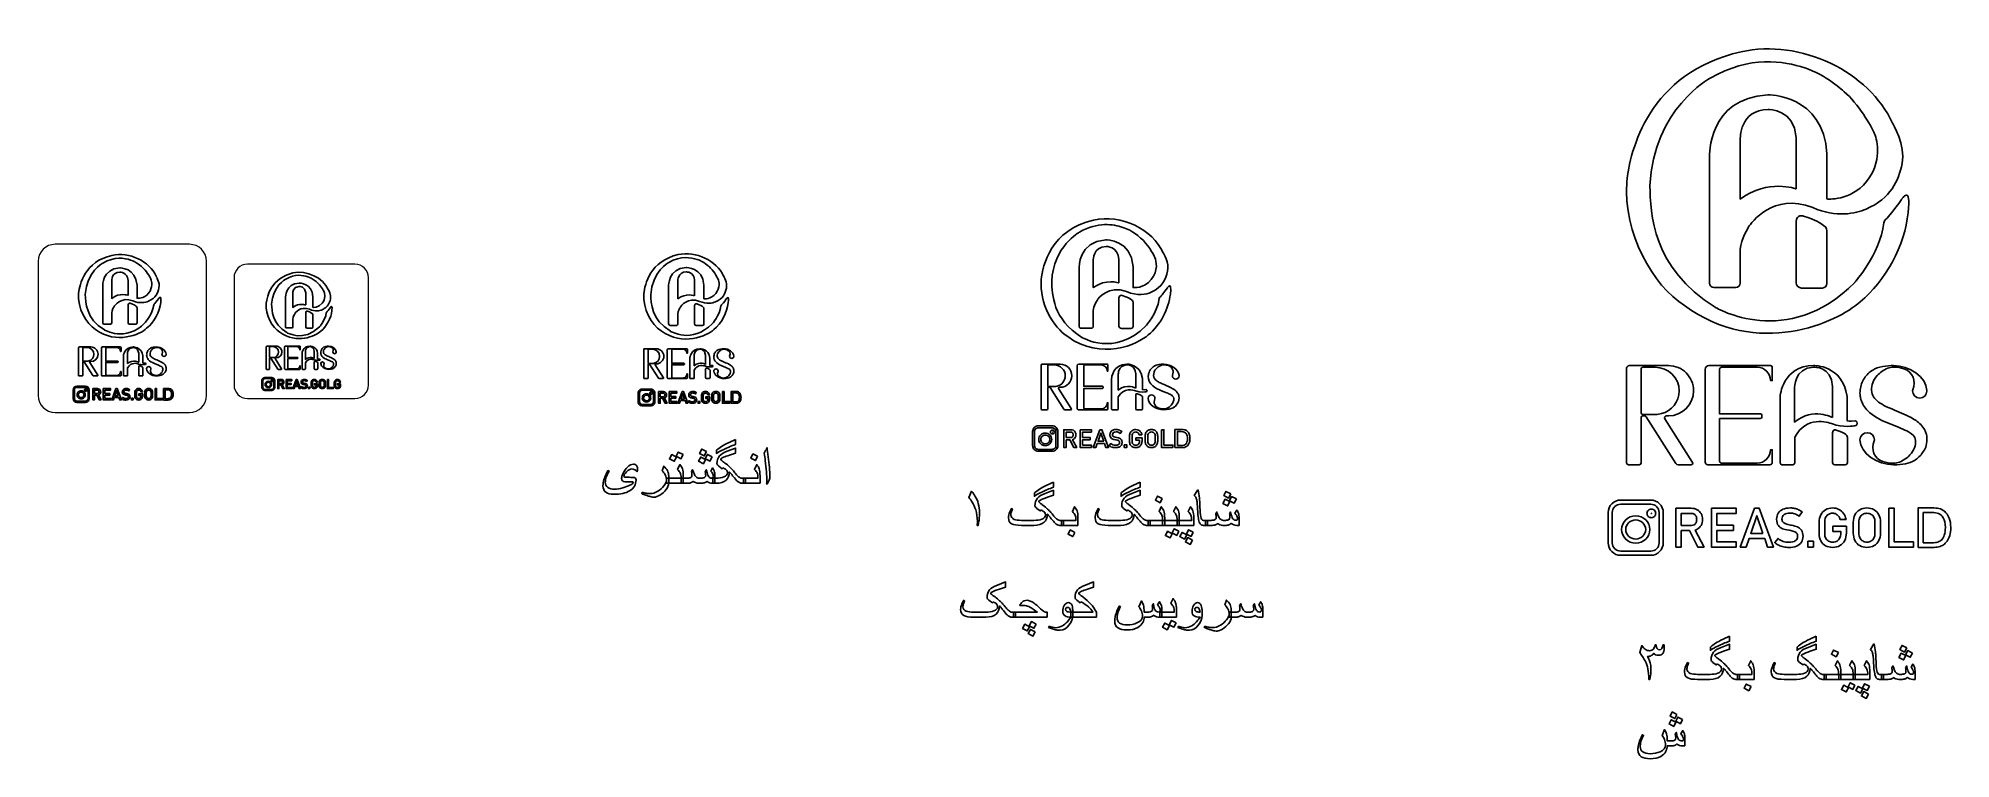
# Model space of a CAD drawing. Header units: millimetres. Extents: x -257 to 309, y -131 to 82.
import ezdxf

# ---------------------------------------------------------------- set-up
doc = ezdxf.new("R2010")
doc.units = ezdxf.units.MM
doc.header["$MEASUREMENT"] = 0
doc.layers.add('Layer 1', color=7, linetype='Continuous')

msp = doc.modelspace()

# ---------------------------------------------------------------- linework, layer by layer
at = {"layer": 'Layer 1', "color": 250}
for points, knots in [([(294.4714, 34.7246), (292.2451, 31.3656), (290.6233, 29.6195), (289.8612, 28.8827), (289.5523, 28.5834), (289.3505, 28.1922), (289.2909, 27.7658), (287.9448, 18.1881), (280.6216, 10.1702), (280.6216, 10.1702), (260.6867, -10.1011), (239.3519, 2.7785), (239.3519, 2.7785), (220.5931, 14.3698), (220.2013, 30.7206), (219.9773, 38.7097), (221.0093, 61.6468), (237.8589, 70.6278), (237.8589, 70.6278), (249.7482, 77.4675), (259.5855, 75.7234), (265.8103, 73.67), (271.942, 71.8783), (277.5136, 66.5865), (277.5136, 66.5865), (281.5919, 63.2734), (285.5493, 56.3954), (286.4731, 54.1834), (287.3972, 51.9715), (288.7967, 45.8957), (284.0933, 40.0161), (279.3896, 34.1365), (272.39, 34.8644), (272.39, 34.8644), (272.39, 34.8644), (272.39, 48.2292), (272.39, 48.2292), (271.4193, 65.8868), (254.9191, 65.7001), (254.9191, 65.7001), (237.056, 64.7667), (237.6349, 47.3774), (237.6349, 47.3774), (237.6349, 47.3774), (237.6349, 9.9736), (237.6349, 9.9736), (237.6349, 9.2266), (238.2404, 8.6207), (238.9881, 8.6207), (238.9881, 8.6207), (245.4233, 8.6207), (245.4233, 8.6207), (246.1367, 8.6207), (246.7156, 9.1995), (246.7156, 9.9133), (246.7156, 9.9133), (246.7156, 19.9972), (246.7156, 19.9972), (246.8834, 22.8812), (249.2073, 26.5773), (249.2073, 26.5773), (249.9071, 27.725), (256.4029, 36.8523), (268.1904, 32.3167), (275.19, 29.2369), (280.7894, 30.5528), (284.0371, 31.8407), (291.3169, 35.2004), (293.5566, 40.0723), (294.6766, 45.3918), (295.7966, 50.7117), (291.8019, 57.3006), (291.8019, 57.3006), (285.0825, 72.3825), (264.5824, 82.4616), (246.9677, 78.4299), (219.6413, 72.2702), (214.0042, 49.1622), (213.1829, 39.9791), (211.9885, 24.5982), (220.8733, 9.218), (230.2804, 3.2823), (251.634, -12.5089), (275.6377, -1.7016), (282.1893, 4.4023), (289.7489, 10.3939), (295.5127, 21.2758), (296.4124, 30.7206), (297.5605, 39.4561), (294.4714, 34.7246), (294.4714, 34.7246)], [0, 0, 0, 0, 0.03333333, 0.03333333, 0.03333333, 0.06666667, 0.06666667, 0.06666667, 0.1, 0.1, 0.1, 0.13333333, 0.13333333, 0.13333333, 0.16666667, 0.16666667, 0.16666667, 0.2, 0.2, 0.2, 0.23333333, 0.23333333, 0.23333333, 0.26666667, 0.26666667, 0.26666667, 0.3, 0.3, 0.3, 0.33333333, 0.33333333, 0.33333333, 0.36666667, 0.36666667, 0.36666667, 0.4, 0.4, 0.4, 0.43333333, 0.43333333, 0.43333333, 0.46666667, 0.46666667, 0.46666667, 0.5, 0.5, 0.5, 0.53333333, 0.53333333, 0.53333333, 0.56666667, 0.56666667, 0.56666667, 0.6, 0.6, 0.6, 0.63333333, 0.63333333, 0.63333333, 0.66666667, 0.66666667, 0.66666667, 0.7, 0.7, 0.7, 0.73333333, 0.73333333, 0.73333333, 0.76666667, 0.76666667, 0.76666667, 0.8, 0.8, 0.8, 0.83333333, 0.83333333, 0.83333333, 0.86666667, 0.86666667, 0.86666667, 0.9, 0.9, 0.9, 0.93333333, 0.93333333, 0.93333333, 0.96666667, 0.96666667, 0.96666667, 1, 1, 1, 1]), ([(263.3144, 37.8322), (263.3144, 37.8322), (254.9191, 40.9402), (246.7436, 34.827), (246.7436, 34.827), (246.7436, 52.5312), (246.7436, 52.5312), (246.7436, 52.5312), (246.4357, 61.2389), (255.0225, 61.3697), (255.0225, 61.3697), (262.8332, 61.556), (263.3144, 53.0778), (263.3144, 53.0778), (263.3144, 37.8322), (263.3144, 37.8322)], [0, 0, 0, 0, 0.2, 0.2, 0.2, 0.4, 0.4, 0.4, 0.6, 0.6, 0.6, 0.8, 0.8, 0.8, 1, 1, 1, 1]), ([(77.135, 8.5502), (76.1124, 7.0073), (75.3674, 6.2052), (75.0174, 5.8668), (74.8755, 5.7293), (74.7828, 5.5497), (74.7554, 5.3538), (74.1371, 0.9544), (70.7733, -2.7284), (70.7733, -2.7284), (61.6165, -12.0397), (51.8168, -6.1237), (51.8168, -6.1237), (43.2003, -0.7995), (43.0203, 6.711), (42.9174, 10.3807), (43.3914, 20.9165), (51.131, 25.0417), (51.131, 25.0417), (56.5921, 28.1834), (61.1107, 27.3823), (63.97, 26.4391), (66.7865, 25.6161), (69.3457, 23.1854), (69.3457, 23.1854), (71.219, 21.6636), (73.0368, 18.5043), (73.4611, 17.4883), (73.8856, 16.4723), (74.5284, 13.6814), (72.368, 10.9808), (70.2074, 8.2801), (66.9923, 8.6144), (66.9923, 8.6144), (66.9923, 8.6144), (66.9923, 14.7533), (66.9923, 14.7533), (66.5464, 22.864), (58.9673, 22.7783), (58.9673, 22.7783), (50.7622, 22.3496), (51.0281, 14.362), (51.0281, 14.362), (51.0281, 14.362), (51.0281, -2.8188), (51.0281, -2.8188), (51.0281, -3.1619), (51.3063, -3.4402), (51.6497, -3.4402), (51.6497, -3.4402), (54.6056, -3.4402), (54.6056, -3.4402), (54.9333, -3.4402), (55.1992, -3.1743), (55.1992, -2.8464), (55.1992, -2.8464), (55.1992, 1.7854), (55.1992, 1.7854), (55.2763, 3.1101), (56.3437, 4.8079), (56.3437, 4.8079), (56.6651, 5.3351), (59.6489, 9.5275), (65.0633, 7.4442), (68.2784, 6.0295), (70.8504, 6.634), (72.3422, 7.2255), (75.686, 8.7687), (76.7148, 11.0066), (77.2292, 13.45), (77.7437, 15.8936), (75.9088, 18.9201), (75.9088, 18.9201), (72.8223, 25.8477), (63.406, 30.4774), (55.315, 28.6255), (42.7631, 25.7961), (40.1738, 15.1819), (39.7965, 10.9638), (39.2479, 3.8988), (43.329, -3.1658), (47.65, -5.8923), (57.4584, -13.1457), (68.484, -8.1816), (71.4934, -5.3778), (74.9658, -2.6257), (77.6133, 2.3727), (78.0266, 6.711), (78.5539, 10.7235), (77.135, 8.5502), (77.135, 8.5502)], [0, 0, 0, 0, 0.03333333, 0.03333333, 0.03333333, 0.06666667, 0.06666667, 0.06666667, 0.1, 0.1, 0.1, 0.13333333, 0.13333333, 0.13333333, 0.16666667, 0.16666667, 0.16666667, 0.2, 0.2, 0.2, 0.23333333, 0.23333333, 0.23333333, 0.26666667, 0.26666667, 0.26666667, 0.3, 0.3, 0.3, 0.33333333, 0.33333333, 0.33333333, 0.36666667, 0.36666667, 0.36666667, 0.4, 0.4, 0.4, 0.43333333, 0.43333333, 0.43333333, 0.46666667, 0.46666667, 0.46666667, 0.5, 0.5, 0.5, 0.53333333, 0.53333333, 0.53333333, 0.56666667, 0.56666667, 0.56666667, 0.6, 0.6, 0.6, 0.63333333, 0.63333333, 0.63333333, 0.66666667, 0.66666667, 0.66666667, 0.7, 0.7, 0.7, 0.73333333, 0.73333333, 0.73333333, 0.76666667, 0.76666667, 0.76666667, 0.8, 0.8, 0.8, 0.83333333, 0.83333333, 0.83333333, 0.86666667, 0.86666667, 0.86666667, 0.9, 0.9, 0.9, 0.93333333, 0.93333333, 0.93333333, 0.96666667, 0.96666667, 0.96666667, 1, 1, 1, 1]), ([(263.3144, 28.1819), (263.3144, 28.1819), (263.3144, 10.0322), (263.3144, 10.0322), (263.3144, 9.1804), (264.0049, 8.4902), (264.8564, 8.4902), (264.8564, 8.4902), (271.046, 8.4902), (271.046, 8.4902), (271.7885, 8.4902), (272.39, 9.0916), (272.39, 9.8339), (272.39, 9.8339), (272.39, 25.3076), (272.39, 25.3076), (272.39, 25.3076), (272.502, 26.3344), (271.4193, 27.0434), (270.337, 27.7531), (269.2543, 28.6597), (265.4277, 29.8058), (265.4277, 29.8058), (263.3144, 30.4596), (263.3144, 28.1819)], [0, 0, 0, 0, 0.125, 0.125, 0.125, 0.25, 0.25, 0.25, 0.375, 0.375, 0.375, 0.5, 0.5, 0.5, 0.625, 0.625, 0.625, 0.75, 0.75, 0.75, 0.875, 0.875, 0.875, 1, 1, 1, 1]), ([(-221.4314, 5.4014), (-222.0814, 4.4207), (-222.5549, 3.9109), (-222.7774, 3.6958), (-222.8676, 3.6084), (-222.9265, 3.4942), (-222.9439, 3.3697), (-223.3369, 0.5734), (-225.475, -1.7675), (-225.475, -1.7675), (-231.2952, -7.6859), (-237.5241, -3.9256), (-237.5241, -3.9256), (-243.0009, -0.5414), (-243.1153, 4.2324), (-243.1807, 6.5649), (-242.8794, 13.2616), (-237.96, 15.8837), (-237.96, 15.8837), (-234.4888, 17.8806), (-231.6167, 17.3714), (-229.7993, 16.7719), (-228.0091, 16.2488), (-226.3824, 14.7038), (-226.3824, 14.7038), (-225.1917, 13.7365), (-224.0363, 11.7284), (-223.7666, 11.0826), (-223.4968, 10.4368), (-223.0882, 8.6629), (-224.4614, 6.9463), (-225.8347, 5.2297), (-227.8783, 5.4422), (-227.8783, 5.4422), (-227.8783, 5.4422), (-227.8783, 9.3442), (-227.8783, 9.3442), (-228.1617, 14.4995), (-232.9791, 14.445), (-232.9791, 14.445), (-238.1944, 14.1725), (-238.0254, 9.0955), (-238.0254, 9.0955), (-238.0254, 9.0955), (-238.0254, -1.8249), (-238.0254, -1.8249), (-238.0254, -2.043), (-237.8486, -2.2199), (-237.6303, -2.2199), (-237.6303, -2.2199), (-235.7515, -2.2199), (-235.7515, -2.2199), (-235.5432, -2.2199), (-235.3742, -2.0509), (-235.3742, -1.8425), (-235.3742, -1.8425), (-235.3742, 1.1016), (-235.3742, 1.1016), (-235.3252, 1.9436), (-234.6467, 3.0227), (-234.6467, 3.0227), (-234.4424, 3.3578), (-232.5459, 6.0226), (-229.1044, 4.6984), (-227.0608, 3.7992), (-225.426, 4.1834), (-224.4778, 4.5594), (-222.3524, 5.5403), (-221.6985, 6.9627), (-221.3715, 8.5158), (-221.0445, 10.069), (-222.2108, 11.9927), (-222.2108, 11.9927), (-224.1726, 16.396), (-230.1578, 19.3387), (-235.3006, 18.1616), (-243.2788, 16.3632), (-244.9246, 9.6166), (-245.1644, 6.9355), (-245.5131, 2.4449), (-242.9191, -2.0455), (-240.1726, -3.7785), (-233.9382, -8.3889), (-226.9301, -5.2336), (-225.0173, -3.4515), (-222.8102, -1.7022), (-221.1274, 1.4749), (-220.8647, 4.2324), (-220.5295, 6.7828), (-221.4314, 5.4014), (-221.4314, 5.4014)], [0, 0, 0, 0, 0.03333333, 0.03333333, 0.03333333, 0.06666667, 0.06666667, 0.06666667, 0.1, 0.1, 0.1, 0.13333333, 0.13333333, 0.13333333, 0.16666667, 0.16666667, 0.16666667, 0.2, 0.2, 0.2, 0.23333333, 0.23333333, 0.23333333, 0.26666667, 0.26666667, 0.26666667, 0.3, 0.3, 0.3, 0.33333333, 0.33333333, 0.33333333, 0.36666667, 0.36666667, 0.36666667, 0.4, 0.4, 0.4, 0.43333333, 0.43333333, 0.43333333, 0.46666667, 0.46666667, 0.46666667, 0.5, 0.5, 0.5, 0.53333333, 0.53333333, 0.53333333, 0.56666667, 0.56666667, 0.56666667, 0.6, 0.6, 0.6, 0.63333333, 0.63333333, 0.63333333, 0.66666667, 0.66666667, 0.66666667, 0.7, 0.7, 0.7, 0.73333333, 0.73333333, 0.73333333, 0.76666667, 0.76666667, 0.76666667, 0.8, 0.8, 0.8, 0.83333333, 0.83333333, 0.83333333, 0.86666667, 0.86666667, 0.86666667, 0.9, 0.9, 0.9, 0.93333333, 0.93333333, 0.93333333, 0.96666667, 0.96666667, 0.96666667, 1, 1, 1, 1]), ([(-53.4437, 5.2646), (-54.1116, 4.2569), (-54.5982, 3.7331), (-54.8268, 3.5121), (-54.9195, 3.4223), (-54.98, 3.3049), (-54.9979, 3.177), (-55.4017, 0.3037), (-57.5987, -2.1017), (-57.5987, -2.1017), (-63.5792, -8.1831), (-69.9796, -4.3192), (-69.9796, -4.3192), (-75.6072, -0.8418), (-75.7247, 4.0634), (-75.7919, 6.4602), (-75.4823, 13.3413), (-70.4275, 16.0356), (-70.4275, 16.0356), (-66.8607, 18.0875), (-63.9095, 17.5643), (-62.0421, 16.9483), (-60.2026, 16.4107), (-58.5311, 14.8232), (-58.5311, 14.8232), (-57.3076, 13.8293), (-56.1204, 11.7659), (-55.8432, 11.1023), (-55.566, 10.4387), (-55.1462, 8.6159), (-56.5572, 6.8521), (-57.9683, 5.0882), (-60.0682, 5.3066), (-60.0682, 5.3066), (-60.0682, 5.3066), (-60.0682, 9.316), (-60.0682, 9.316), (-60.3594, 14.6133), (-65.3094, 14.5573), (-65.3094, 14.5573), (-70.6683, 14.2773), (-70.4947, 9.0605), (-70.4947, 9.0605), (-70.4947, 9.0605), (-70.4947, -2.1607), (-70.4947, -2.1607), (-70.4947, -2.3848), (-70.313, -2.5665), (-70.0887, -2.5665), (-70.0887, -2.5665), (-68.1582, -2.5665), (-68.1582, -2.5665), (-67.9441, -2.5665), (-67.7705, -2.3929), (-67.7705, -2.1787), (-67.7705, -2.1787), (-67.7705, 0.8464), (-67.7705, 0.8464), (-67.7201, 1.7116), (-67.0229, 2.8204), (-67.0229, 2.8204), (-66.813, 3.1648), (-64.8643, 5.9029), (-61.328, 4.5423), (-59.2282, 3.6183), (-57.5483, 4.0131), (-56.574, 4.3994), (-54.3901, 5.4074), (-53.7182, 6.8689), (-53.3822, 8.4648), (-53.0462, 10.0608), (-54.2446, 12.0374), (-54.2446, 12.0374), (-56.2604, 16.562), (-62.4104, 19.5857), (-67.6948, 18.3762), (-75.8927, 16.5283), (-77.5839, 9.5959), (-77.8303, 6.841), (-78.1886, 2.2267), (-75.5231, -2.3873), (-72.701, -4.1681), (-66.2949, -8.9054), (-59.0939, -5.6632), (-57.1284, -3.8321), (-54.8605, -2.0346), (-53.1314, 1.23), (-52.8614, 4.0634), (-52.517, 6.6841), (-53.4437, 5.2646), (-53.4437, 5.2646)], [0, 0, 0, 0, 0.03333333, 0.03333333, 0.03333333, 0.06666667, 0.06666667, 0.06666667, 0.1, 0.1, 0.1, 0.13333333, 0.13333333, 0.13333333, 0.16666667, 0.16666667, 0.16666667, 0.2, 0.2, 0.2, 0.23333333, 0.23333333, 0.23333333, 0.26666667, 0.26666667, 0.26666667, 0.3, 0.3, 0.3, 0.33333333, 0.33333333, 0.33333333, 0.36666667, 0.36666667, 0.36666667, 0.4, 0.4, 0.4, 0.43333333, 0.43333333, 0.43333333, 0.46666667, 0.46666667, 0.46666667, 0.5, 0.5, 0.5, 0.53333333, 0.53333333, 0.53333333, 0.56666667, 0.56666667, 0.56666667, 0.6, 0.6, 0.6, 0.63333333, 0.63333333, 0.63333333, 0.66666667, 0.66666667, 0.66666667, 0.7, 0.7, 0.7, 0.73333333, 0.73333333, 0.73333333, 0.76666667, 0.76666667, 0.76666667, 0.8, 0.8, 0.8, 0.83333333, 0.83333333, 0.83333333, 0.86666667, 0.86666667, 0.86666667, 0.9, 0.9, 0.9, 0.93333333, 0.93333333, 0.93333333, 0.96666667, 0.96666667, 0.96666667, 1, 1, 1, 1]), ([(62.8236, 9.9776), (62.8236, 9.9776), (58.9673, 11.4052), (55.2121, 8.5972), (55.2121, 8.5972), (55.2121, 16.7293), (55.2121, 16.7293), (55.2121, 16.7293), (55.0706, 20.7291), (59.0148, 20.7892), (59.0148, 20.7892), (62.6025, 20.8748), (62.8236, 16.9804), (62.8236, 16.9804), (62.8236, 9.9776), (62.8236, 9.9776)], [0, 0, 0, 0, 0.2, 0.2, 0.2, 0.4, 0.4, 0.4, 0.6, 0.6, 0.6, 0.8, 0.8, 0.8, 1, 1, 1, 1]), ([(-230.528, 6.3087), (-230.528, 6.3087), (-232.9791, 7.2161), (-235.366, 5.4313), (-235.366, 5.4313), (-235.366, 10.6002), (-235.366, 10.6002), (-235.366, 10.6002), (-235.4559, 13.1425), (-232.9489, 13.1807), (-232.9489, 13.1807), (-230.6685, 13.2351), (-230.528, 10.7598), (-230.528, 10.7598), (-230.528, 6.3087), (-230.528, 6.3087)], [0, 0, 0, 0, 0.2, 0.2, 0.2, 0.4, 0.4, 0.4, 0.6, 0.6, 0.6, 0.8, 0.8, 0.8, 1, 1, 1, 1]), ([(-170.6381, 2.738), (-171.1575, 1.9543), (-171.536, 1.5469), (-171.7138, 1.3749), (-171.7859, 1.3051), (-171.833, 1.2138), (-171.8469, 1.1143), (-172.161, -1.1205), (-173.8698, -2.9914), (-173.8698, -2.9914), (-178.5212, -7.7213), (-183.4993, -4.7161), (-183.4993, -4.7161), (-187.8763, -2.0115), (-187.9678, 1.8038), (-188.02, 3.6679), (-187.7793, 9.0198), (-183.8477, 11.1154), (-183.8477, 11.1154), (-181.0735, 12.7113), (-178.7782, 12.3044), (-177.3257, 11.8253), (-175.895, 11.4072), (-174.595, 10.1725), (-174.595, 10.1725), (-173.6433, 9.3994), (-172.7199, 7.7945), (-172.5044, 7.2784), (-172.2888, 6.7623), (-171.9622, 5.3446), (-173.0597, 3.9727), (-174.1572, 2.6008), (-175.7904, 2.7706), (-175.7904, 2.7706), (-175.7904, 2.7706), (-175.7904, 5.8891), (-175.7904, 5.8891), (-176.0169, 10.0092), (-179.867, 9.9657), (-179.867, 9.9657), (-184.035, 9.7478), (-183.9, 5.6903), (-183.9, 5.6903), (-183.9, 5.6903), (-183.9, -3.0372), (-183.9, -3.0372), (-183.9, -3.2115), (-183.7586, -3.3529), (-183.5842, -3.3529), (-183.5842, -3.3529), (-182.0827, -3.3529), (-182.0827, -3.3529), (-181.9162, -3.3529), (-181.7811, -3.2178), (-181.7811, -3.0513), (-181.7811, -3.0513), (-181.7811, -0.6983), (-181.7811, -0.6983), (-181.7419, -0.0255), (-181.1997, 0.837), (-181.1997, 0.837), (-181.0364, 1.1048), (-179.5207, 3.2345), (-176.7703, 2.1762), (-175.1371, 1.4576), (-173.8305, 1.7646), (-173.0727, 2.0651), (-171.3742, 2.8491), (-170.8515, 3.9858), (-170.5902, 5.2271), (-170.3289, 6.4683), (-171.261, 8.0058), (-171.261, 8.0058), (-172.8289, 11.5249), (-177.6122, 13.8767), (-181.7223, 12.9359), (-188.0985, 11.4987), (-189.4138, 6.1068), (-189.6054, 3.964), (-189.8841, 0.3752), (-187.811, -3.2135), (-185.616, -4.5985), (-180.6335, -8.2831), (-175.0326, -5.7614), (-173.5039, -4.3372), (-171.74, -2.9391), (-170.3952, -0.4), (-170.1852, 1.8038), (-169.9173, 3.842), (-170.6381, 2.738), (-170.6381, 2.738)], [0, 0, 0, 0, 0.03333333, 0.03333333, 0.03333333, 0.06666667, 0.06666667, 0.06666667, 0.1, 0.1, 0.1, 0.13333333, 0.13333333, 0.13333333, 0.16666667, 0.16666667, 0.16666667, 0.2, 0.2, 0.2, 0.23333333, 0.23333333, 0.23333333, 0.26666667, 0.26666667, 0.26666667, 0.3, 0.3, 0.3, 0.33333333, 0.33333333, 0.33333333, 0.36666667, 0.36666667, 0.36666667, 0.4, 0.4, 0.4, 0.43333333, 0.43333333, 0.43333333, 0.46666667, 0.46666667, 0.46666667, 0.5, 0.5, 0.5, 0.53333333, 0.53333333, 0.53333333, 0.56666667, 0.56666667, 0.56666667, 0.6, 0.6, 0.6, 0.63333333, 0.63333333, 0.63333333, 0.66666667, 0.66666667, 0.66666667, 0.7, 0.7, 0.7, 0.73333333, 0.73333333, 0.73333333, 0.76666667, 0.76666667, 0.76666667, 0.8, 0.8, 0.8, 0.83333333, 0.83333333, 0.83333333, 0.86666667, 0.86666667, 0.86666667, 0.9, 0.9, 0.9, 0.93333333, 0.93333333, 0.93333333, 0.96666667, 0.96666667, 0.96666667, 1, 1, 1, 1]), ([(-62.7908, 6.1969), (-62.7908, 6.1969), (-65.3094, 7.1293), (-67.7621, 5.2954), (-67.7621, 5.2954), (-67.7621, 10.6066), (-67.7621, 10.6066), (-67.7621, 10.6066), (-67.8544, 13.2189), (-65.2784, 13.2582), (-65.2784, 13.2582), (-62.9352, 13.3141), (-62.7908, 10.7706), (-62.7908, 10.7706), (-62.7908, 6.1969), (-62.7908, 6.1969)], [0, 0, 0, 0, 0.2, 0.2, 0.2, 0.4, 0.4, 0.4, 0.6, 0.6, 0.6, 0.8, 0.8, 0.8, 1, 1, 1, 1]), ([(-177.9081, 3.4632), (-177.9081, 3.4632), (-179.867, 4.1883), (-181.7746, 2.762), (-181.7746, 2.762), (-181.7746, 6.8929), (-181.7746, 6.8929), (-181.7746, 6.8929), (-181.8464, 8.9247), (-179.8428, 8.9552), (-179.8428, 8.9552), (-178.0204, 8.9987), (-177.9081, 7.0205), (-177.9081, 7.0205), (-177.9081, 3.4632), (-177.9081, 3.4632)], [0, 0, 0, 0, 0.2, 0.2, 0.2, 0.4, 0.4, 0.4, 0.6, 0.6, 0.6, 0.8, 0.8, 0.8, 1, 1, 1, 1]), ([(62.8236, 5.5449), (62.8236, 5.5449), (62.8236, -2.7919), (62.8236, -2.7919), (62.8236, -3.1831), (63.1407, -3.5001), (63.5319, -3.5001), (63.5319, -3.5001), (66.3749, -3.5001), (66.3749, -3.5001), (66.716, -3.5001), (66.9923, -3.2239), (66.9923, -2.8829), (66.9923, -2.8829), (66.9923, 4.2246), (66.9923, 4.2246), (66.9923, 4.2246), (67.0437, 4.6963), (66.5464, 5.022), (66.0492, 5.348), (65.5519, 5.7644), (63.7943, 6.2908), (63.7943, 6.2908), (62.8236, 6.5912), (62.8236, 5.5449)], [0, 0, 0, 0, 0.125, 0.125, 0.125, 0.25, 0.25, 0.25, 0.375, 0.375, 0.375, 0.5, 0.5, 0.5, 0.625, 0.625, 0.625, 0.75, 0.75, 0.75, 0.875, 0.875, 0.875, 1, 1, 1, 1]), ([(-230.528, 3.4912), (-230.528, 3.4912), (-230.528, -1.8078), (-230.528, -1.8078), (-230.528, -2.0565), (-230.3264, -2.258), (-230.0778, -2.258), (-230.0778, -2.258), (-228.2707, -2.258), (-228.2707, -2.258), (-228.0539, -2.258), (-227.8783, -2.0824), (-227.8783, -1.8657), (-227.8783, -1.8657), (-227.8783, 2.652), (-227.8783, 2.652), (-227.8783, 2.652), (-227.8456, 2.9518), (-228.1617, 3.1588), (-228.4777, 3.366), (-228.7938, 3.6307), (-229.911, 3.9653), (-229.911, 3.9653), (-230.528, 4.1562), (-230.528, 3.4912)], [0, 0, 0, 0, 0.125, 0.125, 0.125, 0.25, 0.25, 0.25, 0.375, 0.375, 0.375, 0.5, 0.5, 0.5, 0.625, 0.625, 0.625, 0.75, 0.75, 0.75, 0.875, 0.875, 0.875, 1, 1, 1, 1]), ([(-177.9081, 1.2114), (-177.9081, 1.2114), (-177.9081, -3.0236), (-177.9081, -3.0236), (-177.9081, -3.2223), (-177.747, -3.3834), (-177.5483, -3.3834), (-177.5483, -3.3834), (-176.104, -3.3834), (-176.104, -3.3834), (-175.9308, -3.3834), (-175.7904, -3.243), (-175.7904, -3.0698), (-175.7904, -3.0698), (-175.7904, 0.5407), (-175.7904, 0.5407), (-175.7904, 0.5407), (-175.7643, 0.7803), (-176.0169, 0.9458), (-176.2695, 1.1113), (-176.5221, 1.3229), (-177.415, 1.5903), (-177.415, 1.5903), (-177.9081, 1.7428), (-177.9081, 1.2114)], [0, 0, 0, 0, 0.125, 0.125, 0.125, 0.25, 0.25, 0.25, 0.375, 0.375, 0.375, 0.5, 0.5, 0.5, 0.625, 0.625, 0.625, 0.75, 0.75, 0.75, 0.875, 0.875, 0.875, 1, 1, 1, 1]), ([(-62.7908, 3.3018), (-62.7908, 3.3018), (-62.7908, -2.1431), (-62.7908, -2.1431), (-62.7908, -2.3986), (-62.5837, -2.6057), (-62.3282, -2.6057), (-62.3282, -2.6057), (-60.4714, -2.6057), (-60.4714, -2.6057), (-60.2486, -2.6057), (-60.0682, -2.4253), (-60.0682, -2.2026), (-60.0682, -2.2026), (-60.0682, 2.4395), (-60.0682, 2.4395), (-60.0682, 2.4395), (-60.0346, 2.7476), (-60.3594, 2.9603), (-60.6841, 3.1732), (-61.0089, 3.4452), (-62.1568, 3.789), (-62.1568, 3.789), (-62.7908, 3.9851), (-62.7908, 3.3018)], [0, 0, 0, 0, 0.125, 0.125, 0.125, 0.25, 0.25, 0.25, 0.375, 0.375, 0.375, 0.5, 0.5, 0.5, 0.625, 0.625, 0.625, 0.75, 0.75, 0.75, 0.875, 0.875, 0.875, 1, 1, 1, 1]), ([(-241.8865, -13.5789), (-241.9572, -13.4675), (-241.8771, -13.3219), (-241.7451, -13.3219), (-241.7451, -13.3219), (-241.5817, -13.3219), (-241.5817, -13.3219), (-240.3786, -13.3219), (-239.4033, -12.3466), (-239.4033, -11.1424), (-239.4033, -10.5408), (-239.6479, -9.9969), (-240.0412, -9.6019), (-240.4363, -9.2079), (-240.9802, -8.964), (-241.5817, -8.964), (-241.5817, -8.964), (-244.9587, -8.964), (-244.9587, -8.964), (-245.0899, -8.964), (-245.1961, -9.0703), (-245.1961, -9.2014), (-245.1961, -9.2014), (-245.1961, -17.387), (-245.1961, -17.387), (-245.1961, -17.4732), (-245.1263, -17.5431), (-245.04, -17.5431), (-245.04, -17.5431), (-244.0902, -17.5431), (-244.0902, -17.5431), (-244.0073, -17.5431), (-243.94, -17.4758), (-243.94, -17.3928), (-243.94, -17.3928), (-243.94, -13.4594), (-243.94, -13.4594), (-243.94, -13.3834), (-243.8785, -13.3219), (-243.8026, -13.3219), (-243.8026, -13.3219), (-243.6157, -13.3219), (-243.6157, -13.3219), (-243.5666, -13.3219), (-243.521, -13.347), (-243.4946, -13.3885), (-243.4946, -13.3885), (-240.9252, -17.4404), (-240.9252, -17.4404), (-240.8848, -17.5044), (-240.8143, -17.5431), (-240.7387, -17.5431), (-240.7387, -17.5431), (-239.6058, -17.5431), (-239.6058, -17.5431), (-239.505, -17.5431), (-239.4438, -17.4319), (-239.4978, -17.3468), (-239.4978, -17.3468), (-241.8865, -13.5789), (-241.8865, -13.5789)], [0, 0, 0, 0, 0.05, 0.05, 0.05, 0.1, 0.1, 0.1, 0.15, 0.15, 0.15, 0.2, 0.2, 0.2, 0.25, 0.25, 0.25, 0.3, 0.3, 0.3, 0.35, 0.35, 0.35, 0.4, 0.4, 0.4, 0.45, 0.45, 0.45, 0.5, 0.5, 0.5, 0.55, 0.55, 0.55, 0.6, 0.6, 0.6, 0.65, 0.65, 0.65, 0.7, 0.7, 0.7, 0.75, 0.75, 0.75, 0.8, 0.8, 0.8, 0.85, 0.85, 0.85, 0.9, 0.9, 0.9, 0.95, 0.95, 0.95, 1, 1, 1, 1]), ([(-242.6787, -13.1852), (-242.6787, -13.1852), (-243.7734, -13.1852), (-243.7734, -13.1852), (-243.8655, -13.1852), (-243.94, -13.1106), (-243.94, -13.0187), (-243.94, -13.0187), (-243.94, -9.2726), (-243.94, -9.2726), (-243.94, -9.1792), (-243.8643, -9.1036), (-243.771, -9.1036), (-243.771, -9.1036), (-242.7218, -9.1036), (-242.7218, -9.1036), (-241.59, -9.1036), (-240.6284, -10.0294), (-240.6371, -11.1612), (-240.6443, -12.107), (-241.2966, -12.9004), (-242.1746, -13.1223), (-242.3366, -13.1627), (-242.5056, -13.1852), (-242.6787, -13.1852)], [0, 0, 0, 0, 0.125, 0.125, 0.125, 0.25, 0.25, 0.25, 0.375, 0.375, 0.375, 0.5, 0.5, 0.5, 0.625, 0.625, 0.625, 0.75, 0.75, 0.75, 0.875, 0.875, 0.875, 1, 1, 1, 1]), ([(-237.1471, -9.2725), (-237.1471, -9.2725), (-237.1471, -13.1408), (-237.1471, -13.1408), (-237.1471, -13.1408), (-233.6234, -13.1408), (-233.6234, -13.1408), (-233.5567, -13.1408), (-233.5026, -13.1948), (-233.5026, -13.2614), (-233.5026, -13.2614), (-233.5026, -13.4231), (-233.5026, -13.4231), (-233.5026, -13.4949), (-233.5609, -13.5532), (-233.6326, -13.5532), (-233.6326, -13.5532), (-237.1471, -13.5532), (-237.1471, -13.5532), (-237.1471, -13.5532), (-237.1471, -17.2246), (-237.1471, -17.2246), (-237.1471, -17.3234), (-237.067, -17.4036), (-236.9681, -17.4036), (-236.9681, -17.4036), (-233.9081, -17.4036), (-233.9081, -17.4036), (-233.5874, -17.4036), (-233.2973, -17.2738), (-233.0874, -17.0633), (-232.8768, -16.854), (-232.7471, -16.5638), (-232.7471, -16.2426), (-232.7471, -16.2426), (-232.6075, -16.2426), (-232.6075, -16.2426), (-232.6075, -16.2426), (-232.6075, -17.337), (-232.6075, -17.337), (-232.6075, -17.4509), (-232.6998, -17.5432), (-232.8137, -17.5432), (-232.8137, -17.5432), (-238.164, -17.5432), (-238.164, -17.5432), (-238.2962, -17.5432), (-238.4033, -17.4361), (-238.4033, -17.3039), (-238.4033, -17.3039), (-238.4033, -9.2913), (-238.4033, -9.2913), (-238.4033, -9.1106), (-238.2567, -8.964), (-238.0759, -8.964), (-238.0759, -8.964), (-232.7587, -8.964), (-232.7587, -8.964), (-232.6752, -8.964), (-232.6075, -9.0316), (-232.6075, -9.1151), (-232.6075, -9.1151), (-232.6075, -10.2646), (-232.6075, -10.2646), (-232.6075, -10.2646), (-232.7471, -10.2646), (-232.7471, -10.2646), (-232.7471, -9.6226), (-233.2661, -9.1036), (-233.9069, -9.1036), (-233.9069, -9.1036), (-236.9781, -9.1036), (-236.9781, -9.1036), (-237.0715, -9.1036), (-237.1471, -9.1792), (-237.1471, -9.2725)], [0, 0, 0, 0, 0.04, 0.04, 0.04, 0.08, 0.08, 0.08, 0.12, 0.12, 0.12, 0.16, 0.16, 0.16, 0.2, 0.2, 0.2, 0.24, 0.24, 0.24, 0.28, 0.28, 0.28, 0.32, 0.32, 0.32, 0.36, 0.36, 0.36, 0.4, 0.4, 0.4, 0.44, 0.44, 0.44, 0.48, 0.48, 0.48, 0.52, 0.52, 0.52, 0.56, 0.56, 0.56, 0.6, 0.6, 0.6, 0.64, 0.64, 0.64, 0.68, 0.68, 0.68, 0.72, 0.72, 0.72, 0.76, 0.76, 0.76, 0.8, 0.8, 0.8, 0.84, 0.84, 0.84, 0.88, 0.88, 0.88, 0.92, 0.92, 0.92, 0.96, 0.96, 0.96, 1, 1, 1, 1]), ([(-225.4479, -13.7505), (-225.8864, -13.8118), (-226.1339, -13.7423), (-226.1339, -13.7423), (-226.1339, -13.7423), (-226.1339, -11.6407), (-226.1339, -11.6407), (-226.5228, -8.8933), (-229.0231, -8.964), (-229.0231, -8.964), (-231.7208, -8.964), (-231.9186, -11.6319), (-231.9186, -11.6319), (-231.9186, -11.6319), (-231.9186, -17.3869), (-231.9186, -17.3869), (-231.9186, -17.4733), (-231.8486, -17.5433), (-231.7622, -17.5433), (-231.7622, -17.5433), (-230.8316, -17.5433), (-230.8316, -17.5433), (-230.7382, -17.5433), (-230.6626, -17.4678), (-230.6624, -17.3745), (-230.6624, -17.3745), (-230.6577, -15.1483), (-230.6577, -15.1483), (-229.6523, -13.2927), (-227.8239, -13.8377), (-227.3934, -14.0148), (-226.5582, -14.3472), (-225.4997, -14.1755), (-225.4997, -14.1755), (-225.4997, -14.1755), (-225.2524, -14.2041), (-225.2545, -13.9467), (-225.2831, -13.7505), (-225.4479, -13.7505), (-225.4479, -13.7505)], [0, 0, 0, 0, 0.07692308, 0.07692308, 0.07692308, 0.15384615, 0.15384615, 0.15384615, 0.23076923, 0.23076923, 0.23076923, 0.30769231, 0.30769231, 0.30769231, 0.38461538, 0.38461538, 0.38461538, 0.46153846, 0.46153846, 0.46153846, 0.53846154, 0.53846154, 0.53846154, 0.61538462, 0.61538462, 0.61538462, 0.69230769, 0.69230769, 0.69230769, 0.76923077, 0.76923077, 0.76923077, 0.84615385, 0.84615385, 0.84615385, 0.92307692, 0.92307692, 0.92307692, 1, 1, 1, 1]), ([(-227.382, -13.4677), (-227.382, -13.4677), (-229.0242, -12.5271), (-230.6659, -13.8513), (-230.6659, -13.8513), (-230.6659, -10.9222), (-230.6659, -10.9222), (-230.6659, -10.9222), (-230.7439, -9.1489), (-229.0047, -9.1036), (-229.0047, -9.1036), (-227.5095, -9.0274), (-227.382, -10.7718), (-227.382, -10.7718), (-227.382, -13.4677), (-227.382, -13.4677)], [0, 0, 0, 0, 0.2, 0.2, 0.2, 0.4, 0.4, 0.4, 0.6, 0.6, 0.6, 0.8, 0.8, 0.8, 1, 1, 1, 1]), ([(-220.4652, -11.0604), (-220.1508, -10.3237), (-220.4521, -9.4777), (-221.2179, -9.2426), (-221.5151, -9.1514), (-221.8228, -9.1012), (-222.1201, -9.1012), (-222.1201, -9.1012), (-222.1232, -9.1012), (-222.1232, -9.1012), (-222.2954, -9.1012), (-222.4674, -9.1324), (-222.6259, -9.1995), (-222.9863, -9.3523), (-223.2972, -9.5654), (-223.5328, -9.8292), (-223.875, -10.2066), (-224.0456, -10.6728), (-224.0148, -11.1044), (-223.9851, -11.5477), (-223.7891, -11.8445), (-223.4146, -12.1191), (-223.2293, -12.2537), (-223.0112, -12.3789), (-222.7737, -12.4903), (-222.5384, -12.6064), (-222.2858, -12.7135), (-222.0245, -12.8198), (-221.5043, -13.0413), (-220.9481, -13.2475), (-220.3859, -13.588), (-220.1087, -13.7621), (-219.8156, -13.968), (-219.5761, -14.2921), (-219.5761, -14.2921), (-219.4893, -14.4148), (-219.4893, -14.4148), (-219.4624, -14.4583), (-219.4381, -14.5057), (-219.4136, -14.5512), (-219.3614, -14.6402), (-219.3276, -14.7436), (-219.2942, -14.8437), (-219.265, -14.945), (-219.2278, -15.0957), (-219.2278, -15.3078), (-219.2278, -15.9312), (-219.3959, -16.1729), (-219.5892, -16.4655), (-219.7813, -16.7601), (-220.0363, -16.9963), (-220.316, -17.1699), (-220.7746, -17.4515), (-221.3275, -17.5433), (-222.12, -17.5433), (-223.4774, -17.5433), (-225.0194, -16.5822), (-225.0209, -15.3971), (-225.0209, -15.3969), (-225.021, -15.3967), (-225.021, -15.3964), (-225.021, -15.3964), (-225.021, -15.3962), (-225.021, -15.3962), (-225.021, -15.3962), (-225.021, -15.3955), (-225.021, -15.3955), (-225.021, -15.3955), (-225.0209, -15.3955), (-225.0209, -15.3955), (-225.0203, -15.0493), (-224.7396, -14.7686), (-224.3931, -14.7686), (-224.0464, -14.7686), (-223.7651, -15.0498), (-223.7651, -15.3965), (-223.7651, -15.4255), (-223.7715, -15.4536), (-223.7831, -15.4806), (-224.0947, -16.2052), (-223.7914, -17.0378), (-223.036, -17.2654), (-222.7343, -17.3562), (-222.4217, -17.4063), (-222.12, -17.4063), (-222.12, -17.4063), (-222.1169, -17.4063), (-222.1169, -17.4063), (-221.942, -17.4058), (-221.7671, -17.3747), (-221.6057, -17.307), (-221.247, -17.1568), (-220.9355, -16.9483), (-220.6984, -16.6892), (-220.3514, -16.3159), (-220.1804, -15.852), (-220.2215, -15.4292), (-220.2365, -15.2339), (-220.3104, -15.122), (-220.433, -14.9885), (-220.558, -14.8602), (-220.7509, -14.7318), (-220.9743, -14.6203), (-221.1977, -14.5083), (-221.4443, -14.4), (-221.7034, -14.2993), (-221.7034, -14.2993), (-222.5052, -13.9796), (-222.5052, -13.9796), (-223.0493, -13.7469), (-223.6271, -13.4979), (-224.1634, -13.0455), (-224.4255, -12.8175), (-224.6804, -12.5269), (-224.8358, -12.1681), (-224.8751, -12.0789), (-224.912, -11.9896), (-224.9351, -11.8947), (-224.9351, -11.8947), (-224.9733, -11.7547), (-224.9733, -11.7547), (-224.9829, -11.7078), (-225.0209, -11.5634), (-225.0209, -11.3321), (-225.0209, -11.2392), (-225.0148, -11.1473), (-225.0011, -11.0574), (-224.9618, -10.6961), (-224.8337, -10.3493), (-224.6422, -10.0581), (-224.4519, -9.7652), (-224.2004, -9.5271), (-223.9224, -9.3507), (-223.4666, -9.0632), (-222.6509, -8.9639), (-222.12, -8.9639), (-220.7843, -8.9639), (-219.2794, -9.9217), (-219.2302, -11.1131), (-219.2296, -11.1237), (-219.227, -11.1339), (-219.227, -11.1447), (-219.227, -11.1496), (-219.2282, -11.1539), (-219.2284, -11.1586), (-219.2284, -11.1635), (-219.2278, -11.1682), (-219.2278, -11.1731), (-219.2278, -11.1731), (-219.2299, -11.1731), (-219.2299, -11.1731), (-219.245, -11.5065), (-219.5179, -11.7726), (-219.8549, -11.7726), (-220.2017, -11.7726), (-220.4829, -11.4916), (-220.4829, -11.1448), (-220.4829, -11.1159), (-220.4766, -11.0878), (-220.4652, -11.0604)], [0, 0, 0, 0, 0.01886792, 0.01886792, 0.01886792, 0.03773585, 0.03773585, 0.03773585, 0.05660377, 0.05660377, 0.05660377, 0.0754717, 0.0754717, 0.0754717, 0.09433962, 0.09433962, 0.09433962, 0.11320755, 0.11320755, 0.11320755, 0.13207547, 0.13207547, 0.13207547, 0.1509434, 0.1509434, 0.1509434, 0.16981132, 0.16981132, 0.16981132, 0.18867925, 0.18867925, 0.18867925, 0.20754717, 0.20754717, 0.20754717, 0.22641509, 0.22641509, 0.22641509, 0.24528302, 0.24528302, 0.24528302, 0.26415094, 0.26415094, 0.26415094, 0.28301887, 0.28301887, 0.28301887, 0.30188679, 0.30188679, 0.30188679, 0.32075472, 0.32075472, 0.32075472, 0.33962264, 0.33962264, 0.33962264, 0.35849057, 0.35849057, 0.35849057, 0.37735849, 0.37735849, 0.37735849, 0.39622642, 0.39622642, 0.39622642, 0.41509434, 0.41509434, 0.41509434, 0.43396226, 0.43396226, 0.43396226, 0.45283019, 0.45283019, 0.45283019, 0.47169811, 0.47169811, 0.47169811, 0.49056604, 0.49056604, 0.49056604, 0.50943396, 0.50943396, 0.50943396, 0.52830189, 0.52830189, 0.52830189, 0.54716981, 0.54716981, 0.54716981, 0.56603774, 0.56603774, 0.56603774, 0.58490566, 0.58490566, 0.58490566, 0.60377358, 0.60377358, 0.60377358, 0.62264151, 0.62264151, 0.62264151, 0.64150943, 0.64150943, 0.64150943, 0.66037736, 0.66037736, 0.66037736, 0.67924528, 0.67924528, 0.67924528, 0.69811321, 0.69811321, 0.69811321, 0.71698113, 0.71698113, 0.71698113, 0.73584906, 0.73584906, 0.73584906, 0.75471698, 0.75471698, 0.75471698, 0.77358491, 0.77358491, 0.77358491, 0.79245283, 0.79245283, 0.79245283, 0.81132075, 0.81132075, 0.81132075, 0.83018868, 0.83018868, 0.83018868, 0.8490566, 0.8490566, 0.8490566, 0.86792453, 0.86792453, 0.86792453, 0.88679245, 0.88679245, 0.88679245, 0.90566038, 0.90566038, 0.90566038, 0.9245283, 0.9245283, 0.9245283, 0.94339623, 0.94339623, 0.94339623, 0.96226415, 0.96226415, 0.96226415, 0.98113208, 0.98113208, 0.98113208, 1, 1, 1, 1]), ([(-186.9857, -12.4309), (-187.0422, -12.3419), (-186.9783, -12.2256), (-186.8728, -12.2256), (-186.8728, -12.2256), (-186.7422, -12.2256), (-186.7422, -12.2256), (-185.7807, -12.2256), (-185.0012, -11.4461), (-185.0012, -10.4837), (-185.0012, -10.0029), (-185.1966, -9.5683), (-185.511, -9.2525), (-185.8267, -8.9377), (-186.2614, -8.7427), (-186.7422, -8.7427), (-186.7422, -8.7427), (-189.4411, -8.7427), (-189.4411, -8.7427), (-189.5459, -8.7427), (-189.6308, -8.8277), (-189.6308, -8.9325), (-189.6308, -8.9325), (-189.6308, -15.4744), (-189.6308, -15.4744), (-189.6308, -15.5433), (-189.575, -15.5991), (-189.506, -15.5991), (-189.506, -15.5991), (-188.747, -15.5991), (-188.747, -15.5991), (-188.6807, -15.5991), (-188.6269, -15.5454), (-188.6269, -15.479), (-188.6269, -15.479), (-188.6269, -12.3354), (-188.6269, -12.3354), (-188.6269, -12.2747), (-188.5778, -12.2256), (-188.5171, -12.2256), (-188.5171, -12.2256), (-188.3678, -12.2256), (-188.3678, -12.2256), (-188.3285, -12.2256), (-188.292, -12.2456), (-188.2709, -12.2788), (-188.2709, -12.2788), (-186.2175, -15.5171), (-186.2175, -15.5171), (-186.1852, -15.5682), (-186.1289, -15.5991), (-186.0684, -15.5991), (-186.0684, -15.5991), (-185.163, -15.5991), (-185.163, -15.5991), (-185.0825, -15.5991), (-185.0336, -15.5103), (-185.0767, -15.4423), (-185.0767, -15.4423), (-186.9857, -12.4309), (-186.9857, -12.4309)], [0, 0, 0, 0, 0.05, 0.05, 0.05, 0.1, 0.1, 0.1, 0.15, 0.15, 0.15, 0.2, 0.2, 0.2, 0.25, 0.25, 0.25, 0.3, 0.3, 0.3, 0.35, 0.35, 0.35, 0.4, 0.4, 0.4, 0.45, 0.45, 0.45, 0.5, 0.5, 0.5, 0.55, 0.55, 0.55, 0.6, 0.6, 0.6, 0.65, 0.65, 0.65, 0.7, 0.7, 0.7, 0.75, 0.75, 0.75, 0.8, 0.8, 0.8, 0.85, 0.85, 0.85, 0.9, 0.9, 0.9, 0.95, 0.95, 0.95, 1, 1, 1, 1]), ([(-187.6188, -12.1163), (-187.6188, -12.1163), (-188.4938, -12.1163), (-188.4938, -12.1163), (-188.5673, -12.1163), (-188.6269, -12.0567), (-188.6269, -11.9833), (-188.6269, -11.9833), (-188.6269, -8.9894), (-188.6269, -8.9894), (-188.6269, -8.9147), (-188.5664, -8.8543), (-188.4918, -8.8543), (-188.4918, -8.8543), (-187.6533, -8.8543), (-187.6533, -8.8543), (-186.7488, -8.8543), (-185.9802, -9.5942), (-185.9872, -10.4987), (-185.993, -11.2546), (-186.5143, -11.8887), (-187.216, -12.0661), (-187.3455, -12.0984), (-187.4806, -12.1163), (-187.6188, -12.1163)], [0, 0, 0, 0, 0.125, 0.125, 0.125, 0.25, 0.25, 0.25, 0.375, 0.375, 0.375, 0.5, 0.5, 0.5, 0.625, 0.625, 0.625, 0.75, 0.75, 0.75, 0.875, 0.875, 0.875, 1, 1, 1, 1]), ([(-183.198, -8.9893), (-183.198, -8.9893), (-183.198, -12.0808), (-183.198, -12.0808), (-183.198, -12.0808), (-180.3819, -12.0808), (-180.3819, -12.0808), (-180.3286, -12.0808), (-180.2854, -12.124), (-180.2854, -12.1773), (-180.2854, -12.1773), (-180.2854, -12.3064), (-180.2854, -12.3064), (-180.2854, -12.3638), (-180.3319, -12.4104), (-180.3893, -12.4104), (-180.3893, -12.4104), (-183.198, -12.4104), (-183.198, -12.4104), (-183.198, -12.4104), (-183.198, -15.3446), (-183.198, -15.3446), (-183.198, -15.4236), (-183.134, -15.4876), (-183.055, -15.4876), (-183.055, -15.4876), (-180.6094, -15.4876), (-180.6094, -15.4876), (-180.3531, -15.4876), (-180.1213, -15.3839), (-179.9535, -15.2157), (-179.7853, -15.0484), (-179.6816, -14.8165), (-179.6816, -14.5597), (-179.6816, -14.5597), (-179.57, -14.5597), (-179.57, -14.5597), (-179.57, -14.5597), (-179.57, -15.4344), (-179.57, -15.4344), (-179.57, -15.5254), (-179.6438, -15.5992), (-179.7348, -15.5992), (-179.7348, -15.5992), (-184.0107, -15.5992), (-184.0107, -15.5992), (-184.1164, -15.5992), (-184.202, -15.5136), (-184.202, -15.408), (-184.202, -15.408), (-184.202, -9.0043), (-184.202, -9.0043), (-184.202, -8.8599), (-184.0848, -8.7427), (-183.9403, -8.7427), (-183.9403, -8.7427), (-179.6909, -8.7427), (-179.6909, -8.7427), (-179.6241, -8.7427), (-179.57, -8.7968), (-179.57, -8.8635), (-179.57, -8.8635), (-179.57, -9.7822), (-179.57, -9.7822), (-179.57, -9.7822), (-179.6816, -9.7822), (-179.6816, -9.7822), (-179.6816, -9.2691), (-180.0964, -8.8543), (-180.6085, -8.8543), (-180.6085, -8.8543), (-183.063, -8.8543), (-183.063, -8.8543), (-183.1376, -8.8543), (-183.198, -8.9147), (-183.198, -8.9893)], [0, 0, 0, 0, 0.04, 0.04, 0.04, 0.08, 0.08, 0.08, 0.12, 0.12, 0.12, 0.16, 0.16, 0.16, 0.2, 0.2, 0.2, 0.24, 0.24, 0.24, 0.28, 0.28, 0.28, 0.32, 0.32, 0.32, 0.36, 0.36, 0.36, 0.4, 0.4, 0.4, 0.44, 0.44, 0.44, 0.48, 0.48, 0.48, 0.52, 0.52, 0.52, 0.56, 0.56, 0.56, 0.6, 0.6, 0.6, 0.64, 0.64, 0.64, 0.68, 0.68, 0.68, 0.72, 0.72, 0.72, 0.76, 0.76, 0.76, 0.8, 0.8, 0.8, 0.84, 0.84, 0.84, 0.88, 0.88, 0.88, 0.92, 0.92, 0.92, 0.96, 0.96, 0.96, 1, 1, 1, 1]), ([(-173.8481, -12.5681), (-174.1985, -12.6171), (-174.3963, -12.5615), (-174.3963, -12.5615), (-174.3963, -12.5615), (-174.3963, -10.882), (-174.3963, -10.882), (-174.7072, -8.6862), (-176.7054, -8.7428), (-176.7054, -8.7428), (-178.8614, -8.7428), (-179.0195, -10.8749), (-179.0195, -10.8749), (-179.0195, -10.8749), (-179.0195, -15.4743), (-179.0195, -15.4743), (-179.0195, -15.5434), (-178.9635, -15.5993), (-178.8945, -15.5993), (-178.8945, -15.5993), (-178.1507, -15.5993), (-178.1507, -15.5993), (-178.0761, -15.5993), (-178.0156, -15.5389), (-178.0154, -15.4644), (-178.0154, -15.4644), (-178.0117, -13.6852), (-178.0117, -13.6852), (-177.2082, -12.2023), (-175.747, -12.6378), (-175.4029, -12.7793), (-174.7355, -13.045), (-173.8895, -12.9078), (-173.8895, -12.9078), (-173.8895, -12.9078), (-173.6919, -12.9306), (-173.6935, -12.7249), (-173.7163, -12.5681), (-173.8481, -12.5681), (-173.8481, -12.5681)], [0, 0, 0, 0, 0.07692308, 0.07692308, 0.07692308, 0.15384615, 0.15384615, 0.15384615, 0.23076923, 0.23076923, 0.23076923, 0.30769231, 0.30769231, 0.30769231, 0.38461538, 0.38461538, 0.38461538, 0.46153846, 0.46153846, 0.46153846, 0.53846154, 0.53846154, 0.53846154, 0.61538462, 0.61538462, 0.61538462, 0.69230769, 0.69230769, 0.69230769, 0.76923077, 0.76923077, 0.76923077, 0.84615385, 0.84615385, 0.84615385, 0.92307692, 0.92307692, 0.92307692, 1, 1, 1, 1]), ([(-175.3938, -12.3421), (-175.3938, -12.3421), (-176.7063, -11.5903), (-178.0183, -12.6487), (-178.0183, -12.6487), (-178.0183, -10.3077), (-178.0183, -10.3077), (-178.0183, -10.3077), (-178.0806, -8.8905), (-176.6906, -8.8543), (-176.6906, -8.8543), (-175.4957, -8.7934), (-175.3938, -10.1875), (-175.3938, -10.1875), (-175.3938, -12.3421), (-175.3938, -12.3421)], [0, 0, 0, 0, 0.2, 0.2, 0.2, 0.4, 0.4, 0.4, 0.6, 0.6, 0.6, 0.8, 0.8, 0.8, 1, 1, 1, 1]), ([(-169.8659, -10.4182), (-169.6146, -9.8294), (-169.8554, -9.1533), (-170.4675, -8.9654), (-170.705, -8.8925), (-170.9509, -8.8524), (-171.1885, -8.8524), (-171.1885, -8.8524), (-171.191, -8.8524), (-171.191, -8.8524), (-171.3286, -8.8524), (-171.4661, -8.8774), (-171.5927, -8.9309), (-171.8808, -9.0531), (-172.1292, -9.2234), (-172.3175, -9.4342), (-172.591, -9.7358), (-172.7274, -10.1084), (-172.7028, -10.4533), (-172.679, -10.8076), (-172.5224, -11.0448), (-172.223, -11.2643), (-172.075, -11.3719), (-171.9007, -11.4719), (-171.7109, -11.561), (-171.5228, -11.6537), (-171.3209, -11.7394), (-171.1121, -11.8243), (-170.6964, -12.0013), (-170.2519, -12.1661), (-169.8025, -12.4382), (-169.581, -12.5774), (-169.3467, -12.7419), (-169.1554, -13.001), (-169.1554, -13.001), (-169.086, -13.099), (-169.086, -13.099), (-169.0645, -13.1337), (-169.0451, -13.1716), (-169.0255, -13.208), (-168.9837, -13.2791), (-168.9568, -13.3618), (-168.9301, -13.4418), (-168.9067, -13.5228), (-168.877, -13.6432), (-168.877, -13.8127), (-168.877, -14.3109), (-169.0113, -14.5041), (-169.1658, -14.7379), (-169.3193, -14.9734), (-169.5231, -15.1622), (-169.7467, -15.3008), (-170.1132, -15.5259), (-170.5551, -15.5993), (-171.1884, -15.5993), (-172.2732, -15.5993), (-173.5056, -14.8312), (-173.5068, -13.8841), (-173.5068, -13.8839), (-173.5069, -13.8838), (-173.5069, -13.8835), (-173.5069, -13.8835), (-173.5069, -13.8833), (-173.5069, -13.8833), (-173.5069, -13.8833), (-173.5069, -13.8828), (-173.5069, -13.8828), (-173.5069, -13.8828), (-173.5068, -13.8828), (-173.5068, -13.8828), (-173.5063, -13.6061), (-173.282, -13.3818), (-173.0051, -13.3818), (-172.728, -13.3818), (-172.5032, -13.6065), (-172.5032, -13.8836), (-172.5032, -13.9067), (-172.5083, -13.9292), (-172.5176, -13.9508), (-172.7666, -14.5299), (-172.5242, -15.1953), (-171.9205, -15.3772), (-171.6794, -15.4498), (-171.4296, -15.4898), (-171.1884, -15.4898), (-171.1884, -15.4898), (-171.186, -15.4898), (-171.186, -15.4898), (-171.0461, -15.4894), (-170.9064, -15.4646), (-170.7774, -15.4104), (-170.4907, -15.2904), (-170.2418, -15.1238), (-170.0523, -14.9167), (-169.775, -14.6184), (-169.6383, -14.2476), (-169.6711, -13.9097), (-169.6831, -13.7536), (-169.7422, -13.6642), (-169.8401, -13.5575), (-169.9401, -13.4549), (-170.0943, -13.3524), (-170.2728, -13.2632), (-170.4513, -13.1737), (-170.6484, -13.0872), (-170.8555, -13.0067), (-170.8555, -13.0067), (-171.4963, -12.7512), (-171.4963, -12.7512), (-171.9311, -12.5652), (-172.3929, -12.3662), (-172.8215, -12.0047), (-173.031, -11.8224), (-173.2347, -11.5902), (-173.3589, -11.3035), (-173.3903, -11.2322), (-173.4198, -11.1608), (-173.4382, -11.0849), (-173.4382, -11.0849), (-173.4688, -10.973), (-173.4688, -10.973), (-173.4765, -10.9356), (-173.5068, -10.8202), (-173.5068, -10.6353), (-173.5068, -10.5611), (-173.5019, -10.4877), (-173.491, -10.4158), (-173.4596, -10.127), (-173.3572, -9.8499), (-173.2042, -9.6172), (-173.0521, -9.383), (-172.8511, -9.1928), (-172.6289, -9.0518), (-172.2646, -8.822), (-171.6127, -8.7426), (-171.1884, -8.7426), (-170.121, -8.7426), (-168.9183, -9.5081), (-168.8789, -10.4603), (-168.8784, -10.4688), (-168.8763, -10.4769), (-168.8763, -10.4855), (-168.8763, -10.4894), (-168.8773, -10.4929), (-168.8775, -10.4966), (-168.8775, -10.5006), (-168.877, -10.5043), (-168.877, -10.5082), (-168.877, -10.5082), (-168.8787, -10.5082), (-168.8787, -10.5082), (-168.8907, -10.7747), (-169.1088, -10.9874), (-169.3782, -10.9874), (-169.6553, -10.9874), (-169.8801, -10.7628), (-169.8801, -10.4856), (-169.8801, -10.4626), (-169.875, -10.4401), (-169.8659, -10.4182)], [0, 0, 0, 0, 0.01886792, 0.01886792, 0.01886792, 0.03773585, 0.03773585, 0.03773585, 0.05660377, 0.05660377, 0.05660377, 0.0754717, 0.0754717, 0.0754717, 0.09433962, 0.09433962, 0.09433962, 0.11320755, 0.11320755, 0.11320755, 0.13207547, 0.13207547, 0.13207547, 0.1509434, 0.1509434, 0.1509434, 0.16981132, 0.16981132, 0.16981132, 0.18867925, 0.18867925, 0.18867925, 0.20754717, 0.20754717, 0.20754717, 0.22641509, 0.22641509, 0.22641509, 0.24528302, 0.24528302, 0.24528302, 0.26415094, 0.26415094, 0.26415094, 0.28301887, 0.28301887, 0.28301887, 0.30188679, 0.30188679, 0.30188679, 0.32075472, 0.32075472, 0.32075472, 0.33962264, 0.33962264, 0.33962264, 0.35849057, 0.35849057, 0.35849057, 0.37735849, 0.37735849, 0.37735849, 0.39622642, 0.39622642, 0.39622642, 0.41509434, 0.41509434, 0.41509434, 0.43396226, 0.43396226, 0.43396226, 0.45283019, 0.45283019, 0.45283019, 0.47169811, 0.47169811, 0.47169811, 0.49056604, 0.49056604, 0.49056604, 0.50943396, 0.50943396, 0.50943396, 0.52830189, 0.52830189, 0.52830189, 0.54716981, 0.54716981, 0.54716981, 0.56603774, 0.56603774, 0.56603774, 0.58490566, 0.58490566, 0.58490566, 0.60377358, 0.60377358, 0.60377358, 0.62264151, 0.62264151, 0.62264151, 0.64150943, 0.64150943, 0.64150943, 0.66037736, 0.66037736, 0.66037736, 0.67924528, 0.67924528, 0.67924528, 0.69811321, 0.69811321, 0.69811321, 0.71698113, 0.71698113, 0.71698113, 0.73584906, 0.73584906, 0.73584906, 0.75471698, 0.75471698, 0.75471698, 0.77358491, 0.77358491, 0.77358491, 0.79245283, 0.79245283, 0.79245283, 0.81132075, 0.81132075, 0.81132075, 0.83018868, 0.83018868, 0.83018868, 0.8490566, 0.8490566, 0.8490566, 0.86792453, 0.86792453, 0.86792453, 0.88679245, 0.88679245, 0.88679245, 0.90566038, 0.90566038, 0.90566038, 0.9245283, 0.9245283, 0.9245283, 0.94339623, 0.94339623, 0.94339623, 0.96226415, 0.96226415, 0.96226415, 0.98113208, 0.98113208, 0.98113208, 1, 1, 1, 1]), ([(-74.4621, -14.2383), (-74.5348, -14.1239), (-74.4524, -13.9743), (-74.3168, -13.9743), (-74.3168, -13.9743), (-74.1489, -13.9743), (-74.1489, -13.9743), (-72.9127, -13.9743), (-71.9105, -12.9721), (-71.9105, -11.7348), (-71.9105, -11.1166), (-72.1619, -10.5577), (-72.566, -10.1518), (-72.972, -9.747), (-73.5308, -9.4964), (-74.1489, -9.4964), (-74.1489, -9.4964), (-77.6189, -9.4964), (-77.6189, -9.4964), (-77.7537, -9.4964), (-77.8628, -9.6056), (-77.8628, -9.7403), (-77.8628, -9.7403), (-77.8628, -18.1513), (-77.8628, -18.1513), (-77.8628, -18.2399), (-77.7911, -18.3117), (-77.7024, -18.3117), (-77.7024, -18.3117), (-76.7265, -18.3117), (-76.7265, -18.3117), (-76.6413, -18.3117), (-76.5722, -18.2426), (-76.5722, -18.1573), (-76.5722, -18.1573), (-76.5722, -14.1156), (-76.5722, -14.1156), (-76.5722, -14.0375), (-76.509, -13.9743), (-76.431, -13.9743), (-76.431, -13.9743), (-76.2389, -13.9743), (-76.2389, -13.9743), (-76.1885, -13.9743), (-76.1416, -14.0001), (-76.1145, -14.0427), (-76.1145, -14.0427), (-73.4743, -18.2062), (-73.4743, -18.2062), (-73.4328, -18.2719), (-73.3604, -18.3117), (-73.2827, -18.3117), (-73.2827, -18.3117), (-72.1186, -18.3117), (-72.1186, -18.3117), (-72.015, -18.3117), (-71.9521, -18.1975), (-72.0076, -18.11), (-72.0076, -18.11), (-74.4621, -14.2383), (-74.4621, -14.2383)], [0, 0, 0, 0, 0.05, 0.05, 0.05, 0.1, 0.1, 0.1, 0.15, 0.15, 0.15, 0.2, 0.2, 0.2, 0.25, 0.25, 0.25, 0.3, 0.3, 0.3, 0.35, 0.35, 0.35, 0.4, 0.4, 0.4, 0.45, 0.45, 0.45, 0.5, 0.5, 0.5, 0.55, 0.55, 0.55, 0.6, 0.6, 0.6, 0.65, 0.65, 0.65, 0.7, 0.7, 0.7, 0.75, 0.75, 0.75, 0.8, 0.8, 0.8, 0.85, 0.85, 0.85, 0.9, 0.9, 0.9, 0.95, 0.95, 0.95, 1, 1, 1, 1]), ([(-75.2761, -13.8338), (-75.2761, -13.8338), (-76.401, -13.8338), (-76.401, -13.8338), (-76.4956, -13.8338), (-76.5722, -13.7572), (-76.5722, -13.6627), (-76.5722, -13.6627), (-76.5722, -9.8135), (-76.5722, -9.8135), (-76.5722, -9.7175), (-76.4944, -9.6398), (-76.3985, -9.6398), (-76.3985, -9.6398), (-75.3204, -9.6398), (-75.3204, -9.6398), (-74.1574, -9.6398), (-73.1694, -10.5911), (-73.1783, -11.7541), (-73.1857, -12.7259), (-73.856, -13.5412), (-74.7581, -13.7692), (-74.9246, -13.8107), (-75.0983, -13.8338), (-75.2761, -13.8338)], [0, 0, 0, 0, 0.125, 0.125, 0.125, 0.25, 0.25, 0.25, 0.375, 0.375, 0.375, 0.5, 0.5, 0.5, 0.625, 0.625, 0.625, 0.75, 0.75, 0.75, 0.875, 0.875, 0.875, 1, 1, 1, 1]), ([(-69.5922, -9.8134), (-69.5922, -9.8134), (-69.5922, -13.7882), (-69.5922, -13.7882), (-69.5922, -13.7882), (-65.9715, -13.7882), (-65.9715, -13.7882), (-65.9029, -13.7882), (-65.8473, -13.8437), (-65.8473, -13.9121), (-65.8473, -13.9121), (-65.8473, -14.0783), (-65.8473, -14.0783), (-65.8473, -14.152), (-65.9072, -14.2119), (-65.9809, -14.2119), (-65.9809, -14.2119), (-69.5922, -14.2119), (-69.5922, -14.2119), (-69.5922, -14.2119), (-69.5922, -17.9844), (-69.5922, -17.9844), (-69.5922, -18.086), (-69.5099, -18.1684), (-69.4083, -18.1684), (-69.4083, -18.1684), (-66.264, -18.1684), (-66.264, -18.1684), (-65.9345, -18.1684), (-65.6364, -18.035), (-65.4207, -17.8187), (-65.2043, -17.6036), (-65.071, -17.3054), (-65.071, -16.9754), (-65.071, -16.9754), (-64.9276, -16.9754), (-64.9276, -16.9754), (-64.9276, -16.9754), (-64.9276, -18.0999), (-64.9276, -18.0999), (-64.9276, -18.217), (-65.0224, -18.3118), (-65.1395, -18.3118), (-65.1395, -18.3118), (-70.6371, -18.3118), (-70.6371, -18.3118), (-70.7729, -18.3118), (-70.883, -18.2018), (-70.883, -18.0659), (-70.883, -18.0659), (-70.883, -9.8327), (-70.883, -9.8327), (-70.883, -9.647), (-70.7324, -9.4964), (-70.5466, -9.4964), (-70.5466, -9.4964), (-65.083, -9.4964), (-65.083, -9.4964), (-64.9972, -9.4964), (-64.9276, -9.5658), (-64.9276, -9.6516), (-64.9276, -9.6516), (-64.9276, -10.8328), (-64.9276, -10.8328), (-64.9276, -10.8328), (-65.071, -10.8328), (-65.071, -10.8328), (-65.071, -10.1731), (-65.6043, -9.6398), (-66.2628, -9.6398), (-66.2628, -9.6398), (-69.4185, -9.6398), (-69.4185, -9.6398), (-69.5145, -9.6398), (-69.5922, -9.7175), (-69.5922, -9.8134)], [0, 0, 0, 0, 0.04, 0.04, 0.04, 0.08, 0.08, 0.08, 0.12, 0.12, 0.12, 0.16, 0.16, 0.16, 0.2, 0.2, 0.2, 0.24, 0.24, 0.24, 0.28, 0.28, 0.28, 0.32, 0.32, 0.32, 0.36, 0.36, 0.36, 0.4, 0.4, 0.4, 0.44, 0.44, 0.44, 0.48, 0.48, 0.48, 0.52, 0.52, 0.52, 0.56, 0.56, 0.56, 0.6, 0.6, 0.6, 0.64, 0.64, 0.64, 0.68, 0.68, 0.68, 0.72, 0.72, 0.72, 0.76, 0.76, 0.76, 0.8, 0.8, 0.8, 0.84, 0.84, 0.84, 0.88, 0.88, 0.88, 0.92, 0.92, 0.92, 0.96, 0.96, 0.96, 1, 1, 1, 1]), ([(-57.5708, -14.4147), (-58.0214, -14.4777), (-58.2757, -14.4062), (-58.2757, -14.4062), (-58.2757, -14.4062), (-58.2757, -12.2468), (-58.2757, -12.2468), (-58.6753, -9.4237), (-61.2445, -9.4964), (-61.2445, -9.4964), (-64.0165, -9.4964), (-64.2197, -12.2377), (-64.2197, -12.2377), (-64.2197, -12.2377), (-64.2197, -18.1512), (-64.2197, -18.1512), (-64.2197, -18.24), (-64.1478, -18.3119), (-64.059, -18.3119), (-64.059, -18.3119), (-63.1028, -18.3119), (-63.1028, -18.3119), (-63.0068, -18.3119), (-62.9291, -18.2343), (-62.9289, -18.1385), (-62.9289, -18.1385), (-62.9241, -15.851), (-62.9241, -15.851), (-61.891, -13.9443), (-60.0123, -14.5043), (-59.5699, -14.6863), (-58.7117, -15.0278), (-57.6241, -14.8514), (-57.6241, -14.8514), (-57.6241, -14.8514), (-57.37, -14.8808), (-57.3721, -14.6163), (-57.4015, -14.4147), (-57.5708, -14.4147), (-57.5708, -14.4147)], [0, 0, 0, 0, 0.07692308, 0.07692308, 0.07692308, 0.15384615, 0.15384615, 0.15384615, 0.23076923, 0.23076923, 0.23076923, 0.30769231, 0.30769231, 0.30769231, 0.38461538, 0.38461538, 0.38461538, 0.46153846, 0.46153846, 0.46153846, 0.53846154, 0.53846154, 0.53846154, 0.61538462, 0.61538462, 0.61538462, 0.69230769, 0.69230769, 0.69230769, 0.76923077, 0.76923077, 0.76923077, 0.84615385, 0.84615385, 0.84615385, 0.92307692, 0.92307692, 0.92307692, 1, 1, 1, 1]), ([(-59.5582, -14.1241), (-59.5582, -14.1241), (-61.2456, -13.1576), (-62.9325, -14.5182), (-62.9325, -14.5182), (-62.9325, -11.5085), (-62.9325, -11.5085), (-62.9325, -11.5085), (-63.0127, -9.6864), (-61.2256, -9.6398), (-61.2256, -9.6398), (-59.6892, -9.5615), (-59.5582, -11.3539), (-59.5582, -11.3539), (-59.5582, -14.1241), (-59.5582, -14.1241)], [0, 0, 0, 0, 0.2, 0.2, 0.2, 0.4, 0.4, 0.4, 0.6, 0.6, 0.6, 0.8, 0.8, 0.8, 1, 1, 1, 1]), ([(-52.4509, -11.6505), (-52.1279, -10.8935), (-52.4375, -10.0242), (-53.2244, -9.7826), (-53.5297, -9.6889), (-53.8459, -9.6373), (-54.1514, -9.6373), (-54.1514, -9.6373), (-54.1546, -9.6373), (-54.1546, -9.6373), (-54.3315, -9.6373), (-54.5083, -9.6694), (-54.6711, -9.7383), (-55.0415, -9.8954), (-55.3609, -10.1143), (-55.603, -10.3854), (-55.9546, -10.7732), (-56.1299, -11.2522), (-56.0983, -11.6957), (-56.0678, -12.1512), (-55.8664, -12.4562), (-55.4815, -12.7383), (-55.2911, -12.8767), (-55.067, -13.0053), (-54.823, -13.1198), (-54.5812, -13.2391), (-54.3217, -13.3491), (-54.0532, -13.4583), (-53.5186, -13.6859), (-52.9471, -13.8978), (-52.3694, -14.2477), (-52.0846, -14.4266), (-51.7834, -14.6382), (-51.5373, -14.9712), (-51.5373, -14.9712), (-51.4482, -15.0973), (-51.4482, -15.0973), (-51.4205, -15.142), (-51.3955, -15.1907), (-51.3704, -15.2374), (-51.3167, -15.3289), (-51.282, -15.4351), (-51.2477, -15.538), (-51.2177, -15.6421), (-51.1795, -15.7969), (-51.1795, -16.0149), (-51.1795, -16.6554), (-51.3522, -16.9038), (-51.5508, -17.2044), (-51.7482, -17.5072), (-52.0102, -17.7499), (-52.2976, -17.9282), (-52.7689, -18.2176), (-53.337, -18.3119), (-54.1513, -18.3119), (-55.5461, -18.3119), (-57.1305, -17.3244), (-57.1321, -16.1066), (-57.1321, -16.1064), (-57.1322, -16.1062), (-57.1322, -16.1059), (-57.1322, -16.1059), (-57.1322, -16.1057), (-57.1322, -16.1057), (-57.1322, -16.1057), (-57.1322, -16.105), (-57.1322, -16.105), (-57.1322, -16.105), (-57.1321, -16.105), (-57.1321, -16.105), (-57.1315, -15.7492), (-56.843, -15.4608), (-56.487, -15.4608), (-56.1307, -15.4608), (-55.8417, -15.7498), (-55.8417, -16.106), (-55.8417, -16.1358), (-55.8483, -16.1647), (-55.8602, -16.1924), (-56.1804, -16.937), (-55.8687, -17.7925), (-55.0925, -18.0264), (-54.7825, -18.1197), (-54.4613, -18.1711), (-54.1513, -18.1711), (-54.1513, -18.1711), (-54.1481, -18.1711), (-54.1481, -18.1711), (-53.9684, -18.1706), (-53.7887, -18.1387), (-53.6228, -18.0691), (-53.2543, -17.9148), (-52.9342, -17.7005), (-52.6906, -17.4343), (-52.334, -17.0507), (-52.1583, -16.574), (-52.2005, -16.1396), (-52.2159, -15.9389), (-52.2919, -15.8239), (-52.4178, -15.6868), (-52.5463, -15.5549), (-52.7445, -15.423), (-52.974, -15.3084), (-53.2036, -15.1933), (-53.457, -15.0821), (-53.7232, -14.9786), (-53.7232, -14.9786), (-54.5471, -14.6501), (-54.5471, -14.6501), (-55.1062, -14.411), (-55.6999, -14.1551), (-56.251, -13.6903), (-56.5203, -13.456), (-56.7822, -13.1574), (-56.9419, -12.7887), (-56.9823, -12.697), (-57.0202, -12.6053), (-57.0439, -12.5078), (-57.0439, -12.5078), (-57.0832, -12.3639), (-57.0832, -12.3639), (-57.093, -12.3157), (-57.1321, -12.1673), (-57.1321, -11.9297), (-57.1321, -11.8342), (-57.1258, -11.7398), (-57.1117, -11.6474), (-57.0714, -11.2762), (-56.9397, -10.9198), (-56.743, -10.6206), (-56.5474, -10.3196), (-56.289, -10.075), (-56.0033, -9.8937), (-55.535, -9.5983), (-54.6968, -9.4963), (-54.1513, -9.4963), (-52.7788, -9.4963), (-51.2325, -10.4804), (-51.1819, -11.7046), (-51.1813, -11.7155), (-51.1786, -11.726), (-51.1786, -11.7371), (-51.1786, -11.7421), (-51.1799, -11.7466), (-51.1801, -11.7514), (-51.1801, -11.7564), (-51.1795, -11.7613), (-51.1795, -11.7663), (-51.1795, -11.7663), (-51.1816, -11.7663), (-51.1816, -11.7663), (-51.1971, -12.1089), (-51.4775, -12.3823), (-51.8238, -12.3823), (-52.1802, -12.3823), (-52.4691, -12.0936), (-52.4691, -11.7372), (-52.4691, -11.7075), (-52.4626, -11.6786), (-52.4509, -11.6505)], [0, 0, 0, 0, 0.01886792, 0.01886792, 0.01886792, 0.03773585, 0.03773585, 0.03773585, 0.05660377, 0.05660377, 0.05660377, 0.0754717, 0.0754717, 0.0754717, 0.09433962, 0.09433962, 0.09433962, 0.11320755, 0.11320755, 0.11320755, 0.13207547, 0.13207547, 0.13207547, 0.1509434, 0.1509434, 0.1509434, 0.16981132, 0.16981132, 0.16981132, 0.18867925, 0.18867925, 0.18867925, 0.20754717, 0.20754717, 0.20754717, 0.22641509, 0.22641509, 0.22641509, 0.24528302, 0.24528302, 0.24528302, 0.26415094, 0.26415094, 0.26415094, 0.28301887, 0.28301887, 0.28301887, 0.30188679, 0.30188679, 0.30188679, 0.32075472, 0.32075472, 0.32075472, 0.33962264, 0.33962264, 0.33962264, 0.35849057, 0.35849057, 0.35849057, 0.37735849, 0.37735849, 0.37735849, 0.39622642, 0.39622642, 0.39622642, 0.41509434, 0.41509434, 0.41509434, 0.43396226, 0.43396226, 0.43396226, 0.45283019, 0.45283019, 0.45283019, 0.47169811, 0.47169811, 0.47169811, 0.49056604, 0.49056604, 0.49056604, 0.50943396, 0.50943396, 0.50943396, 0.52830189, 0.52830189, 0.52830189, 0.54716981, 0.54716981, 0.54716981, 0.56603774, 0.56603774, 0.56603774, 0.58490566, 0.58490566, 0.58490566, 0.60377358, 0.60377358, 0.60377358, 0.62264151, 0.62264151, 0.62264151, 0.64150943, 0.64150943, 0.64150943, 0.66037736, 0.66037736, 0.66037736, 0.67924528, 0.67924528, 0.67924528, 0.69811321, 0.69811321, 0.69811321, 0.71698113, 0.71698113, 0.71698113, 0.73584906, 0.73584906, 0.73584906, 0.75471698, 0.75471698, 0.75471698, 0.77358491, 0.77358491, 0.77358491, 0.79245283, 0.79245283, 0.79245283, 0.81132075, 0.81132075, 0.81132075, 0.83018868, 0.83018868, 0.83018868, 0.8490566, 0.8490566, 0.8490566, 0.86792453, 0.86792453, 0.86792453, 0.88679245, 0.88679245, 0.88679245, 0.90566038, 0.90566038, 0.90566038, 0.9245283, 0.9245283, 0.9245283, 0.94339623, 0.94339623, 0.94339623, 0.96226415, 0.96226415, 0.96226415, 0.98113208, 0.98113208, 0.98113208, 1, 1, 1, 1]), ([(-227.382, -14.7664), (-227.382, -14.7664), (-227.382, -17.3583), (-227.382, -17.3583), (-227.382, -17.4605), (-227.2991, -17.5433), (-227.1969, -17.5433), (-227.1969, -17.5433), (-226.2873, -17.5433), (-226.2873, -17.5433), (-226.1851, -17.5433), (-226.1022, -17.4605), (-226.1022, -17.3583), (-226.1022, -17.3583), (-226.1022, -15.1718), (-226.1022, -15.1718), (-226.1022, -15.1718), (-226.0864, -15.027), (-226.239, -14.927), (-226.3917, -14.827), (-226.5444, -14.6991), (-227.084, -14.5374), (-227.084, -14.5374), (-227.382, -14.4453), (-227.382, -14.7664)], [0, 0, 0, 0, 0.125, 0.125, 0.125, 0.25, 0.25, 0.25, 0.375, 0.375, 0.375, 0.5, 0.5, 0.5, 0.625, 0.625, 0.625, 0.75, 0.75, 0.75, 0.875, 0.875, 0.875, 1, 1, 1, 1]), ([(-175.3938, -13.38), (-175.3938, -13.38), (-175.3938, -15.4514), (-175.3938, -15.4514), (-175.3938, -15.5331), (-175.3276, -15.5993), (-175.2459, -15.5993), (-175.2459, -15.5993), (-174.5189, -15.5993), (-174.5189, -15.5993), (-174.4372, -15.5993), (-174.371, -15.5331), (-174.371, -15.4514), (-174.371, -15.4514), (-174.371, -13.704), (-174.371, -13.704), (-174.371, -13.704), (-174.3583, -13.5883), (-174.4804, -13.5084), (-174.6024, -13.4284), (-174.7244, -13.3262), (-175.1556, -13.197), (-175.1556, -13.197), (-175.3938, -13.1234), (-175.3938, -13.38)], [0, 0, 0, 0, 0.125, 0.125, 0.125, 0.25, 0.25, 0.25, 0.375, 0.375, 0.375, 0.5, 0.5, 0.5, 0.625, 0.625, 0.625, 0.75, 0.75, 0.75, 0.875, 0.875, 0.875, 1, 1, 1, 1]), ([(-59.5582, -15.4585), (-59.5582, -15.4585), (-59.5582, -18.1218), (-59.5582, -18.1218), (-59.5582, -18.2268), (-59.473, -18.3119), (-59.368, -18.3119), (-59.368, -18.3119), (-58.4334, -18.3119), (-58.4334, -18.3119), (-58.3283, -18.3119), (-58.2432, -18.2268), (-58.2432, -18.1218), (-58.2432, -18.1218), (-58.2432, -15.8751), (-58.2432, -15.8751), (-58.2432, -15.8751), (-58.2269, -15.7263), (-58.3837, -15.6236), (-58.5406, -15.5208), (-58.6975, -15.3894), (-59.252, -15.2232), (-59.252, -15.2232), (-59.5582, -15.1286), (-59.5582, -15.4585)], [0, 0, 0, 0, 0.125, 0.125, 0.125, 0.25, 0.25, 0.25, 0.375, 0.375, 0.375, 0.5, 0.5, 0.5, 0.625, 0.625, 0.625, 0.75, 0.75, 0.75, 0.875, 0.875, 0.875, 1, 1, 1, 1]), ([(44.9535, -21.311), (44.8423, -21.1358), (44.9683, -20.9067), (45.176, -20.9067), (45.176, -20.9067), (45.4331, -20.9067), (45.4331, -20.9067), (47.3259, -20.9067), (48.8603, -19.3723), (48.8603, -17.4777), (48.8603, -16.5313), (48.4755, -15.6756), (47.8567, -15.0541), (47.2351, -14.4342), (46.3794, -14.0505), (45.4331, -14.0505), (45.4331, -14.0505), (40.1201, -14.0505), (40.1201, -14.0505), (39.9137, -14.0505), (39.7466, -14.2178), (39.7466, -14.424), (39.7466, -14.424), (39.7466, -27.3022), (39.7466, -27.3022), (39.7466, -27.4378), (39.8564, -27.5478), (39.9922, -27.5478), (39.9922, -27.5478), (41.4865, -27.5478), (41.4865, -27.5478), (41.6169, -27.5478), (41.7228, -27.4419), (41.7228, -27.3113), (41.7228, -27.3113), (41.7228, -21.123), (41.7228, -21.123), (41.7228, -21.0035), (41.8196, -20.9067), (41.939, -20.9067), (41.939, -20.9067), (42.233, -20.9067), (42.233, -20.9067), (42.3103, -20.9067), (42.382, -20.9462), (42.4236, -21.0115), (42.4236, -21.0115), (46.4659, -27.3862), (46.4659, -27.3862), (46.5295, -27.4869), (46.6404, -27.5478), (46.7593, -27.5478), (46.7593, -27.5478), (48.5417, -27.5478), (48.5417, -27.5478), (48.7003, -27.5478), (48.7966, -27.3729), (48.7116, -27.239), (48.7116, -27.239), (44.9535, -21.311), (44.9535, -21.311)], [0, 0, 0, 0, 0.05, 0.05, 0.05, 0.1, 0.1, 0.1, 0.15, 0.15, 0.15, 0.2, 0.2, 0.2, 0.25, 0.25, 0.25, 0.3, 0.3, 0.3, 0.35, 0.35, 0.35, 0.4, 0.4, 0.4, 0.45, 0.45, 0.45, 0.5, 0.5, 0.5, 0.55, 0.55, 0.55, 0.6, 0.6, 0.6, 0.65, 0.65, 0.65, 0.7, 0.7, 0.7, 0.75, 0.75, 0.75, 0.8, 0.8, 0.8, 0.85, 0.85, 0.85, 0.9, 0.9, 0.9, 0.95, 0.95, 0.95, 1, 1, 1, 1]), ([(43.7072, -20.6916), (43.7072, -20.6916), (41.9849, -20.6916), (41.9849, -20.6916), (41.84, -20.6916), (41.7228, -20.5743), (41.7228, -20.4297), (41.7228, -20.4297), (41.7228, -14.536), (41.7228, -14.536), (41.7228, -14.3891), (41.8419, -14.2701), (41.9887, -14.2701), (41.9887, -14.2701), (43.6394, -14.2701), (43.6394, -14.2701), (45.42, -14.2701), (46.9329, -15.7267), (46.9192, -17.5073), (46.9079, -18.9953), (45.8816, -20.2436), (44.5003, -20.5927), (44.2454, -20.6562), (43.9795, -20.6916), (43.7072, -20.6916)], [0, 0, 0, 0, 0.125, 0.125, 0.125, 0.25, 0.25, 0.25, 0.375, 0.375, 0.375, 0.5, 0.5, 0.5, 0.625, 0.625, 0.625, 0.75, 0.75, 0.75, 0.875, 0.875, 0.875, 1, 1, 1, 1]), ([(52.4099, -14.5359), (52.4099, -14.5359), (52.4099, -20.6218), (52.4099, -20.6218), (52.4099, -20.6218), (57.9537, -20.6218), (57.9537, -20.6218), (58.0586, -20.6218), (58.1437, -20.7067), (58.1437, -20.8115), (58.1437, -20.8115), (58.1437, -21.0659), (58.1437, -21.0659), (58.1437, -21.1789), (58.052, -21.2706), (57.9392, -21.2706), (57.9392, -21.2706), (52.4099, -21.2706), (52.4099, -21.2706), (52.4099, -21.2706), (52.4099, -27.0467), (52.4099, -27.0467), (52.4099, -27.2022), (52.5359, -27.3283), (52.6915, -27.3283), (52.6915, -27.3283), (57.5057, -27.3283), (57.5057, -27.3283), (58.0103, -27.3283), (58.4667, -27.1241), (58.7969, -26.7929), (59.1283, -26.4637), (59.3323, -26.0071), (59.3323, -25.5018), (59.3323, -25.5018), (59.5519, -25.5018), (59.5519, -25.5018), (59.5519, -25.5018), (59.5519, -27.2236), (59.5519, -27.2236), (59.5519, -27.4027), (59.4067, -27.548), (59.2275, -27.548), (59.2275, -27.548), (50.81, -27.548), (50.81, -27.548), (50.6021, -27.548), (50.4336, -27.3795), (50.4336, -27.1715), (50.4336, -27.1715), (50.4336, -14.5655), (50.4336, -14.5655), (50.4336, -14.2812), (50.6642, -14.0505), (50.9487, -14.0505), (50.9487, -14.0505), (59.3141, -14.0505), (59.3141, -14.0505), (59.4454, -14.0505), (59.5519, -14.1569), (59.5519, -14.2882), (59.5519, -14.2882), (59.5519, -16.0967), (59.5519, -16.0967), (59.5519, -16.0967), (59.3323, -16.0967), (59.3323, -16.0967), (59.3323, -15.0867), (58.5158, -14.2701), (57.5076, -14.2701), (57.5076, -14.2701), (52.6758, -14.2701), (52.6758, -14.2701), (52.5288, -14.2701), (52.4099, -14.3891), (52.4099, -14.5359)], [0, 0, 0, 0, 0.04, 0.04, 0.04, 0.08, 0.08, 0.08, 0.12, 0.12, 0.12, 0.16, 0.16, 0.16, 0.2, 0.2, 0.2, 0.24, 0.24, 0.24, 0.28, 0.28, 0.28, 0.32, 0.32, 0.32, 0.36, 0.36, 0.36, 0.4, 0.4, 0.4, 0.44, 0.44, 0.44, 0.48, 0.48, 0.48, 0.52, 0.52, 0.52, 0.56, 0.56, 0.56, 0.6, 0.6, 0.6, 0.64, 0.64, 0.64, 0.68, 0.68, 0.68, 0.72, 0.72, 0.72, 0.76, 0.76, 0.76, 0.8, 0.8, 0.8, 0.84, 0.84, 0.84, 0.88, 0.88, 0.88, 0.92, 0.92, 0.92, 0.96, 0.96, 0.96, 1, 1, 1, 1]), ([(70.816, -21.581), (70.1261, -21.6774), (69.7367, -21.5681), (69.7367, -21.5681), (69.7367, -21.5681), (69.7367, -18.2617), (69.7367, -18.2617), (69.1248, -13.9393), (65.1912, -14.0505), (65.1912, -14.0505), (60.947, -14.0505), (60.6358, -18.2479), (60.6358, -18.2479), (60.6358, -18.2479), (60.6358, -27.3021), (60.6358, -27.3021), (60.6358, -27.438), (60.7459, -27.5481), (60.8818, -27.5481), (60.8818, -27.5481), (62.3459, -27.5481), (62.3459, -27.5481), (62.4929, -27.5481), (62.6118, -27.4293), (62.6121, -27.2825), (62.6121, -27.2825), (62.6195, -23.7801), (62.6195, -23.7801), (64.2013, -20.8608), (67.0779, -21.7182), (67.7551, -21.9968), (69.0691, -22.5198), (70.7345, -22.2496), (70.7345, -22.2496), (70.7345, -22.2496), (71.1235, -22.2946), (71.1202, -21.8897), (71.0752, -21.581), (70.816, -21.581), (70.816, -21.581)], [0, 0, 0, 0, 0.07692308, 0.07692308, 0.07692308, 0.15384615, 0.15384615, 0.15384615, 0.23076923, 0.23076923, 0.23076923, 0.30769231, 0.30769231, 0.30769231, 0.38461538, 0.38461538, 0.38461538, 0.46153846, 0.46153846, 0.46153846, 0.53846154, 0.53846154, 0.53846154, 0.61538462, 0.61538462, 0.61538462, 0.69230769, 0.69230769, 0.69230769, 0.76923077, 0.76923077, 0.76923077, 0.84615385, 0.84615385, 0.84615385, 0.92307692, 0.92307692, 0.92307692, 1, 1, 1, 1]), ([(67.7731, -21.1361), (67.7731, -21.1361), (65.1895, -19.6563), (62.6066, -21.7396), (62.6066, -21.7396), (62.6066, -17.1313), (62.6066, -17.1313), (62.6066, -17.1313), (62.4839, -14.3414), (65.2201, -14.2701), (65.2201, -14.2701), (67.5725, -14.1503), (67.7731, -16.8947), (67.7731, -16.8947), (67.7731, -21.1361), (67.7731, -21.1361)], [0, 0, 0, 0, 0.2, 0.2, 0.2, 0.4, 0.4, 0.4, 0.6, 0.6, 0.6, 0.8, 0.8, 0.8, 1, 1, 1, 1]), ([(78.6551, -17.3487), (79.1497, -16.1897), (78.6757, -14.8587), (77.4709, -14.4888), (77.0033, -14.3454), (76.5192, -14.2664), (76.0515, -14.2664), (76.0515, -14.2664), (76.0466, -14.2664), (76.0466, -14.2664), (75.7757, -14.2664), (75.5051, -14.3155), (75.2557, -14.421), (74.6887, -14.6614), (74.1996, -14.9967), (73.8289, -15.4117), (73.2906, -16.0055), (73.0222, -16.7389), (73.0706, -17.418), (73.1173, -18.1154), (73.4257, -18.5823), (74.0149, -19.0144), (74.3064, -19.2261), (74.6495, -19.4231), (75.0232, -19.5984), (75.3934, -19.781), (75.7908, -19.9495), (76.2019, -20.1168), (77.0203, -20.4652), (77.8954, -20.7896), (78.7799, -21.3253), (79.216, -21.5993), (79.6771, -21.9232), (80.0539, -22.4331), (80.0539, -22.4331), (80.1905, -22.6261), (80.1905, -22.6261), (80.2328, -22.6946), (80.271, -22.7691), (80.3096, -22.8407), (80.3917, -22.9807), (80.4449, -23.1434), (80.4974, -23.3009), (80.5433, -23.4603), (80.6019, -23.6974), (80.6019, -24.0311), (80.6019, -25.0118), (80.3374, -25.3921), (80.0333, -25.8524), (79.7311, -26.3159), (79.3299, -26.6875), (78.8898, -26.9607), (78.1683, -27.4037), (77.2985, -27.5481), (76.0517, -27.5481), (73.9161, -27.5481), (71.4901, -26.036), (71.4877, -24.1716), (71.4877, -24.1712), (71.4876, -24.1709), (71.4876, -24.1705), (71.4876, -24.1705), (71.4876, -24.1701), (71.4876, -24.1701), (71.4876, -24.1701), (71.4876, -24.169), (71.4876, -24.169), (71.4876, -24.169), (71.4877, -24.169), (71.4877, -24.169), (71.4887, -23.6244), (71.9303, -23.1828), (72.4754, -23.1828), (73.0209, -23.1828), (73.4635, -23.6252), (73.4635, -24.1706), (73.4635, -24.2162), (73.4534, -24.2604), (73.4351, -24.3029), (72.9449, -25.4429), (73.4221, -26.7528), (74.6105, -27.1109), (75.0852, -27.2538), (75.577, -27.3326), (76.0517, -27.3326), (76.0517, -27.3326), (76.0565, -27.3326), (76.0565, -27.3326), (76.3317, -27.3318), (76.6069, -27.2829), (76.8608, -27.1764), (77.4251, -26.94), (77.9152, -26.612), (78.2882, -26.2044), (78.8341, -25.6171), (79.1032, -24.8872), (79.0385, -24.2221), (79.0149, -23.9148), (78.8986, -23.7387), (78.7058, -23.5287), (78.5091, -23.3269), (78.2056, -23.1249), (77.8542, -22.9494), (77.5027, -22.7732), (77.1147, -22.6028), (76.7071, -22.4444), (76.7071, -22.4444), (75.4456, -21.9414), (75.4456, -21.9414), (74.5896, -21.5753), (73.6806, -21.1836), (72.8368, -20.4718), (72.4245, -20.1131), (72.0234, -19.6559), (71.779, -19.0915), (71.7171, -18.9511), (71.6591, -18.8106), (71.6227, -18.6613), (71.6227, -18.6613), (71.5626, -18.4411), (71.5626, -18.4411), (71.5475, -18.3673), (71.4877, -18.1401), (71.4877, -17.7762), (71.4877, -17.63), (71.4973, -17.4855), (71.5189, -17.344), (71.5807, -16.7756), (71.7823, -16.23), (72.0835, -15.7718), (72.3829, -15.311), (72.7786, -14.9364), (73.216, -14.6589), (73.9331, -14.2066), (75.2164, -14.0504), (76.0517, -14.0504), (78.1531, -14.0504), (80.5207, -15.5572), (80.5981, -17.4316), (80.599, -17.4483), (80.6031, -17.4644), (80.6031, -17.4814), (80.6031, -17.4891), (80.6012, -17.4958), (80.6009, -17.5032), (80.6009, -17.5109), (80.6019, -17.5183), (80.6019, -17.526), (80.6019, -17.526), (80.5986, -17.526), (80.5986, -17.526), (80.5748, -18.0506), (80.1455, -18.4692), (79.6153, -18.4692), (79.0697, -18.4692), (78.6273, -18.0271), (78.6273, -17.4815), (78.6273, -17.4361), (78.6372, -17.3918), (78.6551, -17.3487)], [0, 0, 0, 0, 0.01886792, 0.01886792, 0.01886792, 0.03773585, 0.03773585, 0.03773585, 0.05660377, 0.05660377, 0.05660377, 0.0754717, 0.0754717, 0.0754717, 0.09433962, 0.09433962, 0.09433962, 0.11320755, 0.11320755, 0.11320755, 0.13207547, 0.13207547, 0.13207547, 0.1509434, 0.1509434, 0.1509434, 0.16981132, 0.16981132, 0.16981132, 0.18867925, 0.18867925, 0.18867925, 0.20754717, 0.20754717, 0.20754717, 0.22641509, 0.22641509, 0.22641509, 0.24528302, 0.24528302, 0.24528302, 0.26415094, 0.26415094, 0.26415094, 0.28301887, 0.28301887, 0.28301887, 0.30188679, 0.30188679, 0.30188679, 0.32075472, 0.32075472, 0.32075472, 0.33962264, 0.33962264, 0.33962264, 0.35849057, 0.35849057, 0.35849057, 0.37735849, 0.37735849, 0.37735849, 0.39622642, 0.39622642, 0.39622642, 0.41509434, 0.41509434, 0.41509434, 0.43396226, 0.43396226, 0.43396226, 0.45283019, 0.45283019, 0.45283019, 0.47169811, 0.47169811, 0.47169811, 0.49056604, 0.49056604, 0.49056604, 0.50943396, 0.50943396, 0.50943396, 0.52830189, 0.52830189, 0.52830189, 0.54716981, 0.54716981, 0.54716981, 0.56603774, 0.56603774, 0.56603774, 0.58490566, 0.58490566, 0.58490566, 0.60377358, 0.60377358, 0.60377358, 0.62264151, 0.62264151, 0.62264151, 0.64150943, 0.64150943, 0.64150943, 0.66037736, 0.66037736, 0.66037736, 0.67924528, 0.67924528, 0.67924528, 0.69811321, 0.69811321, 0.69811321, 0.71698113, 0.71698113, 0.71698113, 0.73584906, 0.73584906, 0.73584906, 0.75471698, 0.75471698, 0.75471698, 0.77358491, 0.77358491, 0.77358491, 0.79245283, 0.79245283, 0.79245283, 0.81132075, 0.81132075, 0.81132075, 0.83018868, 0.83018868, 0.83018868, 0.8490566, 0.8490566, 0.8490566, 0.86792453, 0.86792453, 0.86792453, 0.88679245, 0.88679245, 0.88679245, 0.90566038, 0.90566038, 0.90566038, 0.9245283, 0.9245283, 0.9245283, 0.94339623, 0.94339623, 0.94339623, 0.96226415, 0.96226415, 0.96226415, 0.98113208, 0.98113208, 0.98113208, 1, 1, 1, 1]), ([(224.4101, -30.2853), (224.168, -29.9038), (224.4423, -29.4051), (224.8944, -29.4051), (224.8944, -29.4051), (225.4541, -29.4051), (225.4541, -29.4051), (229.5749, -29.4051), (232.9154, -26.0645), (232.9154, -21.94), (232.9154, -19.8794), (232.0776, -18.0165), (230.7305, -16.6636), (229.3772, -15.3141), (227.5143, -14.4787), (225.4541, -14.4787), (225.4541, -14.4787), (213.8874, -14.4787), (213.8874, -14.4787), (213.4381, -14.4787), (213.0743, -14.8428), (213.0743, -15.2918), (213.0743, -15.2918), (213.0743, -43.3285), (213.0743, -43.3285), (213.0743, -43.6238), (213.3134, -43.8632), (213.609, -43.8632), (213.609, -43.8632), (216.8622, -43.8632), (216.8622, -43.8632), (217.1461, -43.8632), (217.3766, -43.6327), (217.3766, -43.3484), (217.3766, -43.3484), (217.3766, -29.876), (217.3766, -29.876), (217.3766, -29.6157), (217.5873, -29.4051), (217.8472, -29.4051), (217.8472, -29.4051), (218.4874, -29.4051), (218.4874, -29.4051), (218.6556, -29.4051), (218.8117, -29.491), (218.9022, -29.6332), (218.9022, -29.6332), (227.7027, -43.5114), (227.7027, -43.5114), (227.8411, -43.7307), (228.0825, -43.8632), (228.3415, -43.8632), (228.3415, -43.8632), (232.2218, -43.8632), (232.2218, -43.8632), (232.567, -43.8632), (232.7767, -43.4823), (232.5917, -43.1909), (232.5917, -43.1909), (224.4101, -30.2853), (224.4101, -30.2853)], [0, 0, 0, 0, 0.05, 0.05, 0.05, 0.1, 0.1, 0.1, 0.15, 0.15, 0.15, 0.2, 0.2, 0.2, 0.25, 0.25, 0.25, 0.3, 0.3, 0.3, 0.35, 0.35, 0.35, 0.4, 0.4, 0.4, 0.45, 0.45, 0.45, 0.5, 0.5, 0.5, 0.55, 0.55, 0.55, 0.6, 0.6, 0.6, 0.65, 0.65, 0.65, 0.7, 0.7, 0.7, 0.75, 0.75, 0.75, 0.8, 0.8, 0.8, 0.85, 0.85, 0.85, 0.9, 0.9, 0.9, 0.95, 0.95, 0.95, 1, 1, 1, 1]), ([(221.6967, -28.9369), (221.6967, -28.9369), (217.9472, -28.9369), (217.9472, -28.9369), (217.6318, -28.9369), (217.3766, -28.6813), (217.3766, -28.3666), (217.3766, -28.3666), (217.3766, -15.5357), (217.3766, -15.5357), (217.3766, -15.2158), (217.6359, -14.9569), (217.9555, -14.9569), (217.9555, -14.9569), (221.5491, -14.9569), (221.5491, -14.9569), (225.4257, -14.9569), (228.7193, -18.1278), (228.6895, -22.0044), (228.6648, -25.2439), (226.4306, -27.9614), (223.4233, -28.7214), (222.8685, -28.8598), (222.2896, -28.9369), (221.6967, -28.9369)], [0, 0, 0, 0, 0.125, 0.125, 0.125, 0.25, 0.25, 0.25, 0.375, 0.375, 0.375, 0.5, 0.5, 0.5, 0.625, 0.625, 0.625, 0.75, 0.75, 0.75, 0.875, 0.875, 0.875, 1, 1, 1, 1]), ([(240.6432, -15.5354), (240.6432, -15.5354), (240.6432, -28.7848), (240.6432, -28.7848), (240.6432, -28.7848), (252.7123, -28.7848), (252.7123, -28.7848), (252.9407, -28.7848), (253.126, -28.9697), (253.126, -29.1978), (253.126, -29.1978), (253.126, -29.7517), (253.126, -29.7517), (253.126, -29.9976), (252.9263, -30.1973), (252.6808, -30.1973), (252.6808, -30.1973), (240.6432, -30.1973), (240.6432, -30.1973), (240.6432, -30.1973), (240.6432, -42.7723), (240.6432, -42.7723), (240.6432, -43.1107), (240.9175, -43.3854), (241.2563, -43.3854), (241.2563, -43.3854), (251.7371, -43.3854), (251.7371, -43.3854), (252.8356, -43.3854), (253.8292, -42.9408), (254.5481, -42.2198), (255.2695, -41.503), (255.7137, -40.509), (255.7137, -39.4088), (255.7137, -39.4088), (256.1919, -39.4088), (256.1919, -39.4088), (256.1919, -39.4088), (256.1919, -43.1573), (256.1919, -43.1573), (256.1919, -43.5474), (255.8757, -43.8636), (255.4856, -43.8636), (255.4856, -43.8636), (237.1601, -43.8636), (237.1601, -43.8636), (236.7073, -43.8636), (236.3405, -43.4967), (236.3405, -43.0439), (236.3405, -43.0439), (236.3405, -15.5997), (236.3405, -15.5997), (236.3405, -14.9808), (236.8426, -14.4787), (237.4619, -14.4787), (237.4619, -14.4787), (255.674, -14.4787), (255.674, -14.4787), (255.96, -14.4787), (256.1919, -14.7102), (256.1919, -14.9962), (256.1919, -14.9962), (256.1919, -18.9334), (256.1919, -18.9334), (256.1919, -18.9334), (255.7137, -18.9334), (255.7137, -18.9334), (255.7137, -16.7345), (253.9361, -14.9569), (251.7413, -14.9569), (251.7413, -14.9569), (241.222, -14.9569), (241.222, -14.9569), (240.9021, -14.9569), (240.6432, -15.2158), (240.6432, -15.5354)], [0, 0, 0, 0, 0.04, 0.04, 0.04, 0.08, 0.08, 0.08, 0.12, 0.12, 0.12, 0.16, 0.16, 0.16, 0.2, 0.2, 0.2, 0.24, 0.24, 0.24, 0.28, 0.28, 0.28, 0.32, 0.32, 0.32, 0.36, 0.36, 0.36, 0.4, 0.4, 0.4, 0.44, 0.44, 0.44, 0.48, 0.48, 0.48, 0.52, 0.52, 0.52, 0.56, 0.56, 0.56, 0.6, 0.6, 0.6, 0.64, 0.64, 0.64, 0.68, 0.68, 0.68, 0.72, 0.72, 0.72, 0.76, 0.76, 0.76, 0.8, 0.8, 0.8, 0.84, 0.84, 0.84, 0.88, 0.88, 0.88, 0.92, 0.92, 0.92, 0.96, 0.96, 0.96, 1, 1, 1, 1]), ([(280.7144, -30.8731), (279.2125, -31.083), (278.3648, -30.845), (278.3648, -30.845), (278.3648, -30.845), (278.3648, -23.6467), (278.3648, -23.6467), (277.0327, -14.2365), (268.4689, -14.4787), (268.4689, -14.4787), (259.2289, -14.4787), (258.5514, -23.6166), (258.5514, -23.6166), (258.5514, -23.6166), (258.5514, -43.3282), (258.5514, -43.3282), (258.5514, -43.6241), (258.7912, -43.8639), (259.0871, -43.8639), (259.0871, -43.8639), (262.2745, -43.8639), (262.2745, -43.8639), (262.5945, -43.8639), (262.8534, -43.6053), (262.8541, -43.2857), (262.8541, -43.2857), (262.8702, -35.6607), (262.8702, -35.6607), (266.3138, -29.3051), (272.5763, -31.1717), (274.0508, -31.7783), (276.9115, -32.9168), (280.537, -32.3288), (280.537, -32.3288), (280.537, -32.3288), (281.384, -32.4267), (281.3768, -31.5451), (281.2789, -30.8731), (280.7144, -30.8731), (280.7144, -30.8731)], [0, 0, 0, 0, 0.07692308, 0.07692308, 0.07692308, 0.15384615, 0.15384615, 0.15384615, 0.23076923, 0.23076923, 0.23076923, 0.30769231, 0.30769231, 0.30769231, 0.38461538, 0.38461538, 0.38461538, 0.46153846, 0.46153846, 0.46153846, 0.53846154, 0.53846154, 0.53846154, 0.61538462, 0.61538462, 0.61538462, 0.69230769, 0.69230769, 0.69230769, 0.76923077, 0.76923077, 0.76923077, 0.84615385, 0.84615385, 0.84615385, 0.92307692, 0.92307692, 0.92307692, 1, 1, 1, 1]), ([(274.0899, -29.9044), (274.0899, -29.9044), (268.4651, -26.6828), (262.8421, -31.2183), (262.8421, -31.2183), (262.8421, -21.1858), (262.8421, -21.1858), (262.8421, -21.1858), (262.5749, -15.112), (268.5319, -14.9569), (268.5319, -14.9569), (273.6532, -14.6959), (274.0899, -20.6706), (274.0899, -20.6706), (274.0899, -29.9044), (274.0899, -29.9044)], [0, 0, 0, 0, 0.2, 0.2, 0.2, 0.4, 0.4, 0.4, 0.6, 0.6, 0.6, 0.8, 0.8, 0.8, 1, 1, 1, 1]), ([(297.7808, -21.6591), (298.8576, -19.1359), (297.8257, -16.2382), (295.2027, -15.4329), (294.1847, -15.1206), (293.1308, -14.9486), (292.1125, -14.9486), (292.1125, -14.9486), (292.1019, -14.9486), (292.1019, -14.9486), (291.5121, -14.9486), (290.923, -15.0555), (290.3801, -15.2853), (289.1457, -15.8087), (288.0808, -16.5386), (287.2739, -17.4421), (286.1018, -18.7348), (285.5175, -20.3316), (285.623, -21.8098), (285.7247, -23.3282), (286.396, -24.3448), (287.6787, -25.2853), (288.3134, -25.7463), (289.0604, -26.1752), (289.8739, -26.5567), (290.6798, -26.9544), (291.545, -27.3212), (292.44, -27.6853), (294.2217, -28.444), (296.1268, -29.1502), (298.0524, -30.3165), (299.0018, -30.9128), (300.0057, -31.618), (300.8261, -32.7281), (300.8261, -32.7281), (301.1234, -33.1484), (301.1234, -33.1484), (301.2155, -33.2974), (301.2987, -33.4597), (301.3826, -33.6156), (301.5614, -33.9204), (301.6772, -34.2746), (301.7916, -34.6174), (301.8916, -34.9644), (302.019, -35.4806), (302.019, -36.207), (302.019, -38.3422), (301.4433, -39.1701), (300.7812, -40.1723), (300.1232, -41.1813), (299.2498, -41.9904), (298.2918, -42.585), (296.721, -43.5495), (294.8273, -43.8639), (292.1129, -43.8639), (287.4636, -43.8639), (282.1821, -40.572), (282.1769, -36.5129), (282.1769, -36.5122), (282.1766, -36.5115), (282.1766, -36.5105), (282.1766, -36.5105), (282.1766, -36.5098), (282.1766, -36.5098), (282.1766, -36.5098), (282.1766, -36.5074), (282.1766, -36.5074), (282.1766, -36.5074), (282.1769, -36.5074), (282.1769, -36.5074), (282.179, -35.3216), (283.1404, -34.3602), (284.3272, -34.3602), (285.5147, -34.3602), (286.4782, -35.3233), (286.4782, -36.5108), (286.4782, -36.6102), (286.4563, -36.7064), (286.4166, -36.7989), (285.3493, -39.2807), (286.3881, -42.1325), (288.9755, -42.9121), (290.0088, -43.2231), (291.0795, -43.3947), (292.1129, -43.3947), (292.1129, -43.3947), (292.1235, -43.3947), (292.1235, -43.3947), (292.7226, -43.3929), (293.3216, -43.2864), (293.8744, -43.0545), (295.103, -42.5401), (296.1699, -41.8259), (296.982, -40.9385), (298.1706, -39.6599), (298.7563, -38.071), (298.6155, -36.6228), (298.5641, -35.9539), (298.311, -35.5706), (297.8911, -35.1134), (297.4629, -34.6739), (296.8022, -34.2342), (296.0371, -33.8522), (295.2719, -33.4686), (294.4272, -33.0977), (293.5398, -32.7528), (293.5398, -32.7528), (290.7935, -31.6578), (290.7935, -31.6578), (288.9299, -30.8607), (286.9509, -30.0079), (285.114, -28.4584), (284.2163, -27.6774), (283.3432, -26.6821), (282.8109, -25.4532), (282.6763, -25.1476), (282.5499, -24.8418), (282.4708, -24.5167), (282.4708, -24.5167), (282.34, -24.0372), (282.34, -24.0372), (282.3071, -23.8766), (282.1769, -23.382), (282.1769, -22.5897), (282.1769, -22.2716), (282.1978, -21.9568), (282.2447, -21.6489), (282.3794, -20.4114), (282.8181, -19.2235), (283.474, -18.2261), (284.1258, -17.2229), (284.9872, -16.4074), (285.9394, -15.8032), (287.5006, -14.8185), (290.2945, -14.4784), (292.1129, -14.4784), (296.6878, -14.4784), (301.8423, -17.7589), (302.0108, -21.8396), (302.0129, -21.876), (302.0218, -21.9109), (302.0218, -21.9479), (302.0218, -21.9647), (302.0177, -21.9794), (302.017, -21.9955), (302.017, -22.0123), (302.019, -22.0284), (302.019, -22.0452), (302.019, -22.0452), (302.0118, -22.0452), (302.0118, -22.0452), (301.9601, -23.1871), (301.0254, -24.0985), (299.8711, -24.0985), (298.6833, -24.0985), (297.7202, -23.1361), (297.7202, -21.9482), (297.7202, -21.8492), (297.7417, -21.753), (297.7808, -21.6591)], [0, 0, 0, 0, 0.01886792, 0.01886792, 0.01886792, 0.03773585, 0.03773585, 0.03773585, 0.05660377, 0.05660377, 0.05660377, 0.0754717, 0.0754717, 0.0754717, 0.09433962, 0.09433962, 0.09433962, 0.11320755, 0.11320755, 0.11320755, 0.13207547, 0.13207547, 0.13207547, 0.1509434, 0.1509434, 0.1509434, 0.16981132, 0.16981132, 0.16981132, 0.18867925, 0.18867925, 0.18867925, 0.20754717, 0.20754717, 0.20754717, 0.22641509, 0.22641509, 0.22641509, 0.24528302, 0.24528302, 0.24528302, 0.26415094, 0.26415094, 0.26415094, 0.28301887, 0.28301887, 0.28301887, 0.30188679, 0.30188679, 0.30188679, 0.32075472, 0.32075472, 0.32075472, 0.33962264, 0.33962264, 0.33962264, 0.35849057, 0.35849057, 0.35849057, 0.37735849, 0.37735849, 0.37735849, 0.39622642, 0.39622642, 0.39622642, 0.41509434, 0.41509434, 0.41509434, 0.43396226, 0.43396226, 0.43396226, 0.45283019, 0.45283019, 0.45283019, 0.47169811, 0.47169811, 0.47169811, 0.49056604, 0.49056604, 0.49056604, 0.50943396, 0.50943396, 0.50943396, 0.52830189, 0.52830189, 0.52830189, 0.54716981, 0.54716981, 0.54716981, 0.56603774, 0.56603774, 0.56603774, 0.58490566, 0.58490566, 0.58490566, 0.60377358, 0.60377358, 0.60377358, 0.62264151, 0.62264151, 0.62264151, 0.64150943, 0.64150943, 0.64150943, 0.66037736, 0.66037736, 0.66037736, 0.67924528, 0.67924528, 0.67924528, 0.69811321, 0.69811321, 0.69811321, 0.71698113, 0.71698113, 0.71698113, 0.73584906, 0.73584906, 0.73584906, 0.75471698, 0.75471698, 0.75471698, 0.77358491, 0.77358491, 0.77358491, 0.79245283, 0.79245283, 0.79245283, 0.81132075, 0.81132075, 0.81132075, 0.83018868, 0.83018868, 0.83018868, 0.8490566, 0.8490566, 0.8490566, 0.86792453, 0.86792453, 0.86792453, 0.88679245, 0.88679245, 0.88679245, 0.90566038, 0.90566038, 0.90566038, 0.9245283, 0.9245283, 0.9245283, 0.94339623, 0.94339623, 0.94339623, 0.96226415, 0.96226415, 0.96226415, 0.98113208, 0.98113208, 0.98113208, 1, 1, 1, 1]), ([(-243.1062, -25.3718), (-243.1062, -25.3718), (-245.7, -25.3718), (-245.7, -25.3718), (-245.9995, -25.3718), (-246.2709, -25.2502), (-246.4671, -25.0541), (-246.6631, -24.8572), (-246.7847, -24.586), (-246.7847, -24.2874), (-246.7847, -24.2874), (-246.7847, -21.6734), (-246.7847, -21.6734), (-246.7847, -21.3741), (-246.6631, -21.1028), (-246.4671, -20.9067), (-246.2701, -20.7107), (-245.9989, -20.5892), (-245.7, -20.5892), (-245.7, -20.5892), (-243.1062, -20.5892), (-243.1062, -20.5892), (-242.8074, -20.5892), (-242.5362, -20.7107), (-242.3401, -20.9067), (-242.1432, -21.1028), (-242.0218, -21.3741), (-242.0218, -21.6734), (-242.0218, -21.6734), (-242.0218, -24.2874), (-242.0218, -24.2874), (-242.0218, -24.5864), (-242.1434, -24.8574), (-242.3394, -25.0535), (-242.5362, -25.2502), (-242.8074, -25.3718), (-243.1062, -25.3718)], [0, 0, 0, 0, 0.08333333, 0.08333333, 0.08333333, 0.16666667, 0.16666667, 0.16666667, 0.25, 0.25, 0.25, 0.33333333, 0.33333333, 0.33333333, 0.41666667, 0.41666667, 0.41666667, 0.5, 0.5, 0.5, 0.58333333, 0.58333333, 0.58333333, 0.66666667, 0.66666667, 0.66666667, 0.75, 0.75, 0.75, 0.83333333, 0.83333333, 0.83333333, 0.91666667, 0.91666667, 0.91666667, 1, 1, 1, 1]), ([(-245.7, -25.0114), (-245.7, -25.0114), (-243.1062, -25.0114), (-243.1062, -25.0114), (-242.906, -25.0114), (-242.7247, -24.9305), (-242.5937, -24.7999), (-242.4631, -24.669), (-242.3822, -24.4878), (-242.3822, -24.2874), (-242.3822, -24.2874), (-242.3822, -21.6734), (-242.3822, -21.6734), (-242.3822, -21.4735), (-242.4633, -21.2922), (-242.5941, -21.1615), (-242.7247, -21.0305), (-242.906, -20.9496), (-243.1062, -20.9496), (-243.1062, -20.9496), (-245.7, -20.9496), (-245.7, -20.9496), (-245.9004, -20.9496), (-246.0817, -21.0305), (-246.2127, -21.1611), (-246.3432, -21.2924), (-246.4243, -21.4735), (-246.4243, -21.6734), (-246.4243, -21.6734), (-246.4243, -24.2874), (-246.4243, -24.2874), (-246.4243, -24.4878), (-246.3434, -24.669), (-246.2131, -24.7993), (-246.0814, -24.9303), (-245.9, -25.0114), (-245.7, -25.0114)], [0, 0, 0, 0, 0.08333333, 0.08333333, 0.08333333, 0.16666667, 0.16666667, 0.16666667, 0.25, 0.25, 0.25, 0.33333333, 0.33333333, 0.33333333, 0.41666667, 0.41666667, 0.41666667, 0.5, 0.5, 0.5, 0.58333333, 0.58333333, 0.58333333, 0.66666667, 0.66666667, 0.66666667, 0.75, 0.75, 0.75, 0.83333333, 0.83333333, 0.83333333, 0.91666667, 0.91666667, 0.91666667, 1, 1, 1, 1]), ([(-243.1819, -23.1356), (-243.1819, -23.4636), (-243.3197, -23.7611), (-243.5425, -23.9763), (-243.7633, -24.1894), (-244.068, -24.3215), (-244.4034, -24.3215), (-244.7387, -24.3215), (-245.0433, -24.1892), (-245.2639, -23.9761), (-245.4866, -23.7612), (-245.6245, -23.4636), (-245.6245, -23.1356), (-245.6245, -22.8076), (-245.4866, -22.5103), (-245.2639, -22.2955), (-245.0435, -22.0823), (-244.7387, -21.9503), (-244.4034, -21.9503), (-244.068, -21.9503), (-243.7633, -22.0821), (-243.5425, -22.2953), (-243.3197, -22.5101), (-243.1819, -22.8076), (-243.1819, -23.1356)], [0, 0, 0, 0, 0.125, 0.125, 0.125, 0.25, 0.25, 0.25, 0.375, 0.375, 0.375, 0.5, 0.5, 0.5, 0.625, 0.625, 0.625, 0.75, 0.75, 0.75, 0.875, 0.875, 0.875, 1, 1, 1, 1]), ([(-243.7916, -23.7174), (-243.6376, -23.5687), (-243.5423, -23.3626), (-243.5423, -23.1356), (-243.5423, -22.9086), (-243.6378, -22.7027), (-243.7916, -22.5542), (-243.9473, -22.4039), (-244.1638, -22.3107), (-244.4034, -22.3107), (-244.6428, -22.3107), (-244.8591, -22.4039), (-245.0148, -22.5544), (-245.1686, -22.7029), (-245.2641, -22.9086), (-245.2641, -23.1356), (-245.2641, -23.3626), (-245.1687, -23.5687), (-245.0148, -23.7172), (-244.8589, -23.8676), (-244.6426, -23.9611), (-244.4034, -23.9611), (-244.1638, -23.9611), (-243.9473, -23.8676), (-243.7916, -23.7174)], [0, 0, 0, 0, 0.125, 0.125, 0.125, 0.25, 0.25, 0.25, 0.375, 0.375, 0.375, 0.5, 0.5, 0.5, 0.625, 0.625, 0.625, 0.75, 0.75, 0.75, 0.875, 0.875, 0.875, 1, 1, 1, 1]), ([(-242.6755, -21.7459), (-242.6755, -21.8491), (-242.719, -21.9431), (-242.7893, -22.0108), (-242.8578, -22.0767), (-242.9515, -22.1175), (-243.0537, -22.1175), (-243.1566, -22.1175), (-243.2505, -22.0765), (-243.3188, -22.0108), (-243.3891, -21.9431), (-243.4327, -21.8493), (-243.4327, -21.7459), (-243.4327, -21.6425), (-243.3892, -21.549), (-243.3197, -21.4817), (-243.2506, -21.4153), (-243.1564, -21.3743), (-243.0537, -21.3743), (-242.9511, -21.3743), (-242.8575, -21.4151), (-242.7891, -21.481), (-242.7186, -21.5492), (-242.6755, -21.6429), (-242.6755, -21.7459)], [0, 0, 0, 0, 0.125, 0.125, 0.125, 0.25, 0.25, 0.25, 0.375, 0.375, 0.375, 0.5, 0.5, 0.5, 0.625, 0.625, 0.625, 0.75, 0.75, 0.75, 0.875, 0.875, 0.875, 1, 1, 1, 1]), ([(-243.0388, -21.7523), (-243.0388, -21.7523), (-243.0359, -21.7459), (-243.0359, -21.7459), (-243.0359, -21.7459), (-243.0386, -21.7395), (-243.0386, -21.7395), (-243.0418, -21.7367), (-243.0472, -21.7347), (-243.0537, -21.7347), (-243.0607, -21.7347), (-243.0665, -21.7367), (-243.0699, -21.7399), (-243.0699, -21.7399), (-243.0723, -21.7459), (-243.0723, -21.7459), (-243.0723, -21.7459), (-243.0697, -21.7519), (-243.0697, -21.7519), (-243.0663, -21.7551), (-243.0605, -21.7571), (-243.0537, -21.7571), (-243.0472, -21.7571), (-243.042, -21.7553), (-243.0388, -21.7523)], [0, 0, 0, 0, 0.125, 0.125, 0.125, 0.25, 0.25, 0.25, 0.375, 0.375, 0.375, 0.5, 0.5, 0.5, 0.625, 0.625, 0.625, 0.75, 0.75, 0.75, 0.875, 0.875, 0.875, 1, 1, 1, 1]), ([(-240.7256, -21.3054), (-240.7256, -21.3054), (-240.461, -21.3054), (-240.461, -21.3054), (-240.461, -21.3054), (-239.6027, -21.3054), (-239.6027, -21.3054), (-239.4094, -21.3054), (-239.2399, -21.3455), (-239.093, -21.4256), (-238.9469, -21.5049), (-238.8331, -21.618), (-238.7529, -21.7649), (-238.6721, -21.9109), (-238.632, -22.0805), (-238.632, -22.2721), (-238.632, -22.4638), (-238.6728, -22.6326), (-238.7537, -22.7794), (-238.8354, -22.9255), (-238.9492, -23.0386), (-239.0953, -23.1187), (-239.1484, -23.1474), (-239.2043, -23.1708), (-239.2631, -23.1892), (-239.2631, -23.1892), (-238.4914, -24.6532), (-238.4914, -24.6532), (-238.4914, -24.6532), (-239.0482, -24.6532), (-239.0482, -24.6532), (-239.0482, -24.6532), (-239.7623, -23.2381), (-239.7623, -23.2381), (-239.7623, -23.2381), (-240.461, -23.2381), (-240.461, -23.2381), (-240.461, -23.2381), (-240.461, -24.6532), (-240.461, -24.6532), (-240.461, -24.6532), (-240.9306, -24.6532), (-240.9306, -24.6532), (-240.9306, -24.6532), (-240.9306, -21.3054), (-240.9306, -21.3054), (-240.9306, -21.3054), (-240.7256, -21.3054), (-240.7256, -21.3054)], [0, 0, 0, 0, 0.0625, 0.0625, 0.0625, 0.125, 0.125, 0.125, 0.1875, 0.1875, 0.1875, 0.25, 0.25, 0.25, 0.3125, 0.3125, 0.3125, 0.375, 0.375, 0.375, 0.4375, 0.4375, 0.4375, 0.5, 0.5, 0.5, 0.5625, 0.5625, 0.5625, 0.625, 0.625, 0.625, 0.6875, 0.6875, 0.6875, 0.75, 0.75, 0.75, 0.8125, 0.8125, 0.8125, 0.875, 0.875, 0.875, 0.9375, 0.9375, 0.9375, 1, 1, 1, 1]), ([(-240.461, -22.792), (-240.461, -22.792), (-239.5846, -22.792), (-239.5846, -22.792), (-239.4958, -22.792), (-239.4165, -22.7708), (-239.3474, -22.7276), (-239.2783, -22.6845), (-239.2249, -22.624), (-239.1872, -22.5446), (-239.1503, -22.4653), (-239.1315, -22.375), (-239.1315, -22.2721), (-239.1315, -22.1693), (-239.1503, -22.0781), (-239.1872, -21.9996), (-239.2249, -21.9203), (-239.2783, -21.8591), (-239.3466, -21.8167), (-239.4141, -21.7734), (-239.4943, -21.7523), (-239.5846, -21.7523), (-239.5846, -21.7523), (-240.461, -21.7523), (-240.461, -21.7523), (-240.461, -21.7523), (-240.461, -22.792), (-240.461, -22.792)], [0, 0, 0, 0, 0.11111111, 0.11111111, 0.11111111, 0.22222222, 0.22222222, 0.22222222, 0.33333333, 0.33333333, 0.33333333, 0.44444444, 0.44444444, 0.44444444, 0.55555556, 0.55555556, 0.55555556, 0.66666667, 0.66666667, 0.66666667, 0.77777778, 0.77777778, 0.77777778, 0.88888889, 0.88888889, 0.88888889, 1, 1, 1, 1]), ([(-237.8593, -21.3078), (-237.8593, -21.3078), (-237.6316, -21.3078), (-237.6316, -21.3078), (-237.6316, -21.3078), (-237.3896, -21.3078), (-237.3896, -21.3078), (-237.3896, -21.3078), (-235.7099, -21.3078), (-235.7099, -21.3078), (-235.7099, -21.3078), (-235.7099, -21.7546), (-235.7099, -21.7546), (-235.7099, -21.7546), (-237.3896, -21.7546), (-237.3896, -21.7546), (-237.3896, -21.7546), (-237.3896, -22.7693), (-237.3896, -22.7693), (-237.3896, -22.7693), (-235.9636, -22.7693), (-235.9636, -22.7693), (-235.9636, -22.7693), (-235.9636, -23.2153), (-235.9636, -23.2153), (-235.9636, -23.2153), (-237.3896, -23.2153), (-237.3896, -23.2153), (-237.3896, -23.2153), (-237.3896, -24.2071), (-237.3896, -24.2071), (-237.3896, -24.2071), (-235.7099, -24.2071), (-235.7099, -24.2071), (-235.7099, -24.2071), (-235.7099, -24.6532), (-235.7099, -24.6532), (-235.7099, -24.6532), (-237.3896, -24.6532), (-237.3896, -24.6532), (-237.3896, -24.6532), (-237.6316, -24.6532), (-237.6316, -24.6532), (-237.6316, -24.6532), (-237.8593, -24.6532), (-237.8593, -24.6532), (-237.8593, -24.6532), (-237.8593, -21.3078), (-237.8593, -21.3078)], [0, 0, 0, 0, 0.0625, 0.0625, 0.0625, 0.125, 0.125, 0.125, 0.1875, 0.1875, 0.1875, 0.25, 0.25, 0.25, 0.3125, 0.3125, 0.3125, 0.375, 0.375, 0.375, 0.4375, 0.4375, 0.4375, 0.5, 0.5, 0.5, 0.5625, 0.5625, 0.5625, 0.625, 0.625, 0.625, 0.6875, 0.6875, 0.6875, 0.75, 0.75, 0.75, 0.8125, 0.8125, 0.8125, 0.875, 0.875, 0.875, 0.9375, 0.9375, 0.9375, 1, 1, 1, 1]), ([(-234.1314, -21.3078), (-234.1314, -21.3078), (-233.7317, -21.3078), (-233.7317, -21.3078), (-233.7317, -21.3078), (-232.498, -24.6532), (-232.498, -24.6532), (-232.498, -24.6532), (-233.0045, -24.6532), (-233.0045, -24.6532), (-233.0045, -24.6532), (-233.2568, -23.919), (-233.2568, -23.919), (-233.2568, -23.919), (-234.6065, -23.919), (-234.6065, -23.919), (-234.6065, -23.919), (-234.8586, -24.6532), (-234.8586, -24.6532), (-234.8586, -24.6532), (-235.3651, -24.6532), (-235.3651, -24.6532), (-235.3651, -24.6532), (-234.1314, -21.3078), (-234.1314, -21.3078)], [0, 0, 0, 0, 0.125, 0.125, 0.125, 0.25, 0.25, 0.25, 0.375, 0.375, 0.375, 0.5, 0.5, 0.5, 0.625, 0.625, 0.625, 0.75, 0.75, 0.75, 0.875, 0.875, 0.875, 1, 1, 1, 1]), ([(-233.4101, -23.4729), (-233.4101, -23.4729), (-233.932, -21.9541), (-233.932, -21.9541), (-233.932, -21.9541), (-234.4534, -23.4729), (-234.4534, -23.4729), (-234.4534, -23.4729), (-233.4101, -23.4729), (-233.4101, -23.4729)], [0, 0, 0, 0, 0.33333333, 0.33333333, 0.33333333, 0.66666667, 0.66666667, 0.66666667, 1, 1, 1, 1]), ([(-231.1708, -24.6877), (-231.3318, -24.6877), (-231.485, -24.672), (-231.6287, -24.6414), (-231.7732, -24.6108), (-231.9075, -24.5652), (-232.0331, -24.504), (-232.158, -24.4419), (-232.275, -24.3657), (-232.3833, -24.2739), (-232.3833, -24.2739), (-232.3833, -24.2739), (-232.3833, -24.2739), (-232.3833, -24.2739), (-232.0912, -23.915), (-232.0912, -23.915), (-232.0912, -23.915), (-232.0912, -23.915), (-232.0912, -23.915), (-231.964, -24.0249), (-231.8234, -24.1082), (-231.6703, -24.1631), (-231.5172, -24.2181), (-231.3507, -24.2456), (-231.1708, -24.2456), (-230.929, -24.2456), (-230.7413, -24.2009), (-230.6078, -24.1113), (-230.4743, -24.0218), (-230.4075, -23.8945), (-230.4075, -23.7304), (-230.4075, -23.7304), (-230.4075, -23.7281), (-230.4075, -23.7281), (-230.4075, -23.6118), (-230.4374, -23.5192), (-230.4979, -23.4508), (-230.5591, -23.3826), (-230.6369, -23.3323), (-230.7327, -23.2993), (-230.8284, -23.2663), (-230.9525, -23.2357), (-231.1041, -23.2082), (-231.1088, -23.2066), (-231.1143, -23.2059), (-231.119, -23.2059), (-231.1245, -23.2059), (-231.13, -23.205), (-231.1347, -23.2035), (-231.1347, -23.2035), (-231.1685, -23.1972), (-231.1685, -23.1972), (-231.3931, -23.1587), (-231.5753, -23.1155), (-231.7151, -23.0668), (-231.8557, -23.0182), (-231.9758, -22.9302), (-232.0755, -22.8022), (-232.1752, -22.6742), (-232.2248, -22.492), (-232.2248, -22.2556), (-232.2248, -22.2556), (-232.2248, -22.2533), (-232.2248, -22.2533), (-232.2248, -22.0467), (-232.1784, -21.87), (-232.0857, -21.7232), (-231.9931, -21.5771), (-231.8572, -21.4648), (-231.6797, -21.3886), (-231.5015, -21.3117), (-231.2879, -21.2732), (-231.0374, -21.2732), (-230.918, -21.2732), (-230.8002, -21.2866), (-230.6847, -21.3125), (-230.5685, -21.3384), (-230.4546, -21.3776), (-230.3416, -21.4287), (-230.2293, -21.4797), (-230.1185, -21.5449), (-230.0094, -21.6234), (-230.0094, -21.6234), (-230.0094, -21.6234), (-230.0094, -21.6234), (-230.0094, -21.6234), (-230.2764, -21.9957), (-230.2764, -21.9957), (-230.2764, -21.9957), (-230.2764, -21.9957), (-230.2764, -21.9957), (-230.4036, -21.9022), (-230.53, -21.8324), (-230.6573, -21.7853), (-230.7837, -21.7389), (-230.9101, -21.7153), (-231.0374, -21.7153), (-231.2659, -21.7153), (-231.4442, -21.7609), (-231.5706, -21.852), (-231.697, -21.9431), (-231.7598, -22.0726), (-231.7598, -22.2399), (-231.7598, -22.2399), (-231.7598, -22.2423), (-231.7598, -22.2423), (-231.7598, -22.3569), (-231.7276, -22.4473), (-231.6624, -22.5132), (-231.5973, -22.5791), (-231.5156, -22.6278), (-231.4182, -22.6593), (-231.3208, -22.6907), (-231.1858, -22.7237), (-231.0122, -22.7574), (-231.006, -22.759), (-231.0004, -22.7598), (-230.995, -22.7605), (-230.9894, -22.7614), (-230.984, -22.763), (-230.9777, -22.7645), (-230.9706, -22.7661), (-230.962, -22.7677), (-230.9525, -22.7692), (-230.9431, -22.7708), (-230.9353, -22.7715), (-230.9274, -22.7731), (-230.7248, -22.8148), (-230.5559, -22.8642), (-230.4201, -22.9208), (-230.2842, -22.9773), (-230.1704, -23.0692), (-230.0793, -23.1956), (-229.9882, -23.322), (-229.9426, -23.4948), (-229.9426, -23.7147), (-229.9426, -23.7147), (-229.9426, -23.7194), (-229.9426, -23.7194), (-229.9426, -23.9228), (-229.9906, -24.0972), (-230.0871, -24.2424), (-230.1845, -24.3877), (-230.3243, -24.4977), (-230.5073, -24.5738), (-230.691, -24.65), (-230.9117, -24.6877), (-231.1708, -24.6877)], [0, 0, 0, 0, 0.02040816, 0.02040816, 0.02040816, 0.04081633, 0.04081633, 0.04081633, 0.06122449, 0.06122449, 0.06122449, 0.08163265, 0.08163265, 0.08163265, 0.10204082, 0.10204082, 0.10204082, 0.12244898, 0.12244898, 0.12244898, 0.14285714, 0.14285714, 0.14285714, 0.16326531, 0.16326531, 0.16326531, 0.18367347, 0.18367347, 0.18367347, 0.20408163, 0.20408163, 0.20408163, 0.2244898, 0.2244898, 0.2244898, 0.24489796, 0.24489796, 0.24489796, 0.26530612, 0.26530612, 0.26530612, 0.28571429, 0.28571429, 0.28571429, 0.30612245, 0.30612245, 0.30612245, 0.32653061, 0.32653061, 0.32653061, 0.34693878, 0.34693878, 0.34693878, 0.36734694, 0.36734694, 0.36734694, 0.3877551, 0.3877551, 0.3877551, 0.40816327, 0.40816327, 0.40816327, 0.42857143, 0.42857143, 0.42857143, 0.44897959, 0.44897959, 0.44897959, 0.46938776, 0.46938776, 0.46938776, 0.48979592, 0.48979592, 0.48979592, 0.51020408, 0.51020408, 0.51020408, 0.53061224, 0.53061224, 0.53061224, 0.55102041, 0.55102041, 0.55102041, 0.57142857, 0.57142857, 0.57142857, 0.59183673, 0.59183673, 0.59183673, 0.6122449, 0.6122449, 0.6122449, 0.63265306, 0.63265306, 0.63265306, 0.65306122, 0.65306122, 0.65306122, 0.67346939, 0.67346939, 0.67346939, 0.69387755, 0.69387755, 0.69387755, 0.71428571, 0.71428571, 0.71428571, 0.73469388, 0.73469388, 0.73469388, 0.75510204, 0.75510204, 0.75510204, 0.7755102, 0.7755102, 0.7755102, 0.79591837, 0.79591837, 0.79591837, 0.81632653, 0.81632653, 0.81632653, 0.83673469, 0.83673469, 0.83673469, 0.85714286, 0.85714286, 0.85714286, 0.87755102, 0.87755102, 0.87755102, 0.89795918, 0.89795918, 0.89795918, 0.91836735, 0.91836735, 0.91836735, 0.93877551, 0.93877551, 0.93877551, 0.95918367, 0.95918367, 0.95918367, 0.97959184, 0.97959184, 0.97959184, 1, 1, 1, 1]), ([(-226.1967, -22.8517), (-226.1967, -22.8517), (-226.1967, -23.436), (-226.1967, -23.436), (-226.1967, -23.6849), (-226.2446, -23.9032), (-226.3412, -24.0932), (-226.4378, -24.2825), (-226.5745, -24.4285), (-226.7519, -24.5322), (-226.9294, -24.6359), (-227.1344, -24.6877), (-227.3676, -24.6877), (-227.604, -24.6877), (-227.8113, -24.639), (-227.9896, -24.5417), (-228.1686, -24.4443), (-228.3068, -24.3068), (-228.405, -24.1286), (-228.5032, -23.9503), (-228.5526, -23.7445), (-228.5526, -23.5097), (-228.5526, -23.5097), (-228.5526, -22.5226), (-228.5526, -22.5226), (-228.5526, -22.2745), (-228.5039, -22.0554), (-228.4073, -21.8669), (-228.3108, -21.6784), (-228.1741, -21.5323), (-227.9966, -21.4287), (-227.8192, -21.3251), (-227.6142, -21.2732), (-227.3809, -21.2732), (-227.1893, -21.2732), (-227.0126, -21.3148), (-226.8509, -21.3965), (-226.6891, -21.479), (-226.5541, -21.5944), (-226.4449, -21.7451), (-226.3357, -21.8952), (-226.2627, -22.0695), (-226.2242, -22.2674), (-226.2242, -22.2674), (-226.2242, -22.2674), (-226.2242, -22.2674), (-226.2242, -22.2674), (-226.7323, -22.2674), (-226.7323, -22.2674), (-226.7323, -22.2674), (-226.7323, -22.2674), (-226.7323, -22.2674), (-226.7598, -22.1551), (-226.8069, -22.0593), (-226.8729, -21.9784), (-226.9389, -21.8983), (-227.0158, -21.8371), (-227.1053, -21.7947), (-227.1941, -21.7523), (-227.286, -21.731), (-227.3809, -21.731), (-227.5192, -21.731), (-227.6401, -21.764), (-227.7446, -21.83), (-227.849, -21.896), (-227.9299, -21.9886), (-227.9864, -22.1072), (-228.043, -22.2266), (-228.0713, -22.3648), (-228.0713, -22.5226), (-228.0713, -22.5226), (-228.0713, -23.5097), (-228.0713, -23.5097), (-228.0713, -23.6542), (-228.0422, -23.7799), (-227.9841, -23.8883), (-227.926, -23.9966), (-227.8435, -24.0807), (-227.7367, -24.1403), (-227.6299, -24.2), (-227.5066, -24.2299), (-227.3676, -24.2299), (-227.2294, -24.2299), (-227.1084, -24.1984), (-227.004, -24.1364), (-226.8996, -24.0744), (-226.8195, -23.9841), (-226.7622, -23.8663), (-226.7056, -23.7485), (-226.6773, -23.6079), (-226.6773, -23.4454), (-226.6773, -23.4454), (-226.6773, -23.3001), (-226.6773, -23.3001), (-226.6773, -23.3001), (-227.3558, -23.3001), (-227.3558, -23.3001), (-227.3558, -23.3001), (-227.3558, -22.8517), (-227.3558, -22.8517), (-227.3558, -22.8517), (-226.1967, -22.8517), (-226.1967, -22.8517)], [0, 0, 0, 0, 0.02941176, 0.02941176, 0.02941176, 0.05882353, 0.05882353, 0.05882353, 0.08823529, 0.08823529, 0.08823529, 0.11764706, 0.11764706, 0.11764706, 0.14705882, 0.14705882, 0.14705882, 0.17647059, 0.17647059, 0.17647059, 0.20588235, 0.20588235, 0.20588235, 0.23529412, 0.23529412, 0.23529412, 0.26470588, 0.26470588, 0.26470588, 0.29411765, 0.29411765, 0.29411765, 0.32352941, 0.32352941, 0.32352941, 0.35294118, 0.35294118, 0.35294118, 0.38235294, 0.38235294, 0.38235294, 0.41176471, 0.41176471, 0.41176471, 0.44117647, 0.44117647, 0.44117647, 0.47058824, 0.47058824, 0.47058824, 0.5, 0.5, 0.5, 0.52941176, 0.52941176, 0.52941176, 0.55882353, 0.55882353, 0.55882353, 0.58823529, 0.58823529, 0.58823529, 0.61764706, 0.61764706, 0.61764706, 0.64705882, 0.64705882, 0.64705882, 0.67647059, 0.67647059, 0.67647059, 0.70588235, 0.70588235, 0.70588235, 0.73529412, 0.73529412, 0.73529412, 0.76470588, 0.76470588, 0.76470588, 0.79411765, 0.79411765, 0.79411765, 0.82352941, 0.82352941, 0.82352941, 0.85294118, 0.85294118, 0.85294118, 0.88235294, 0.88235294, 0.88235294, 0.91176471, 0.91176471, 0.91176471, 0.94117647, 0.94117647, 0.94117647, 0.97058824, 0.97058824, 0.97058824, 1, 1, 1, 1]), ([(-224.4219, -24.6877), (-224.6552, -24.6877), (-224.861, -24.6367), (-225.0392, -24.5346), (-225.2167, -24.4325), (-225.3541, -24.2888), (-225.4523, -24.1019), (-225.5497, -23.9158), (-225.5983, -23.6998), (-225.5983, -23.4548), (-225.5983, -23.4548), (-225.5983, -22.5069), (-225.5983, -22.5069), (-225.5983, -22.2611), (-225.5497, -22.0452), (-225.4523, -21.8591), (-225.3541, -21.6729), (-225.2167, -21.5284), (-225.0392, -21.4263), (-224.861, -21.3242), (-224.6552, -21.2732), (-224.4219, -21.2732), (-224.1895, -21.2732), (-223.9838, -21.3242), (-223.8055, -21.4263), (-223.628, -21.5284), (-223.4898, -21.6729), (-223.3924, -21.8591), (-223.2951, -22.0452), (-223.2464, -22.2611), (-223.2464, -22.5069), (-223.2464, -22.5069), (-223.2464, -23.4548), (-223.2464, -23.4548), (-223.2464, -23.6998), (-223.2951, -23.9158), (-223.3924, -24.1019), (-223.4898, -24.2888), (-223.628, -24.4325), (-223.8055, -24.5346), (-223.9838, -24.6367), (-224.1895, -24.6877), (-224.4219, -24.6877)], [0, 0, 0, 0, 0.07142857, 0.07142857, 0.07142857, 0.14285714, 0.14285714, 0.14285714, 0.21428571, 0.21428571, 0.21428571, 0.28571429, 0.28571429, 0.28571429, 0.35714286, 0.35714286, 0.35714286, 0.42857143, 0.42857143, 0.42857143, 0.5, 0.5, 0.5, 0.57142857, 0.57142857, 0.57142857, 0.64285714, 0.64285714, 0.64285714, 0.71428571, 0.71428571, 0.71428571, 0.78571429, 0.78571429, 0.78571429, 0.85714286, 0.85714286, 0.85714286, 0.92857143, 0.92857143, 0.92857143, 1, 1, 1, 1]), ([(-224.4219, -24.2252), (-224.2845, -24.2252), (-224.1628, -24.1946), (-224.0576, -24.1317), (-223.9524, -24.0697), (-223.8715, -23.9817), (-223.8142, -23.8679), (-223.756, -23.7532), (-223.7278, -23.6213), (-223.7278, -23.4705), (-223.7278, -23.4705), (-223.7278, -22.4904), (-223.7278, -22.4904), (-223.7278, -22.3405), (-223.756, -22.2078), (-223.8142, -22.0938), (-223.8715, -21.9792), (-223.9524, -21.8912), (-224.0576, -21.8292), (-224.1628, -21.7671), (-224.2845, -21.7357), (-224.4219, -21.7357), (-224.5602, -21.7357), (-224.6819, -21.7671), (-224.7871, -21.8292), (-224.8924, -21.8912), (-224.9733, -21.9792), (-225.0305, -22.0938), (-225.0887, -22.2078), (-225.117, -22.3405), (-225.117, -22.4904), (-225.117, -22.4904), (-225.117, -23.4705), (-225.117, -23.4705), (-225.117, -23.6213), (-225.0887, -23.7532), (-225.0305, -23.8679), (-224.9733, -23.9817), (-224.8924, -24.0697), (-224.7871, -24.1317), (-224.6819, -24.1946), (-224.5602, -24.2252), (-224.4219, -24.2252)], [0, 0, 0, 0, 0.07142857, 0.07142857, 0.07142857, 0.14285714, 0.14285714, 0.14285714, 0.21428571, 0.21428571, 0.21428571, 0.28571429, 0.28571429, 0.28571429, 0.35714286, 0.35714286, 0.35714286, 0.42857143, 0.42857143, 0.42857143, 0.5, 0.5, 0.5, 0.57142857, 0.57142857, 0.57142857, 0.64285714, 0.64285714, 0.64285714, 0.71428571, 0.71428571, 0.71428571, 0.78571429, 0.78571429, 0.78571429, 0.85714286, 0.85714286, 0.85714286, 0.92857143, 0.92857143, 0.92857143, 1, 1, 1, 1]), ([(-222.534, -21.3078), (-222.534, -21.3078), (-222.0644, -21.3078), (-222.0644, -21.3078), (-222.0644, -21.3078), (-222.0644, -24.2071), (-222.0644, -24.2071), (-222.0644, -24.2071), (-220.3846, -24.2071), (-220.3846, -24.2071), (-220.3846, -24.2071), (-220.3846, -24.6532), (-220.3846, -24.6532), (-220.3846, -24.6532), (-222.0644, -24.6532), (-222.0644, -24.6532), (-222.0644, -24.6532), (-222.2992, -24.6532), (-222.2992, -24.6532), (-222.2992, -24.6532), (-222.534, -24.6532), (-222.534, -24.6532), (-222.534, -24.6532), (-222.534, -21.3078), (-222.534, -21.3078)], [0, 0, 0, 0, 0.125, 0.125, 0.125, 0.25, 0.25, 0.25, 0.375, 0.375, 0.375, 0.5, 0.5, 0.5, 0.625, 0.625, 0.625, 0.75, 0.75, 0.75, 0.875, 0.875, 0.875, 1, 1, 1, 1]), ([(-219.9981, -24.6879), (-219.9981, -24.6879), (-219.9981, -21.2729), (-219.9981, -21.2729), (-219.9981, -21.2729), (-218.8216, -21.2729), (-218.8216, -21.2729), (-218.5561, -21.2729), (-218.3534, -21.2888), (-218.2135, -21.3214), (-218.0179, -21.3667), (-217.851, -21.4486), (-217.7127, -21.5663), (-217.5322, -21.7189), (-217.3979, -21.9128), (-217.3088, -22.1497), (-217.219, -22.3866), (-217.1745, -22.6577), (-217.1745, -22.9621), (-217.1745, -23.2213), (-217.2047, -23.451), (-217.2651, -23.6513), (-217.3255, -23.8516), (-217.4034, -24.0178), (-217.498, -24.1489), (-217.5934, -24.2801), (-217.6968, -24.3834), (-217.8096, -24.4582), (-217.9217, -24.5337), (-218.0577, -24.5909), (-218.2166, -24.6299), (-218.3764, -24.6688), (-218.5592, -24.6879), (-218.7659, -24.6879), (-218.7659, -24.6879), (-219.9981, -24.6879), (-219.9981, -24.6879)], [0, 0, 0, 0, 0.08333333, 0.08333333, 0.08333333, 0.16666667, 0.16666667, 0.16666667, 0.25, 0.25, 0.25, 0.33333333, 0.33333333, 0.33333333, 0.41666667, 0.41666667, 0.41666667, 0.5, 0.5, 0.5, 0.58333333, 0.58333333, 0.58333333, 0.66666667, 0.66666667, 0.66666667, 0.75, 0.75, 0.75, 0.83333333, 0.83333333, 0.83333333, 0.91666667, 0.91666667, 0.91666667, 1, 1, 1, 1]), ([(-219.545, -24.2873), (-219.545, -24.2873), (-218.8168, -24.2873), (-218.8168, -24.2873), (-218.5918, -24.2873), (-218.4154, -24.2666), (-218.2874, -24.2245), (-218.1594, -24.1823), (-218.0577, -24.1235), (-217.9813, -24.0472), (-217.8748, -23.9399), (-217.7914, -23.7952), (-217.7317, -23.614), (-217.6721, -23.4327), (-217.6419, -23.2133), (-217.6419, -22.955), (-217.6419, -22.5973), (-217.7007, -22.3222), (-217.8176, -22.1299), (-217.9344, -21.9375), (-218.0767, -21.8087), (-218.2445, -21.7435), (-218.3653, -21.6966), (-218.56, -21.6736), (-218.8287, -21.6736), (-218.8287, -21.6736), (-219.545, -21.6736), (-219.545, -21.6736), (-219.545, -21.6736), (-219.545, -24.2873), (-219.545, -24.2873)], [0, 0, 0, 0, 0.1, 0.1, 0.1, 0.2, 0.2, 0.2, 0.3, 0.3, 0.3, 0.4, 0.4, 0.4, 0.5, 0.5, 0.5, 0.6, 0.6, 0.6, 0.7, 0.7, 0.7, 0.8, 0.8, 0.8, 0.9, 0.9, 0.9, 1, 1, 1, 1]), ([(-187.9606, -21.8558), (-187.9606, -21.8558), (-190.0335, -21.8558), (-190.0335, -21.8558), (-190.2728, -21.8558), (-190.4897, -21.7586), (-190.6465, -21.6019), (-190.8032, -21.4445), (-190.9004, -21.2278), (-190.9004, -20.9892), (-190.9004, -20.9892), (-190.9004, -18.9001), (-190.9004, -18.9001), (-190.9004, -18.6608), (-190.8032, -18.444), (-190.6465, -18.2873), (-190.4891, -18.1307), (-190.2724, -18.0336), (-190.0335, -18.0336), (-190.0335, -18.0336), (-187.9606, -18.0336), (-187.9606, -18.0336), (-187.7218, -18.0336), (-187.505, -18.1307), (-187.3482, -18.2873), (-187.1909, -18.444), (-187.0939, -18.6608), (-187.0939, -18.9001), (-187.0939, -18.9001), (-187.0939, -20.9892), (-187.0939, -20.9892), (-187.0939, -21.2281), (-187.1911, -21.4447), (-187.3477, -21.6015), (-187.505, -21.7586), (-187.7218, -21.8558), (-187.9606, -21.8558)], [0, 0, 0, 0, 0.08333333, 0.08333333, 0.08333333, 0.16666667, 0.16666667, 0.16666667, 0.25, 0.25, 0.25, 0.33333333, 0.33333333, 0.33333333, 0.41666667, 0.41666667, 0.41666667, 0.5, 0.5, 0.5, 0.58333333, 0.58333333, 0.58333333, 0.66666667, 0.66666667, 0.66666667, 0.75, 0.75, 0.75, 0.83333333, 0.83333333, 0.83333333, 0.91666667, 0.91666667, 0.91666667, 1, 1, 1, 1]), ([(-190.0335, -21.5678), (-190.0335, -21.5678), (-187.9606, -21.5678), (-187.9606, -21.5678), (-187.8005, -21.5678), (-187.6556, -21.5031), (-187.551, -21.3988), (-187.4466, -21.2941), (-187.3819, -21.1493), (-187.3819, -20.9892), (-187.3819, -20.9892), (-187.3819, -18.9001), (-187.3819, -18.9001), (-187.3819, -18.7403), (-187.4467, -18.5954), (-187.5512, -18.4909), (-187.6556, -18.3863), (-187.8005, -18.3216), (-187.9606, -18.3216), (-187.9606, -18.3216), (-190.0335, -18.3216), (-190.0335, -18.3216), (-190.1936, -18.3216), (-190.3386, -18.3863), (-190.4432, -18.4906), (-190.5476, -18.5956), (-190.6124, -18.7403), (-190.6124, -18.9001), (-190.6124, -18.9001), (-190.6124, -20.9892), (-190.6124, -20.9892), (-190.6124, -21.1493), (-190.5477, -21.2941), (-190.4435, -21.3983), (-190.3383, -21.503), (-190.1933, -21.5678), (-190.0335, -21.5678)], [0, 0, 0, 0, 0.08333333, 0.08333333, 0.08333333, 0.16666667, 0.16666667, 0.16666667, 0.25, 0.25, 0.25, 0.33333333, 0.33333333, 0.33333333, 0.41666667, 0.41666667, 0.41666667, 0.5, 0.5, 0.5, 0.58333333, 0.58333333, 0.58333333, 0.66666667, 0.66666667, 0.66666667, 0.75, 0.75, 0.75, 0.83333333, 0.83333333, 0.83333333, 0.91666667, 0.91666667, 0.91666667, 1, 1, 1, 1]), ([(-188.021, -20.0686), (-188.021, -20.3308), (-188.1312, -20.5685), (-188.3092, -20.7405), (-188.4857, -20.9109), (-188.7292, -21.0164), (-188.9972, -21.0164), (-189.2652, -21.0164), (-189.5086, -20.9107), (-189.685, -20.7404), (-189.8629, -20.5686), (-189.9731, -20.3308), (-189.9731, -20.0686), (-189.9731, -19.8065), (-189.8629, -19.5689), (-189.685, -19.3972), (-189.5088, -19.2268), (-189.2652, -19.1213), (-188.9972, -19.1213), (-188.7292, -19.1213), (-188.4857, -19.2267), (-188.3092, -19.3971), (-188.1312, -19.5688), (-188.021, -19.8065), (-188.021, -20.0686)], [0, 0, 0, 0, 0.125, 0.125, 0.125, 0.25, 0.25, 0.25, 0.375, 0.375, 0.375, 0.5, 0.5, 0.5, 0.625, 0.625, 0.625, 0.75, 0.75, 0.75, 0.875, 0.875, 0.875, 1, 1, 1, 1]), ([(-188.5083, -20.5336), (-188.3852, -20.4148), (-188.309, -20.2501), (-188.309, -20.0686), (-188.309, -19.8872), (-188.3854, -19.7227), (-188.5083, -19.604), (-188.6327, -19.4839), (-188.8057, -19.4094), (-188.9972, -19.4094), (-189.1886, -19.4094), (-189.3615, -19.4839), (-189.4859, -19.6041), (-189.6088, -19.7228), (-189.6851, -19.8872), (-189.6851, -20.0686), (-189.6851, -20.2501), (-189.6089, -20.4148), (-189.4859, -20.5335), (-189.3613, -20.6537), (-189.1884, -20.7284), (-188.9972, -20.7284), (-188.8057, -20.7284), (-188.6327, -20.6537), (-188.5083, -20.5336)], [0, 0, 0, 0, 0.125, 0.125, 0.125, 0.25, 0.25, 0.25, 0.375, 0.375, 0.375, 0.5, 0.5, 0.5, 0.625, 0.625, 0.625, 0.75, 0.75, 0.75, 0.875, 0.875, 0.875, 1, 1, 1, 1]), ([(-187.6163, -18.958), (-187.6163, -19.0405), (-187.6511, -19.1156), (-187.7072, -19.1697), (-187.762, -19.2224), (-187.8369, -19.255), (-187.9186, -19.255), (-188.0008, -19.255), (-188.0758, -19.2222), (-188.1304, -19.1697), (-188.1866, -19.1156), (-188.2215, -19.0406), (-188.2215, -18.958), (-188.2215, -18.8754), (-188.1867, -18.8006), (-188.1312, -18.7469), (-188.076, -18.6938), (-188.0006, -18.661), (-187.9186, -18.661), (-187.8366, -18.661), (-187.7617, -18.6936), (-187.7071, -18.7463), (-187.6508, -18.8008), (-187.6163, -18.8757), (-187.6163, -18.958)], [0, 0, 0, 0, 0.125, 0.125, 0.125, 0.25, 0.25, 0.25, 0.375, 0.375, 0.375, 0.5, 0.5, 0.5, 0.625, 0.625, 0.625, 0.75, 0.75, 0.75, 0.875, 0.875, 0.875, 1, 1, 1, 1]), ([(-187.9067, -18.9631), (-187.9067, -18.9631), (-187.9044, -18.958), (-187.9044, -18.958), (-187.9044, -18.958), (-187.9065, -18.9529), (-187.9065, -18.9529), (-187.909, -18.9506), (-187.9134, -18.949), (-187.9186, -18.949), (-187.9241, -18.949), (-187.9288, -18.9506), (-187.9315, -18.9532), (-187.9315, -18.9532), (-187.9334, -18.958), (-187.9334, -18.958), (-187.9334, -18.958), (-187.9313, -18.9628), (-187.9313, -18.9628), (-187.9287, -18.9653), (-187.924, -18.967), (-187.9186, -18.967), (-187.9134, -18.967), (-187.9092, -18.9655), (-187.9067, -18.9631)], [0, 0, 0, 0, 0.125, 0.125, 0.125, 0.25, 0.25, 0.25, 0.375, 0.375, 0.375, 0.5, 0.5, 0.5, 0.625, 0.625, 0.625, 0.75, 0.75, 0.75, 0.875, 0.875, 0.875, 1, 1, 1, 1]), ([(-186.058, -18.606), (-186.058, -18.606), (-185.8465, -18.606), (-185.8465, -18.606), (-185.8465, -18.606), (-185.1605, -18.606), (-185.1605, -18.606), (-185.0061, -18.606), (-184.8706, -18.638), (-184.7532, -18.702), (-184.6364, -18.7654), (-184.5454, -18.8558), (-184.4814, -18.9732), (-184.4168, -19.0899), (-184.3848, -19.2254), (-184.3848, -19.3786), (-184.3848, -19.5317), (-184.4174, -19.6666), (-184.4821, -19.784), (-184.5473, -19.9007), (-184.6383, -19.9911), (-184.755, -20.0552), (-184.7975, -20.0781), (-184.8421, -20.0968), (-184.8891, -20.1115), (-184.8891, -20.1115), (-184.2724, -21.2815), (-184.2724, -21.2815), (-184.2724, -21.2815), (-184.7174, -21.2815), (-184.7174, -21.2815), (-184.7174, -21.2815), (-185.2881, -20.1506), (-185.2881, -20.1506), (-185.2881, -20.1506), (-185.8465, -20.1506), (-185.8465, -20.1506), (-185.8465, -20.1506), (-185.8465, -21.2815), (-185.8465, -21.2815), (-185.8465, -21.2815), (-186.2218, -21.2815), (-186.2218, -21.2815), (-186.2218, -21.2815), (-186.2218, -18.606), (-186.2218, -18.606), (-186.2218, -18.606), (-186.058, -18.606), (-186.058, -18.606)], [0, 0, 0, 0, 0.0625, 0.0625, 0.0625, 0.125, 0.125, 0.125, 0.1875, 0.1875, 0.1875, 0.25, 0.25, 0.25, 0.3125, 0.3125, 0.3125, 0.375, 0.375, 0.375, 0.4375, 0.4375, 0.4375, 0.5, 0.5, 0.5, 0.5625, 0.5625, 0.5625, 0.625, 0.625, 0.625, 0.6875, 0.6875, 0.6875, 0.75, 0.75, 0.75, 0.8125, 0.8125, 0.8125, 0.875, 0.875, 0.875, 0.9375, 0.9375, 0.9375, 1, 1, 1, 1]), ([(-185.8465, -19.7941), (-185.8465, -19.7941), (-185.1461, -19.7941), (-185.1461, -19.7941), (-185.0751, -19.7941), (-185.0117, -19.7771), (-184.9565, -19.7426), (-184.9013, -19.7081), (-184.8586, -19.6597), (-184.8285, -19.5963), (-184.799, -19.5329), (-184.7839, -19.4608), (-184.7839, -19.3786), (-184.7839, -19.2964), (-184.799, -19.2235), (-184.8285, -19.1608), (-184.8586, -19.0974), (-184.9013, -19.0484), (-184.9559, -19.0146), (-185.0098, -18.98), (-185.0739, -18.9631), (-185.1461, -18.9631), (-185.1461, -18.9631), (-185.8465, -18.9631), (-185.8465, -18.9631), (-185.8465, -18.9631), (-185.8465, -19.7941), (-185.8465, -19.7941)], [0, 0, 0, 0, 0.11111111, 0.11111111, 0.11111111, 0.22222222, 0.22222222, 0.22222222, 0.33333333, 0.33333333, 0.33333333, 0.44444444, 0.44444444, 0.44444444, 0.55555556, 0.55555556, 0.55555556, 0.66666667, 0.66666667, 0.66666667, 0.77777778, 0.77777778, 0.77777778, 0.88888889, 0.88888889, 0.88888889, 1, 1, 1, 1]), ([(-183.7672, -18.6079), (-183.7672, -18.6079), (-183.5852, -18.6079), (-183.5852, -18.6079), (-183.5852, -18.6079), (-183.3919, -18.6079), (-183.3919, -18.6079), (-183.3919, -18.6079), (-182.0494, -18.6079), (-182.0494, -18.6079), (-182.0494, -18.6079), (-182.0494, -18.965), (-182.0494, -18.965), (-182.0494, -18.965), (-183.3919, -18.965), (-183.3919, -18.965), (-183.3919, -18.965), (-183.3919, -19.7759), (-183.3919, -19.7759), (-183.3919, -19.7759), (-182.2522, -19.7759), (-182.2522, -19.7759), (-182.2522, -19.7759), (-182.2522, -20.1323), (-182.2522, -20.1323), (-182.2522, -20.1323), (-183.3919, -20.1323), (-183.3919, -20.1323), (-183.3919, -20.1323), (-183.3919, -20.925), (-183.3919, -20.925), (-183.3919, -20.925), (-182.0494, -20.925), (-182.0494, -20.925), (-182.0494, -20.925), (-182.0494, -21.2815), (-182.0494, -21.2815), (-182.0494, -21.2815), (-183.3919, -21.2815), (-183.3919, -21.2815), (-183.3919, -21.2815), (-183.5852, -21.2815), (-183.5852, -21.2815), (-183.5852, -21.2815), (-183.7672, -21.2815), (-183.7672, -21.2815), (-183.7672, -21.2815), (-183.7672, -18.6079), (-183.7672, -18.6079)], [0, 0, 0, 0, 0.0625, 0.0625, 0.0625, 0.125, 0.125, 0.125, 0.1875, 0.1875, 0.1875, 0.25, 0.25, 0.25, 0.3125, 0.3125, 0.3125, 0.375, 0.375, 0.375, 0.4375, 0.4375, 0.4375, 0.5, 0.5, 0.5, 0.5625, 0.5625, 0.5625, 0.625, 0.625, 0.625, 0.6875, 0.6875, 0.6875, 0.75, 0.75, 0.75, 0.8125, 0.8125, 0.8125, 0.875, 0.875, 0.875, 0.9375, 0.9375, 0.9375, 1, 1, 1, 1]), ([(-180.7879, -18.6079), (-180.7879, -18.6079), (-180.4684, -18.6079), (-180.4684, -18.6079), (-180.4684, -18.6079), (-179.4825, -21.2815), (-179.4825, -21.2815), (-179.4825, -21.2815), (-179.8873, -21.2815), (-179.8873, -21.2815), (-179.8873, -21.2815), (-180.0889, -20.6947), (-180.0889, -20.6947), (-180.0889, -20.6947), (-181.1676, -20.6947), (-181.1676, -20.6947), (-181.1676, -20.6947), (-181.3691, -21.2815), (-181.3691, -21.2815), (-181.3691, -21.2815), (-181.7739, -21.2815), (-181.7739, -21.2815), (-181.7739, -21.2815), (-180.7879, -18.6079), (-180.7879, -18.6079)], [0, 0, 0, 0, 0.125, 0.125, 0.125, 0.25, 0.25, 0.25, 0.375, 0.375, 0.375, 0.5, 0.5, 0.5, 0.625, 0.625, 0.625, 0.75, 0.75, 0.75, 0.875, 0.875, 0.875, 1, 1, 1, 1]), ([(-180.2115, -20.3382), (-180.2115, -20.3382), (-180.6285, -19.1244), (-180.6285, -19.1244), (-180.6285, -19.1244), (-181.0452, -20.3382), (-181.0452, -20.3382), (-181.0452, -20.3382), (-180.2115, -20.3382), (-180.2115, -20.3382)], [0, 0, 0, 0, 0.33333333, 0.33333333, 0.33333333, 0.66666667, 0.66666667, 0.66666667, 1, 1, 1, 1]), ([(-178.4218, -21.3091), (-178.5505, -21.3091), (-178.6729, -21.2966), (-178.7877, -21.2721), (-178.9032, -21.2476), (-179.0105, -21.2112), (-179.111, -21.1623), (-179.2107, -21.1127), (-179.3042, -21.0518), (-179.3909, -20.9784), (-179.3909, -20.9784), (-179.3909, -20.9784), (-179.3909, -20.9784), (-179.3909, -20.9784), (-179.1574, -20.6915), (-179.1574, -20.6915), (-179.1574, -20.6915), (-179.1574, -20.6915), (-179.1574, -20.6915), (-179.0557, -20.7794), (-178.9434, -20.8459), (-178.821, -20.8898), (-178.6986, -20.9338), (-178.5655, -20.9558), (-178.4218, -20.9558), (-178.2285, -20.9558), (-178.0785, -20.92), (-177.9719, -20.8484), (-177.8651, -20.7769), (-177.8118, -20.6752), (-177.8118, -20.544), (-177.8118, -20.544), (-177.8118, -20.5422), (-177.8118, -20.5422), (-177.8118, -20.4492), (-177.8357, -20.3752), (-177.884, -20.3206), (-177.9329, -20.266), (-177.9951, -20.2258), (-178.0716, -20.1995), (-178.1482, -20.1731), (-178.2473, -20.1486), (-178.3685, -20.1267), (-178.3723, -20.1254), (-178.3767, -20.1248), (-178.3804, -20.1248), (-178.3848, -20.1248), (-178.3892, -20.1241), (-178.393, -20.1229), (-178.393, -20.1229), (-178.42, -20.1179), (-178.42, -20.1179), (-178.5995, -20.0871), (-178.7451, -20.0526), (-178.8568, -20.0137), (-178.9691, -19.9748), (-179.0651, -19.9045), (-179.1448, -19.8022), (-179.2245, -19.6999), (-179.2641, -19.5543), (-179.2641, -19.3654), (-179.2641, -19.3654), (-179.2641, -19.3635), (-179.2641, -19.3635), (-179.2641, -19.1984), (-179.2271, -19.0572), (-179.153, -18.9398), (-179.079, -18.8231), (-178.9703, -18.7334), (-178.8285, -18.6725), (-178.6861, -18.611), (-178.5154, -18.5802), (-178.3152, -18.5802), (-178.2198, -18.5802), (-178.1256, -18.5909), (-178.0333, -18.6116), (-177.9405, -18.6323), (-177.8494, -18.6637), (-177.7591, -18.7045), (-177.6694, -18.7453), (-177.5808, -18.7974), (-177.4936, -18.8601), (-177.4936, -18.8601), (-177.4936, -18.8601), (-177.4936, -18.8601), (-177.4936, -18.8601), (-177.707, -19.1577), (-177.707, -19.1577), (-177.707, -19.1577), (-177.707, -19.1577), (-177.707, -19.1577), (-177.8086, -19.0829), (-177.9097, -19.0271), (-178.0114, -18.9895), (-178.1124, -18.9524), (-178.2135, -18.9336), (-178.3152, -18.9336), (-178.4978, -18.9336), (-178.6403, -18.97), (-178.7413, -19.0428), (-178.8423, -19.1156), (-178.8925, -19.2191), (-178.8925, -19.3528), (-178.8925, -19.3528), (-178.8925, -19.3547), (-178.8925, -19.3547), (-178.8925, -19.4463), (-178.8668, -19.5185), (-178.8147, -19.5712), (-178.7626, -19.6239), (-178.6974, -19.6628), (-178.6195, -19.688), (-178.5417, -19.7131), (-178.4338, -19.7394), (-178.295, -19.7664), (-178.2901, -19.7677), (-178.2856, -19.7683), (-178.2813, -19.7689), (-178.2769, -19.7696), (-178.2725, -19.7708), (-178.2675, -19.7721), (-178.2618, -19.7733), (-178.2549, -19.7746), (-178.2473, -19.7758), (-178.2398, -19.7771), (-178.2336, -19.7777), (-178.2273, -19.779), (-178.0654, -19.8122), (-177.9304, -19.8518), (-177.8219, -19.897), (-177.7132, -19.9421), (-177.6223, -20.0156), (-177.5495, -20.1166), (-177.4767, -20.2177), (-177.4403, -20.3557), (-177.4403, -20.5315), (-177.4403, -20.5315), (-177.4403, -20.5352), (-177.4403, -20.5352), (-177.4403, -20.6978), (-177.4786, -20.8371), (-177.5557, -20.9532), (-177.6335, -21.0693), (-177.7453, -21.1572), (-177.8915, -21.2181), (-178.0384, -21.279), (-178.2147, -21.3091), (-178.4218, -21.3091)], [0, 0, 0, 0, 0.02040816, 0.02040816, 0.02040816, 0.04081633, 0.04081633, 0.04081633, 0.06122449, 0.06122449, 0.06122449, 0.08163265, 0.08163265, 0.08163265, 0.10204082, 0.10204082, 0.10204082, 0.12244898, 0.12244898, 0.12244898, 0.14285714, 0.14285714, 0.14285714, 0.16326531, 0.16326531, 0.16326531, 0.18367347, 0.18367347, 0.18367347, 0.20408163, 0.20408163, 0.20408163, 0.2244898, 0.2244898, 0.2244898, 0.24489796, 0.24489796, 0.24489796, 0.26530612, 0.26530612, 0.26530612, 0.28571429, 0.28571429, 0.28571429, 0.30612245, 0.30612245, 0.30612245, 0.32653061, 0.32653061, 0.32653061, 0.34693878, 0.34693878, 0.34693878, 0.36734694, 0.36734694, 0.36734694, 0.3877551, 0.3877551, 0.3877551, 0.40816327, 0.40816327, 0.40816327, 0.42857143, 0.42857143, 0.42857143, 0.44897959, 0.44897959, 0.44897959, 0.46938776, 0.46938776, 0.46938776, 0.48979592, 0.48979592, 0.48979592, 0.51020408, 0.51020408, 0.51020408, 0.53061224, 0.53061224, 0.53061224, 0.55102041, 0.55102041, 0.55102041, 0.57142857, 0.57142857, 0.57142857, 0.59183673, 0.59183673, 0.59183673, 0.6122449, 0.6122449, 0.6122449, 0.63265306, 0.63265306, 0.63265306, 0.65306122, 0.65306122, 0.65306122, 0.67346939, 0.67346939, 0.67346939, 0.69387755, 0.69387755, 0.69387755, 0.71428571, 0.71428571, 0.71428571, 0.73469388, 0.73469388, 0.73469388, 0.75510204, 0.75510204, 0.75510204, 0.7755102, 0.7755102, 0.7755102, 0.79591837, 0.79591837, 0.79591837, 0.81632653, 0.81632653, 0.81632653, 0.83673469, 0.83673469, 0.83673469, 0.85714286, 0.85714286, 0.85714286, 0.87755102, 0.87755102, 0.87755102, 0.89795918, 0.89795918, 0.89795918, 0.91836735, 0.91836735, 0.91836735, 0.93877551, 0.93877551, 0.93877551, 0.95918367, 0.95918367, 0.95918367, 0.97959184, 0.97959184, 0.97959184, 1, 1, 1, 1]), ([(-177.1183, -20.8879), (-177.1183, -20.8879), (-176.7248, -20.8879), (-176.7248, -20.8879), (-176.7248, -20.8879), (-176.7248, -21.2815), (-176.7248, -21.2815), (-176.7248, -21.2815), (-177.1183, -21.2815), (-177.1183, -21.2815), (-177.1183, -21.2815), (-177.1183, -20.8879), (-177.1183, -20.8879)], [0, 0, 0, 0, 0.25, 0.25, 0.25, 0.5, 0.5, 0.5, 0.75, 0.75, 0.75, 1, 1, 1, 1]), ([(-174.4465, -19.8418), (-174.4465, -19.8418), (-174.4465, -20.3087), (-174.4465, -20.3087), (-174.4465, -20.5076), (-174.4848, -20.6821), (-174.562, -20.834), (-174.6392, -20.9852), (-174.7484, -21.102), (-174.8902, -21.1848), (-175.0321, -21.2677), (-175.1959, -21.3091), (-175.3823, -21.3091), (-175.5712, -21.3091), (-175.7369, -21.2702), (-175.8794, -21.1924), (-176.0225, -21.1146), (-176.1329, -21.0047), (-176.2113, -20.8622), (-176.2898, -20.7197), (-176.3294, -20.5553), (-176.3294, -20.3677), (-176.3294, -20.3677), (-176.3294, -19.5788), (-176.3294, -19.5788), (-176.3294, -19.3805), (-176.2904, -19.2054), (-176.2132, -19.0547), (-176.1361, -18.9041), (-176.0268, -18.7873), (-175.885, -18.7045), (-175.7432, -18.6217), (-175.5794, -18.5802), (-175.3929, -18.5802), (-175.2398, -18.5802), (-175.0986, -18.6135), (-174.9693, -18.6788), (-174.8401, -18.7447), (-174.7321, -18.8369), (-174.6448, -18.9574), (-174.5576, -19.0773), (-174.4992, -19.2166), (-174.4685, -19.3748), (-174.4685, -19.3748), (-174.4685, -19.3748), (-174.4685, -19.3748), (-174.4685, -19.3748), (-174.8745, -19.3748), (-174.8745, -19.3748), (-174.8745, -19.3748), (-174.8745, -19.3748), (-174.8745, -19.3748), (-174.8965, -19.2851), (-174.9342, -19.2084), (-174.9869, -19.1438), (-175.0396, -19.0798), (-175.1011, -19.0309), (-175.1727, -18.997), (-175.2436, -18.9631), (-175.317, -18.9461), (-175.3929, -18.9461), (-175.5034, -18.9461), (-175.6001, -18.9725), (-175.6836, -19.0252), (-175.767, -19.0779), (-175.8317, -19.152), (-175.8768, -19.2468), (-175.9221, -19.3421), (-175.9447, -19.4526), (-175.9447, -19.5788), (-175.9447, -19.5788), (-175.9447, -20.3677), (-175.9447, -20.3677), (-175.9447, -20.4831), (-175.9214, -20.5836), (-175.875, -20.6702), (-175.8285, -20.7568), (-175.7626, -20.8239), (-175.6773, -20.8716), (-175.5919, -20.9193), (-175.4934, -20.9432), (-175.3823, -20.9432), (-175.2718, -20.9432), (-175.1752, -20.9181), (-175.0917, -20.8685), (-175.0082, -20.8189), (-174.9442, -20.7468), (-174.8984, -20.6526), (-174.8532, -20.5585), (-174.8306, -20.4461), (-174.8306, -20.3162), (-174.8306, -20.3162), (-174.8306, -20.2001), (-174.8306, -20.2001), (-174.8306, -20.2001), (-175.3729, -20.2001), (-175.3729, -20.2001), (-175.3729, -20.2001), (-175.3729, -19.8418), (-175.3729, -19.8418), (-175.3729, -19.8418), (-174.4465, -19.8418), (-174.4465, -19.8418)], [0, 0, 0, 0, 0.02941176, 0.02941176, 0.02941176, 0.05882353, 0.05882353, 0.05882353, 0.08823529, 0.08823529, 0.08823529, 0.11764706, 0.11764706, 0.11764706, 0.14705882, 0.14705882, 0.14705882, 0.17647059, 0.17647059, 0.17647059, 0.20588235, 0.20588235, 0.20588235, 0.23529412, 0.23529412, 0.23529412, 0.26470588, 0.26470588, 0.26470588, 0.29411765, 0.29411765, 0.29411765, 0.32352941, 0.32352941, 0.32352941, 0.35294118, 0.35294118, 0.35294118, 0.38235294, 0.38235294, 0.38235294, 0.41176471, 0.41176471, 0.41176471, 0.44117647, 0.44117647, 0.44117647, 0.47058824, 0.47058824, 0.47058824, 0.5, 0.5, 0.5, 0.52941176, 0.52941176, 0.52941176, 0.55882353, 0.55882353, 0.55882353, 0.58823529, 0.58823529, 0.58823529, 0.61764706, 0.61764706, 0.61764706, 0.64705882, 0.64705882, 0.64705882, 0.67647059, 0.67647059, 0.67647059, 0.70588235, 0.70588235, 0.70588235, 0.73529412, 0.73529412, 0.73529412, 0.76470588, 0.76470588, 0.76470588, 0.79411765, 0.79411765, 0.79411765, 0.82352941, 0.82352941, 0.82352941, 0.85294118, 0.85294118, 0.85294118, 0.88235294, 0.88235294, 0.88235294, 0.91176471, 0.91176471, 0.91176471, 0.94117647, 0.94117647, 0.94117647, 0.97058824, 0.97058824, 0.97058824, 1, 1, 1, 1]), ([(-173.0281, -21.3091), (-173.2146, -21.3091), (-173.379, -21.2683), (-173.5214, -21.1867), (-173.6633, -21.1051), (-173.7731, -20.9902), (-173.8516, -20.8409), (-173.9294, -20.6922), (-173.9683, -20.5196), (-173.9683, -20.3237), (-173.9683, -20.3237), (-173.9683, -19.5662), (-173.9683, -19.5662), (-173.9683, -19.3698), (-173.9294, -19.1972), (-173.8516, -19.0484), (-173.7731, -18.8997), (-173.6633, -18.7842), (-173.5214, -18.7026), (-173.379, -18.621), (-173.2146, -18.5802), (-173.0281, -18.5802), (-172.8424, -18.5802), (-172.6779, -18.621), (-172.5355, -18.7026), (-172.3936, -18.7842), (-172.2832, -18.8997), (-172.2054, -19.0484), (-172.1275, -19.1972), (-172.0886, -19.3698), (-172.0886, -19.5662), (-172.0886, -19.5662), (-172.0886, -20.3237), (-172.0886, -20.3237), (-172.0886, -20.5196), (-172.1275, -20.6922), (-172.2054, -20.8409), (-172.2832, -20.9902), (-172.3936, -21.1051), (-172.5355, -21.1867), (-172.6779, -21.2683), (-172.8424, -21.3091), (-173.0281, -21.3091)], [0, 0, 0, 0, 0.07142857, 0.07142857, 0.07142857, 0.14285714, 0.14285714, 0.14285714, 0.21428571, 0.21428571, 0.21428571, 0.28571429, 0.28571429, 0.28571429, 0.35714286, 0.35714286, 0.35714286, 0.42857143, 0.42857143, 0.42857143, 0.5, 0.5, 0.5, 0.57142857, 0.57142857, 0.57142857, 0.64285714, 0.64285714, 0.64285714, 0.71428571, 0.71428571, 0.71428571, 0.78571429, 0.78571429, 0.78571429, 0.85714286, 0.85714286, 0.85714286, 0.92857143, 0.92857143, 0.92857143, 1, 1, 1, 1]), ([(-173.0281, -20.9395), (-172.9183, -20.9395), (-172.821, -20.915), (-172.737, -20.8647), (-172.6528, -20.8151), (-172.5882, -20.7448), (-172.5424, -20.6539), (-172.4959, -20.5622), (-172.4734, -20.4568), (-172.4734, -20.3363), (-172.4734, -20.3363), (-172.4734, -19.553), (-172.4734, -19.553), (-172.4734, -19.4332), (-172.4959, -19.3271), (-172.5424, -19.2361), (-172.5882, -19.1444), (-172.6528, -19.0741), (-172.737, -19.0246), (-172.821, -18.975), (-172.9183, -18.9499), (-173.0281, -18.9499), (-173.1386, -18.9499), (-173.2359, -18.975), (-173.32, -19.0246), (-173.4041, -19.0741), (-173.4688, -19.1444), (-173.5145, -19.2361), (-173.561, -19.3271), (-173.5836, -19.4332), (-173.5836, -19.553), (-173.5836, -19.553), (-173.5836, -20.3363), (-173.5836, -20.3363), (-173.5836, -20.4568), (-173.561, -20.5622), (-173.5145, -20.6539), (-173.4688, -20.7448), (-173.4041, -20.8151), (-173.32, -20.8647), (-173.2359, -20.915), (-173.1386, -20.9395), (-173.0281, -20.9395)], [0, 0, 0, 0, 0.07142857, 0.07142857, 0.07142857, 0.14285714, 0.14285714, 0.14285714, 0.21428571, 0.21428571, 0.21428571, 0.28571429, 0.28571429, 0.28571429, 0.35714286, 0.35714286, 0.35714286, 0.42857143, 0.42857143, 0.42857143, 0.5, 0.5, 0.5, 0.57142857, 0.57142857, 0.57142857, 0.64285714, 0.64285714, 0.64285714, 0.71428571, 0.71428571, 0.71428571, 0.78571429, 0.78571429, 0.78571429, 0.85714286, 0.85714286, 0.85714286, 0.92857143, 0.92857143, 0.92857143, 1, 1, 1, 1]), ([(-171.5193, -18.6079), (-171.5193, -18.6079), (-171.144, -18.6079), (-171.144, -18.6079), (-171.144, -18.6079), (-171.144, -20.925), (-171.144, -20.925), (-171.144, -20.925), (-169.8015, -20.925), (-169.8015, -20.925), (-169.8015, -20.925), (-169.8015, -21.2815), (-169.8015, -21.2815), (-169.8015, -21.2815), (-171.144, -21.2815), (-171.144, -21.2815), (-171.144, -21.2815), (-171.3317, -21.2815), (-171.3317, -21.2815), (-171.3317, -21.2815), (-171.5193, -21.2815), (-171.5193, -21.2815), (-171.5193, -21.2815), (-171.5193, -18.6079), (-171.5193, -18.6079)], [0, 0, 0, 0, 0.125, 0.125, 0.125, 0.25, 0.25, 0.25, 0.375, 0.375, 0.375, 0.5, 0.5, 0.5, 0.625, 0.625, 0.625, 0.75, 0.75, 0.75, 0.875, 0.875, 0.875, 1, 1, 1, 1]), ([(-167.6068, -19.8418), (-167.6068, -19.8418), (-167.6068, -20.3087), (-167.6068, -20.3087), (-167.6068, -20.5076), (-167.6451, -20.6821), (-167.7223, -20.834), (-167.7995, -20.9852), (-167.9087, -21.102), (-168.0505, -21.1848), (-168.1924, -21.2677), (-168.3562, -21.3091), (-168.5426, -21.3091), (-168.7315, -21.3091), (-168.8972, -21.2702), (-169.0397, -21.1924), (-169.1828, -21.1146), (-169.2932, -21.0047), (-169.3716, -20.8622), (-169.4501, -20.7197), (-169.4896, -20.5553), (-169.4896, -20.3677), (-169.4896, -20.3677), (-169.4896, -19.5788), (-169.4896, -19.5788), (-169.4896, -19.3805), (-169.4507, -19.2054), (-169.3735, -19.0547), (-169.2963, -18.9041), (-169.1871, -18.7873), (-169.0453, -18.7045), (-168.9035, -18.6217), (-168.7396, -18.5802), (-168.5532, -18.5802), (-168.4001, -18.5802), (-168.2589, -18.6135), (-168.1296, -18.6788), (-168.0003, -18.7447), (-167.8924, -18.8369), (-167.8051, -18.9574), (-167.7179, -19.0773), (-167.6595, -19.2166), (-167.6288, -19.3748), (-167.6288, -19.3748), (-167.6288, -19.3748), (-167.6288, -19.3748), (-167.6288, -19.3748), (-168.0348, -19.3748), (-168.0348, -19.3748), (-168.0348, -19.3748), (-168.0348, -19.3748), (-168.0348, -19.3748), (-168.0568, -19.2851), (-168.0945, -19.2084), (-168.1472, -19.1438), (-168.1999, -19.0798), (-168.2614, -19.0309), (-168.333, -18.997), (-168.4039, -18.9631), (-168.4773, -18.9461), (-168.5532, -18.9461), (-168.6637, -18.9461), (-168.7604, -18.9725), (-168.8438, -19.0252), (-168.9273, -19.0779), (-168.992, -19.152), (-169.0371, -19.2468), (-169.0823, -19.3421), (-169.1049, -19.4526), (-169.1049, -19.5788), (-169.1049, -19.5788), (-169.1049, -20.3677), (-169.1049, -20.3677), (-169.1049, -20.4831), (-169.0817, -20.5836), (-169.0352, -20.6702), (-168.9888, -20.7568), (-168.9229, -20.8239), (-168.8375, -20.8716), (-168.7522, -20.9193), (-168.6536, -20.9432), (-168.5426, -20.9432), (-168.4321, -20.9432), (-168.3354, -20.9181), (-168.252, -20.8685), (-168.1685, -20.8189), (-168.1045, -20.7468), (-168.0587, -20.6526), (-168.0135, -20.5585), (-167.9909, -20.4461), (-167.9909, -20.3162), (-167.9909, -20.3162), (-167.9909, -20.2001), (-167.9909, -20.2001), (-167.9909, -20.2001), (-168.5332, -20.2001), (-168.5332, -20.2001), (-168.5332, -20.2001), (-168.5332, -19.8418), (-168.5332, -19.8418), (-168.5332, -19.8418), (-167.6068, -19.8418), (-167.6068, -19.8418)], [0, 0, 0, 0, 0.02941176, 0.02941176, 0.02941176, 0.05882353, 0.05882353, 0.05882353, 0.08823529, 0.08823529, 0.08823529, 0.11764706, 0.11764706, 0.11764706, 0.14705882, 0.14705882, 0.14705882, 0.17647059, 0.17647059, 0.17647059, 0.20588235, 0.20588235, 0.20588235, 0.23529412, 0.23529412, 0.23529412, 0.26470588, 0.26470588, 0.26470588, 0.29411765, 0.29411765, 0.29411765, 0.32352941, 0.32352941, 0.32352941, 0.35294118, 0.35294118, 0.35294118, 0.38235294, 0.38235294, 0.38235294, 0.41176471, 0.41176471, 0.41176471, 0.44117647, 0.44117647, 0.44117647, 0.47058824, 0.47058824, 0.47058824, 0.5, 0.5, 0.5, 0.52941176, 0.52941176, 0.52941176, 0.55882353, 0.55882353, 0.55882353, 0.58823529, 0.58823529, 0.58823529, 0.61764706, 0.61764706, 0.61764706, 0.64705882, 0.64705882, 0.64705882, 0.67647059, 0.67647059, 0.67647059, 0.70588235, 0.70588235, 0.70588235, 0.73529412, 0.73529412, 0.73529412, 0.76470588, 0.76470588, 0.76470588, 0.79411765, 0.79411765, 0.79411765, 0.82352941, 0.82352941, 0.82352941, 0.85294118, 0.85294118, 0.85294118, 0.88235294, 0.88235294, 0.88235294, 0.91176471, 0.91176471, 0.91176471, 0.94117647, 0.94117647, 0.94117647, 0.97058824, 0.97058824, 0.97058824, 1, 1, 1, 1]), ([(-75.7154, -26.356), (-75.7154, -26.356), (-78.3806, -26.356), (-78.3806, -26.356), (-78.6884, -26.356), (-78.9672, -26.2311), (-79.1688, -26.0296), (-79.3702, -25.8272), (-79.4952, -25.5486), (-79.4952, -25.2417), (-79.4952, -25.2417), (-79.4952, -22.5558), (-79.4952, -22.5558), (-79.4952, -22.2482), (-79.3702, -21.9694), (-79.1688, -21.7679), (-78.9664, -21.5665), (-78.6877, -21.4417), (-78.3806, -21.4417), (-78.3806, -21.4417), (-75.7154, -21.4417), (-75.7154, -21.4417), (-75.4084, -21.4417), (-75.1297, -21.5665), (-74.9282, -21.7679), (-74.7259, -21.9694), (-74.6011, -22.2482), (-74.6011, -22.5558), (-74.6011, -22.5558), (-74.6011, -25.2417), (-74.6011, -25.2417), (-74.6011, -25.549), (-74.7261, -25.8274), (-74.9275, -26.0289), (-75.1297, -26.2311), (-75.4084, -26.356), (-75.7154, -26.356)], [0, 0, 0, 0, 0.08333333, 0.08333333, 0.08333333, 0.16666667, 0.16666667, 0.16666667, 0.25, 0.25, 0.25, 0.33333333, 0.33333333, 0.33333333, 0.41666667, 0.41666667, 0.41666667, 0.5, 0.5, 0.5, 0.58333333, 0.58333333, 0.58333333, 0.66666667, 0.66666667, 0.66666667, 0.75, 0.75, 0.75, 0.83333333, 0.83333333, 0.83333333, 0.91666667, 0.91666667, 0.91666667, 1, 1, 1, 1]), ([(-78.3806, -25.9857), (-78.3806, -25.9857), (-75.7154, -25.9857), (-75.7154, -25.9857), (-75.5097, -25.9857), (-75.3234, -25.9025), (-75.1888, -25.7684), (-75.0546, -25.6338), (-74.9715, -25.4477), (-74.9715, -25.2417), (-74.9715, -25.2417), (-74.9715, -22.5558), (-74.9715, -22.5558), (-74.9715, -22.3503), (-75.0548, -22.1641), (-75.1892, -22.0298), (-75.3234, -21.8951), (-75.5097, -21.812), (-75.7154, -21.812), (-75.7154, -21.812), (-78.3806, -21.812), (-78.3806, -21.812), (-78.5865, -21.812), (-78.7728, -21.8951), (-78.9074, -22.0293), (-79.0415, -22.1643), (-79.1249, -22.3503), (-79.1249, -22.5558), (-79.1249, -22.5558), (-79.1249, -25.2417), (-79.1249, -25.2417), (-79.1249, -25.4477), (-79.0417, -25.6338), (-78.9078, -25.7677), (-78.7725, -25.9023), (-78.5861, -25.9857), (-78.3806, -25.9857)], [0, 0, 0, 0, 0.08333333, 0.08333333, 0.08333333, 0.16666667, 0.16666667, 0.16666667, 0.25, 0.25, 0.25, 0.33333333, 0.33333333, 0.33333333, 0.41666667, 0.41666667, 0.41666667, 0.5, 0.5, 0.5, 0.58333333, 0.58333333, 0.58333333, 0.66666667, 0.66666667, 0.66666667, 0.75, 0.75, 0.75, 0.83333333, 0.83333333, 0.83333333, 0.91666667, 0.91666667, 0.91666667, 1, 1, 1, 1]), ([(-75.2728, -22.6302), (-75.2728, -22.7363), (-75.3175, -22.8329), (-75.3898, -22.9024), (-75.4602, -22.9702), (-75.5564, -23.0121), (-75.6614, -23.0121), (-75.7672, -23.0121), (-75.8637, -22.97), (-75.9338, -22.9024), (-76.0061, -22.8329), (-76.0509, -22.7365), (-76.0509, -22.6302), (-76.0509, -22.524), (-76.0062, -22.4279), (-75.9348, -22.3588), (-75.8638, -22.2905), (-75.767, -22.2484), (-75.6614, -22.2484), (-75.556, -22.2484), (-75.4598, -22.2903), (-75.3896, -22.3581), (-75.3171, -22.4281), (-75.2728, -22.5244), (-75.2728, -22.6302)], [0, 0, 0, 0, 0.125, 0.125, 0.125, 0.25, 0.25, 0.25, 0.375, 0.375, 0.375, 0.5, 0.5, 0.5, 0.625, 0.625, 0.625, 0.75, 0.75, 0.75, 0.875, 0.875, 0.875, 1, 1, 1, 1]), ([(-75.6461, -22.6368), (-75.6461, -22.6368), (-75.6432, -22.6302), (-75.6432, -22.6302), (-75.6432, -22.6302), (-75.6459, -22.6237), (-75.6459, -22.6237), (-75.6492, -22.6208), (-75.6548, -22.6187), (-75.6614, -22.6187), (-75.6686, -22.6187), (-75.6746, -22.6208), (-75.6781, -22.6241), (-75.6781, -22.6241), (-75.6806, -22.6302), (-75.6806, -22.6302), (-75.6806, -22.6302), (-75.6779, -22.6364), (-75.6779, -22.6364), (-75.6744, -22.6397), (-75.6684, -22.6418), (-75.6614, -22.6418), (-75.6548, -22.6418), (-75.6494, -22.6399), (-75.6461, -22.6368)], [0, 0, 0, 0, 0.125, 0.125, 0.125, 0.25, 0.25, 0.25, 0.375, 0.375, 0.375, 0.5, 0.5, 0.5, 0.625, 0.625, 0.625, 0.75, 0.75, 0.75, 0.875, 0.875, 0.875, 1, 1, 1, 1]), ([(-73.2692, -22.1776), (-73.2692, -22.1776), (-72.9974, -22.1776), (-72.9974, -22.1776), (-72.9974, -22.1776), (-72.1154, -22.1776), (-72.1154, -22.1776), (-71.9168, -22.1776), (-71.7426, -22.2188), (-71.5917, -22.3011), (-71.4416, -22.3826), (-71.3246, -22.4988), (-71.2422, -22.6498), (-71.1592, -22.7998), (-71.118, -22.9741), (-71.118, -23.1709), (-71.118, -23.3679), (-71.1599, -23.5414), (-71.243, -23.6922), (-71.327, -23.8423), (-71.4439, -23.9585), (-71.594, -24.0409), (-71.6486, -24.0703), (-71.706, -24.0944), (-71.7665, -24.1133), (-71.7665, -24.1133), (-70.9735, -25.6176), (-70.9735, -25.6176), (-70.9735, -25.6176), (-71.5456, -25.6176), (-71.5456, -25.6176), (-71.5456, -25.6176), (-72.2794, -24.1635), (-72.2794, -24.1635), (-72.2794, -24.1635), (-72.9974, -24.1635), (-72.9974, -24.1635), (-72.9974, -24.1635), (-72.9974, -25.6176), (-72.9974, -25.6176), (-72.9974, -25.6176), (-73.4799, -25.6176), (-73.4799, -25.6176), (-73.4799, -25.6176), (-73.4799, -22.1776), (-73.4799, -22.1776), (-73.4799, -22.1776), (-73.2692, -22.1776), (-73.2692, -22.1776)], [0, 0, 0, 0, 0.0625, 0.0625, 0.0625, 0.125, 0.125, 0.125, 0.1875, 0.1875, 0.1875, 0.25, 0.25, 0.25, 0.3125, 0.3125, 0.3125, 0.375, 0.375, 0.375, 0.4375, 0.4375, 0.4375, 0.5, 0.5, 0.5, 0.5625, 0.5625, 0.5625, 0.625, 0.625, 0.625, 0.6875, 0.6875, 0.6875, 0.75, 0.75, 0.75, 0.8125, 0.8125, 0.8125, 0.875, 0.875, 0.875, 0.9375, 0.9375, 0.9375, 1, 1, 1, 1]), ([(-72.9974, -23.7052), (-72.9974, -23.7052), (-72.0968, -23.7052), (-72.0968, -23.7052), (-72.0056, -23.7052), (-71.9241, -23.6834), (-71.8531, -23.639), (-71.7821, -23.5947), (-71.7272, -23.5325), (-71.6885, -23.4509), (-71.6506, -23.3695), (-71.6312, -23.2767), (-71.6312, -23.1709), (-71.6312, -23.0653), (-71.6506, -22.9716), (-71.6885, -22.8909), (-71.7272, -22.8095), (-71.7821, -22.7466), (-71.8523, -22.703), (-71.9216, -22.6585), (-72.004, -22.6368), (-72.0968, -22.6368), (-72.0968, -22.6368), (-72.9974, -22.6368), (-72.9974, -22.6368), (-72.9974, -22.6368), (-72.9974, -23.7052), (-72.9974, -23.7052)], [0, 0, 0, 0, 0.11111111, 0.11111111, 0.11111111, 0.22222222, 0.22222222, 0.22222222, 0.33333333, 0.33333333, 0.33333333, 0.44444444, 0.44444444, 0.44444444, 0.55555556, 0.55555556, 0.55555556, 0.66666667, 0.66666667, 0.66666667, 0.77777778, 0.77777778, 0.77777778, 0.88888889, 0.88888889, 0.88888889, 1, 1, 1, 1]), ([(-70.324, -22.1801), (-70.324, -22.1801), (-70.09, -22.1801), (-70.09, -22.1801), (-70.09, -22.1801), (-69.8414, -22.1801), (-69.8414, -22.1801), (-69.8414, -22.1801), (-68.1154, -22.1801), (-68.1154, -22.1801), (-68.1154, -22.1801), (-68.1154, -22.6392), (-68.1154, -22.6392), (-68.1154, -22.6392), (-69.8414, -22.6392), (-69.8414, -22.6392), (-69.8414, -22.6392), (-69.8414, -23.6818), (-69.8414, -23.6818), (-69.8414, -23.6818), (-68.3761, -23.6818), (-68.3761, -23.6818), (-68.3761, -23.6818), (-68.3761, -24.1401), (-68.3761, -24.1401), (-68.3761, -24.1401), (-69.8414, -24.1401), (-69.8414, -24.1401), (-69.8414, -24.1401), (-69.8414, -25.1592), (-69.8414, -25.1592), (-69.8414, -25.1592), (-68.1154, -25.1592), (-68.1154, -25.1592), (-68.1154, -25.1592), (-68.1154, -25.6176), (-68.1154, -25.6176), (-68.1154, -25.6176), (-69.8414, -25.6176), (-69.8414, -25.6176), (-69.8414, -25.6176), (-70.09, -25.6176), (-70.09, -25.6176), (-70.09, -25.6176), (-70.324, -25.6176), (-70.324, -25.6176), (-70.324, -25.6176), (-70.324, -22.1801), (-70.324, -22.1801)], [0, 0, 0, 0, 0.0625, 0.0625, 0.0625, 0.125, 0.125, 0.125, 0.1875, 0.1875, 0.1875, 0.25, 0.25, 0.25, 0.3125, 0.3125, 0.3125, 0.375, 0.375, 0.375, 0.4375, 0.4375, 0.4375, 0.5, 0.5, 0.5, 0.5625, 0.5625, 0.5625, 0.625, 0.625, 0.625, 0.6875, 0.6875, 0.6875, 0.75, 0.75, 0.75, 0.8125, 0.8125, 0.8125, 0.875, 0.875, 0.875, 0.9375, 0.9375, 0.9375, 1, 1, 1, 1]), ([(-66.4935, -22.1801), (-66.4935, -22.1801), (-66.0827, -22.1801), (-66.0827, -22.1801), (-66.0827, -22.1801), (-64.8151, -25.6176), (-64.8151, -25.6176), (-64.8151, -25.6176), (-65.3355, -25.6176), (-65.3355, -25.6176), (-65.3355, -25.6176), (-65.5948, -24.8632), (-65.5948, -24.8632), (-65.5948, -24.8632), (-66.9816, -24.8632), (-66.9816, -24.8632), (-66.9816, -24.8632), (-67.2407, -25.6176), (-67.2407, -25.6176), (-67.2407, -25.6176), (-67.7611, -25.6176), (-67.7611, -25.6176), (-67.7611, -25.6176), (-66.4935, -22.1801), (-66.4935, -22.1801)], [0, 0, 0, 0, 0.125, 0.125, 0.125, 0.25, 0.25, 0.25, 0.375, 0.375, 0.375, 0.5, 0.5, 0.5, 0.625, 0.625, 0.625, 0.75, 0.75, 0.75, 0.875, 0.875, 0.875, 1, 1, 1, 1]), ([(-63.4513, -25.6531), (-63.6168, -25.6531), (-63.7742, -25.6369), (-63.9218, -25.6055), (-64.0703, -25.574), (-64.2083, -25.5272), (-64.3374, -25.4643), (-64.4657, -25.4005), (-64.5859, -25.3222), (-64.6972, -25.2279), (-64.6972, -25.2279), (-64.6972, -25.2279), (-64.6972, -25.2279), (-64.6972, -25.2279), (-64.3971, -24.8591), (-64.3971, -24.8591), (-64.3971, -24.8591), (-64.3971, -24.8591), (-64.3971, -24.8591), (-64.2664, -24.972), (-64.1219, -25.0576), (-63.9646, -25.114), (-63.8073, -25.1705), (-63.6362, -25.1988), (-63.4513, -25.1988), (-63.2029, -25.1988), (-63.01, -25.1529), (-62.8728, -25.0608), (-62.7356, -24.9688), (-62.667, -24.838), (-62.667, -24.6694), (-62.667, -24.6694), (-62.667, -24.667), (-62.667, -24.667), (-62.667, -24.5475), (-62.6977, -24.4524), (-62.7599, -24.3821), (-62.8228, -24.312), (-62.9027, -24.2603), (-63.0012, -24.2264), (-63.0995, -24.1925), (-63.227, -24.1611), (-63.3828, -24.1328), (-63.3876, -24.1312), (-63.3933, -24.1305), (-63.3981, -24.1305), (-63.4038, -24.1305), (-63.4094, -24.1295), (-63.4142, -24.128), (-63.4142, -24.128), (-63.449, -24.1215), (-63.449, -24.1215), (-63.6797, -24.082), (-63.867, -24.0376), (-64.0106, -23.9875), (-64.1551, -23.9376), (-64.2785, -23.8472), (-64.3809, -23.7156), (-64.4834, -23.5841), (-64.5344, -23.3969), (-64.5344, -23.154), (-64.5344, -23.154), (-64.5344, -23.1516), (-64.5344, -23.1516), (-64.5344, -22.9393), (-64.4867, -22.7578), (-64.3914, -22.6069), (-64.2963, -22.4568), (-64.1566, -22.3414), (-63.9742, -22.2631), (-63.7911, -22.1841), (-63.5717, -22.1445), (-63.3143, -22.1445), (-63.1916, -22.1445), (-63.0705, -22.1583), (-62.9518, -22.1849), (-62.8324, -22.2115), (-62.7154, -22.2518), (-62.5993, -22.3043), (-62.4839, -22.3567), (-62.3701, -22.4237), (-62.2579, -22.5044), (-62.2579, -22.5044), (-62.2579, -22.5044), (-62.2579, -22.5044), (-62.2579, -22.5044), (-62.5323, -22.8869), (-62.5323, -22.8869), (-62.5323, -22.8869), (-62.5323, -22.8869), (-62.5323, -22.8869), (-62.663, -22.7909), (-62.7929, -22.7191), (-62.9237, -22.6707), (-63.0536, -22.6231), (-63.1834, -22.5988), (-63.3143, -22.5988), (-63.549, -22.5988), (-63.7323, -22.6457), (-63.8621, -22.7393), (-63.992, -22.8329), (-64.0565, -22.9659), (-64.0565, -23.1379), (-64.0565, -23.1379), (-64.0565, -23.1403), (-64.0565, -23.1403), (-64.0565, -23.2581), (-64.0235, -23.351), (-63.9565, -23.4187), (-63.8896, -23.4864), (-63.8056, -23.5364), (-63.7055, -23.5688), (-63.6055, -23.6011), (-63.4667, -23.635), (-63.2884, -23.6696), (-63.282, -23.6712), (-63.2762, -23.6721), (-63.2707, -23.6728), (-63.2649, -23.6737), (-63.2594, -23.6754), (-63.2529, -23.6769), (-63.2456, -23.6785), (-63.2368, -23.6802), (-63.227, -23.6817), (-63.2174, -23.6834), (-63.2093, -23.6841), (-63.2012, -23.6857), (-62.993, -23.7286), (-62.8195, -23.7793), (-62.68, -23.8375), (-62.5403, -23.8956), (-62.4234, -23.99), (-62.3298, -24.1199), (-62.2362, -24.2498), (-62.1893, -24.4273), (-62.1893, -24.6533), (-62.1893, -24.6533), (-62.1893, -24.6581), (-62.1893, -24.6581), (-62.1893, -24.8671), (-62.2386, -25.0463), (-62.3378, -25.1955), (-62.4379, -25.3448), (-62.5815, -25.4578), (-62.7696, -25.536), (-62.9583, -25.6143), (-63.1851, -25.6531), (-63.4513, -25.6531)], [0, 0, 0, 0, 0.02040816, 0.02040816, 0.02040816, 0.04081633, 0.04081633, 0.04081633, 0.06122449, 0.06122449, 0.06122449, 0.08163265, 0.08163265, 0.08163265, 0.10204082, 0.10204082, 0.10204082, 0.12244898, 0.12244898, 0.12244898, 0.14285714, 0.14285714, 0.14285714, 0.16326531, 0.16326531, 0.16326531, 0.18367347, 0.18367347, 0.18367347, 0.20408163, 0.20408163, 0.20408163, 0.2244898, 0.2244898, 0.2244898, 0.24489796, 0.24489796, 0.24489796, 0.26530612, 0.26530612, 0.26530612, 0.28571429, 0.28571429, 0.28571429, 0.30612245, 0.30612245, 0.30612245, 0.32653061, 0.32653061, 0.32653061, 0.34693878, 0.34693878, 0.34693878, 0.36734694, 0.36734694, 0.36734694, 0.3877551, 0.3877551, 0.3877551, 0.40816327, 0.40816327, 0.40816327, 0.42857143, 0.42857143, 0.42857143, 0.44897959, 0.44897959, 0.44897959, 0.46938776, 0.46938776, 0.46938776, 0.48979592, 0.48979592, 0.48979592, 0.51020408, 0.51020408, 0.51020408, 0.53061224, 0.53061224, 0.53061224, 0.55102041, 0.55102041, 0.55102041, 0.57142857, 0.57142857, 0.57142857, 0.59183673, 0.59183673, 0.59183673, 0.6122449, 0.6122449, 0.6122449, 0.63265306, 0.63265306, 0.63265306, 0.65306122, 0.65306122, 0.65306122, 0.67346939, 0.67346939, 0.67346939, 0.69387755, 0.69387755, 0.69387755, 0.71428571, 0.71428571, 0.71428571, 0.73469388, 0.73469388, 0.73469388, 0.75510204, 0.75510204, 0.75510204, 0.7755102, 0.7755102, 0.7755102, 0.79591837, 0.79591837, 0.79591837, 0.81632653, 0.81632653, 0.81632653, 0.83673469, 0.83673469, 0.83673469, 0.85714286, 0.85714286, 0.85714286, 0.87755102, 0.87755102, 0.87755102, 0.89795918, 0.89795918, 0.89795918, 0.91836735, 0.91836735, 0.91836735, 0.93877551, 0.93877551, 0.93877551, 0.95918367, 0.95918367, 0.95918367, 0.97959184, 0.97959184, 0.97959184, 1, 1, 1, 1]), ([(-58.3403, -23.7665), (-58.3403, -23.7665), (-58.3403, -24.3669), (-58.3403, -24.3669), (-58.3403, -24.6226), (-58.3895, -24.847), (-58.4887, -25.0422), (-58.588, -25.2367), (-58.7285, -25.3867), (-58.9107, -25.4933), (-59.0931, -25.5998), (-59.3038, -25.6531), (-59.5434, -25.6531), (-59.7863, -25.6531), (-59.9993, -25.603), (-60.1825, -25.503), (-60.3665, -25.403), (-60.5085, -25.2617), (-60.6094, -25.0786), (-60.7103, -24.8954), (-60.761, -24.6839), (-60.761, -24.4426), (-60.761, -24.4426), (-60.761, -23.4283), (-60.761, -23.4283), (-60.761, -23.1734), (-60.711, -22.9483), (-60.6117, -22.7546), (-60.5126, -22.5609), (-60.3721, -22.4108), (-60.1897, -22.3043), (-60.0074, -22.1979), (-59.7968, -22.1445), (-59.5571, -22.1445), (-59.3602, -22.1445), (-59.1786, -22.1873), (-59.0125, -22.2712), (-58.8462, -22.356), (-58.7075, -22.4746), (-58.5953, -22.6294), (-58.4831, -22.7837), (-58.4081, -22.9628), (-58.3685, -23.1661), (-58.3685, -23.1661), (-58.3685, -23.1661), (-58.3685, -23.1661), (-58.3685, -23.1661), (-58.8906, -23.1661), (-58.8906, -23.1661), (-58.8906, -23.1661), (-58.8906, -23.1661), (-58.8906, -23.1661), (-58.9189, -23.0507), (-58.9673, -22.9523), (-59.0351, -22.8692), (-59.1029, -22.7868), (-59.1819, -22.724), (-59.2739, -22.6804), (-59.3651, -22.6368), (-59.4596, -22.6149), (-59.5571, -22.6149), (-59.6992, -22.6149), (-59.8234, -22.6488), (-59.9308, -22.7167), (-60.0381, -22.7845), (-60.1212, -22.8796), (-60.1792, -23.0015), (-60.2374, -23.1242), (-60.2665, -23.2662), (-60.2665, -23.4283), (-60.2665, -23.4283), (-60.2665, -24.4426), (-60.2665, -24.4426), (-60.2665, -24.5911), (-60.2366, -24.7203), (-60.1769, -24.8316), (-60.1172, -24.9429), (-60.0324, -25.0293), (-59.9227, -25.0906), (-59.8129, -25.1519), (-59.6862, -25.1827), (-59.5434, -25.1827), (-59.4014, -25.1827), (-59.2771, -25.1503), (-59.1698, -25.0866), (-59.0625, -25.0229), (-58.9802, -24.9301), (-58.9213, -24.809), (-58.8632, -24.688), (-58.8341, -24.5435), (-58.8341, -24.3766), (-58.8341, -24.3766), (-58.8341, -24.2272), (-58.8341, -24.2272), (-58.8341, -24.2272), (-59.5313, -24.2272), (-59.5313, -24.2272), (-59.5313, -24.2272), (-59.5313, -23.7665), (-59.5313, -23.7665), (-59.5313, -23.7665), (-58.3403, -23.7665), (-58.3403, -23.7665)], [0, 0, 0, 0, 0.02941176, 0.02941176, 0.02941176, 0.05882353, 0.05882353, 0.05882353, 0.08823529, 0.08823529, 0.08823529, 0.11764706, 0.11764706, 0.11764706, 0.14705882, 0.14705882, 0.14705882, 0.17647059, 0.17647059, 0.17647059, 0.20588235, 0.20588235, 0.20588235, 0.23529412, 0.23529412, 0.23529412, 0.26470588, 0.26470588, 0.26470588, 0.29411765, 0.29411765, 0.29411765, 0.32352941, 0.32352941, 0.32352941, 0.35294118, 0.35294118, 0.35294118, 0.38235294, 0.38235294, 0.38235294, 0.41176471, 0.41176471, 0.41176471, 0.44117647, 0.44117647, 0.44117647, 0.47058824, 0.47058824, 0.47058824, 0.5, 0.5, 0.5, 0.52941176, 0.52941176, 0.52941176, 0.55882353, 0.55882353, 0.55882353, 0.58823529, 0.58823529, 0.58823529, 0.61764706, 0.61764706, 0.61764706, 0.64705882, 0.64705882, 0.64705882, 0.67647059, 0.67647059, 0.67647059, 0.70588235, 0.70588235, 0.70588235, 0.73529412, 0.73529412, 0.73529412, 0.76470588, 0.76470588, 0.76470588, 0.79411765, 0.79411765, 0.79411765, 0.82352941, 0.82352941, 0.82352941, 0.85294118, 0.85294118, 0.85294118, 0.88235294, 0.88235294, 0.88235294, 0.91176471, 0.91176471, 0.91176471, 0.94117647, 0.94117647, 0.94117647, 0.97058824, 0.97058824, 0.97058824, 1, 1, 1, 1]), ([(-56.5166, -25.6531), (-56.7563, -25.6531), (-56.9678, -25.6007), (-57.1509, -25.4957), (-57.3333, -25.3908), (-57.4745, -25.2432), (-57.5754, -25.0511), (-57.6754, -24.8599), (-57.7254, -24.638), (-57.7254, -24.3862), (-57.7254, -24.3862), (-57.7254, -23.4122), (-57.7254, -23.4122), (-57.7254, -23.1596), (-57.6754, -22.9378), (-57.5754, -22.7466), (-57.4745, -22.5552), (-57.3333, -22.4068), (-57.1509, -22.3018), (-56.9678, -22.1969), (-56.7563, -22.1445), (-56.5166, -22.1445), (-56.2778, -22.1445), (-56.0664, -22.1969), (-55.8832, -22.3018), (-55.7008, -22.4068), (-55.5588, -22.5552), (-55.4587, -22.7466), (-55.3588, -22.9378), (-55.3087, -23.1596), (-55.3087, -23.4122), (-55.3087, -23.4122), (-55.3087, -24.3862), (-55.3087, -24.3862), (-55.3087, -24.638), (-55.3588, -24.8599), (-55.4587, -25.0511), (-55.5588, -25.2432), (-55.7008, -25.3908), (-55.8832, -25.4957), (-56.0664, -25.6007), (-56.2778, -25.6531), (-56.5166, -25.6531)], [0, 0, 0, 0, 0.07142857, 0.07142857, 0.07142857, 0.14285714, 0.14285714, 0.14285714, 0.21428571, 0.21428571, 0.21428571, 0.28571429, 0.28571429, 0.28571429, 0.35714286, 0.35714286, 0.35714286, 0.42857143, 0.42857143, 0.42857143, 0.5, 0.5, 0.5, 0.57142857, 0.57142857, 0.57142857, 0.64285714, 0.64285714, 0.64285714, 0.71428571, 0.71428571, 0.71428571, 0.78571429, 0.78571429, 0.78571429, 0.85714286, 0.85714286, 0.85714286, 0.92857143, 0.92857143, 0.92857143, 1, 1, 1, 1]), ([(-56.5166, -25.1778), (-56.3754, -25.1778), (-56.2504, -25.1464), (-56.1423, -25.0818), (-56.0342, -25.018), (-55.951, -24.9276), (-55.8922, -24.8107), (-55.8323, -24.6928), (-55.8034, -24.5573), (-55.8034, -24.4023), (-55.8034, -24.4023), (-55.8034, -23.3953), (-55.8034, -23.3953), (-55.8034, -23.2412), (-55.8323, -23.1049), (-55.8922, -22.9877), (-55.951, -22.87), (-56.0342, -22.7796), (-56.1423, -22.7158), (-56.2504, -22.652), (-56.3754, -22.6198), (-56.5166, -22.6198), (-56.6587, -22.6198), (-56.7837, -22.652), (-56.8918, -22.7158), (-57, -22.7796), (-57.0832, -22.87), (-57.1419, -22.9877), (-57.2017, -23.1049), (-57.2308, -23.2412), (-57.2308, -23.3953), (-57.2308, -23.3953), (-57.2308, -24.4023), (-57.2308, -24.4023), (-57.2308, -24.5573), (-57.2017, -24.6928), (-57.1419, -24.8107), (-57.0832, -24.9276), (-57, -25.018), (-56.8918, -25.0818), (-56.7837, -25.1464), (-56.6587, -25.1778), (-56.5166, -25.1778)], [0, 0, 0, 0, 0.07142857, 0.07142857, 0.07142857, 0.14285714, 0.14285714, 0.14285714, 0.21428571, 0.21428571, 0.21428571, 0.28571429, 0.28571429, 0.28571429, 0.35714286, 0.35714286, 0.35714286, 0.42857143, 0.42857143, 0.42857143, 0.5, 0.5, 0.5, 0.57142857, 0.57142857, 0.57142857, 0.64285714, 0.64285714, 0.64285714, 0.71428571, 0.71428571, 0.71428571, 0.78571429, 0.78571429, 0.78571429, 0.85714286, 0.85714286, 0.85714286, 0.92857143, 0.92857143, 0.92857143, 1, 1, 1, 1]), ([(-54.5767, -22.1801), (-54.5767, -22.1801), (-54.0942, -22.1801), (-54.0942, -22.1801), (-54.0942, -22.1801), (-54.0942, -25.1592), (-54.0942, -25.1592), (-54.0942, -25.1592), (-52.3681, -25.1592), (-52.3681, -25.1592), (-52.3681, -25.1592), (-52.3681, -25.6176), (-52.3681, -25.6176), (-52.3681, -25.6176), (-54.0942, -25.6176), (-54.0942, -25.6176), (-54.0942, -25.6176), (-54.3354, -25.6176), (-54.3354, -25.6176), (-54.3354, -25.6176), (-54.5767, -25.6176), (-54.5767, -25.6176), (-54.5767, -25.6176), (-54.5767, -22.1801), (-54.5767, -22.1801)], [0, 0, 0, 0, 0.125, 0.125, 0.125, 0.25, 0.25, 0.25, 0.375, 0.375, 0.375, 0.5, 0.5, 0.5, 0.625, 0.625, 0.625, 0.75, 0.75, 0.75, 0.875, 0.875, 0.875, 1, 1, 1, 1]), ([(-51.971, -25.6533), (-51.971, -25.6533), (-51.971, -22.1442), (-51.971, -22.1442), (-51.971, -22.1442), (-50.7621, -22.1442), (-50.7621, -22.1442), (-50.4893, -22.1442), (-50.281, -22.1606), (-50.1372, -22.1941), (-49.9362, -22.2406), (-49.7647, -22.3248), (-49.6226, -22.4457), (-49.4372, -22.6025), (-49.2992, -22.8017), (-49.2076, -23.0452), (-49.1153, -23.2886), (-49.0696, -23.5672), (-49.0696, -23.8799), (-49.0696, -24.1463), (-49.1006, -24.3823), (-49.1627, -24.5881), (-49.2248, -24.7939), (-49.3048, -24.9647), (-49.402, -25.0994), (-49.5001, -25.2342), (-49.6063, -25.3404), (-49.7222, -25.4172), (-49.8374, -25.4948), (-49.9771, -25.5536), (-50.1404, -25.5937), (-50.3046, -25.6336), (-50.4924, -25.6533), (-50.7048, -25.6533), (-50.7048, -25.6533), (-51.971, -25.6533), (-51.971, -25.6533)], [0, 0, 0, 0, 0.08333333, 0.08333333, 0.08333333, 0.16666667, 0.16666667, 0.16666667, 0.25, 0.25, 0.25, 0.33333333, 0.33333333, 0.33333333, 0.41666667, 0.41666667, 0.41666667, 0.5, 0.5, 0.5, 0.58333333, 0.58333333, 0.58333333, 0.66666667, 0.66666667, 0.66666667, 0.75, 0.75, 0.75, 0.83333333, 0.83333333, 0.83333333, 0.91666667, 0.91666667, 0.91666667, 1, 1, 1, 1]), ([(-51.5054, -25.2416), (-51.5054, -25.2416), (-50.7571, -25.2416), (-50.7571, -25.2416), (-50.5259, -25.2416), (-50.3447, -25.2204), (-50.2132, -25.1771), (-50.0816, -25.1337), (-49.9771, -25.0733), (-49.8986, -24.9949), (-49.7892, -24.8847), (-49.7035, -24.736), (-49.6422, -24.5498), (-49.5809, -24.3635), (-49.5499, -24.1381), (-49.5499, -23.8726), (-49.5499, -23.5051), (-49.6103, -23.2224), (-49.7304, -23.0248), (-49.8504, -22.8271), (-49.9967, -22.6948), (-50.1691, -22.6278), (-50.2932, -22.5796), (-50.4933, -22.556), (-50.7694, -22.556), (-50.7694, -22.556), (-51.5054, -22.556), (-51.5054, -22.556), (-51.5054, -22.556), (-51.5054, -25.2416), (-51.5054, -25.2416)], [0, 0, 0, 0, 0.1, 0.1, 0.1, 0.2, 0.2, 0.2, 0.3, 0.3, 0.3, 0.4, 0.4, 0.4, 0.5, 0.5, 0.5, 0.6, 0.6, 0.6, 0.7, 0.7, 0.7, 0.8, 0.8, 0.8, 0.9, 0.9, 0.9, 1, 1, 1, 1]), ([(-229.5398, -24.1607), (-229.5398, -24.1607), (-229.0474, -24.1607), (-229.0474, -24.1607), (-229.0474, -24.1607), (-229.0474, -24.6532), (-229.0474, -24.6532), (-229.0474, -24.6532), (-229.5398, -24.6532), (-229.5398, -24.6532), (-229.5398, -24.6532), (-229.5398, -24.1607), (-229.5398, -24.1607)], [0, 0, 0, 0, 0.25, 0.25, 0.25, 0.5, 0.5, 0.5, 0.75, 0.75, 0.75, 1, 1, 1, 1]), ([(-75.7932, -24.0582), (-75.7932, -24.3953), (-75.9348, -24.7009), (-76.1637, -24.9221), (-76.3906, -25.141), (-76.7037, -25.2768), (-77.0483, -25.2768), (-77.3928, -25.2768), (-77.7058, -25.1408), (-77.9325, -24.9219), (-78.1613, -24.701), (-78.303, -24.3953), (-78.303, -24.0582), (-78.303, -23.7212), (-78.1613, -23.4157), (-77.9325, -23.195), (-77.706, -22.9759), (-77.3928, -22.8403), (-77.0483, -22.8403), (-76.7037, -22.8403), (-76.3906, -22.9757), (-76.1637, -23.1948), (-75.9348, -23.4155), (-75.7932, -23.7212), (-75.7932, -24.0582)], [0, 0, 0, 0, 0.125, 0.125, 0.125, 0.25, 0.25, 0.25, 0.375, 0.375, 0.375, 0.5, 0.5, 0.5, 0.625, 0.625, 0.625, 0.75, 0.75, 0.75, 0.875, 0.875, 0.875, 1, 1, 1, 1]), ([(-76.4197, -24.656), (-76.2614, -24.5032), (-76.1635, -24.2915), (-76.1635, -24.0582), (-76.1635, -23.825), (-76.2616, -23.6134), (-76.4197, -23.4608), (-76.5797, -23.3064), (-76.8021, -23.2106), (-77.0483, -23.2106), (-77.2943, -23.2106), (-77.5166, -23.3064), (-77.6765, -23.461), (-77.8346, -23.6136), (-77.9327, -23.825), (-77.9327, -24.0582), (-77.9327, -24.2915), (-77.8347, -24.5032), (-77.6765, -24.6558), (-77.5164, -24.8104), (-77.2941, -24.9065), (-77.0483, -24.9065), (-76.8021, -24.9065), (-76.5797, -24.8104), (-76.4197, -24.656)], [0, 0, 0, 0, 0.125, 0.125, 0.125, 0.25, 0.25, 0.25, 0.375, 0.375, 0.375, 0.5, 0.5, 0.5, 0.625, 0.625, 0.625, 0.75, 0.75, 0.75, 0.875, 0.875, 0.875, 1, 1, 1, 1]), ([(-65.7523, -24.4048), (-65.7523, -24.4048), (-66.2886, -22.8442), (-66.2886, -22.8442), (-66.2886, -22.8442), (-66.8243, -24.4048), (-66.8243, -24.4048), (-66.8243, -24.4048), (-65.7523, -24.4048), (-65.7523, -24.4048)], [0, 0, 0, 0, 0.33333333, 0.33333333, 0.33333333, 0.66666667, 0.66666667, 0.66666667, 1, 1, 1, 1]), ([(-61.7754, -25.1115), (-61.7754, -25.1115), (-61.2695, -25.1115), (-61.2695, -25.1115), (-61.2695, -25.1115), (-61.2695, -25.6176), (-61.2695, -25.6176), (-61.2695, -25.6176), (-61.7754, -25.6176), (-61.7754, -25.6176), (-61.7754, -25.6176), (-61.7754, -25.1115), (-61.7754, -25.1115)], [0, 0, 0, 0, 0.25, 0.25, 0.25, 0.5, 0.5, 0.5, 0.75, 0.75, 0.75, 1, 1, 1, 1]), ([(67.7731, -23.1793), (67.7731, -23.1793), (67.7731, -27.2571), (67.7731, -27.2571), (67.7731, -27.4179), (67.9035, -27.5481), (68.0643, -27.5481), (68.0643, -27.5481), (69.4953, -27.5481), (69.4953, -27.5481), (69.6561, -27.5481), (69.7866, -27.4179), (69.7866, -27.2571), (69.7866, -27.2571), (69.7866, -23.8171), (69.7866, -23.8171), (69.7866, -23.8171), (69.8114, -23.5893), (69.5713, -23.432), (69.3311, -23.2746), (69.0909, -23.0734), (68.2419, -22.819), (68.2419, -22.819), (67.7731, -22.6741), (67.7731, -23.1793)], [0, 0, 0, 0, 0.125, 0.125, 0.125, 0.25, 0.25, 0.25, 0.375, 0.375, 0.375, 0.5, 0.5, 0.5, 0.625, 0.625, 0.625, 0.75, 0.75, 0.75, 0.875, 0.875, 0.875, 1, 1, 1, 1]), ([(43.0346, -39.8645), (43.0346, -39.8645), (38.9539, -39.8645), (38.9539, -39.8645), (38.4827, -39.8645), (38.0557, -39.6732), (37.747, -39.3647), (37.4386, -39.0549), (37.2473, -38.6282), (37.2473, -38.1584), (37.2473, -38.1584), (37.2473, -34.0459), (37.2473, -34.0459), (37.2473, -33.575), (37.4386, -33.1482), (37.747, -32.8397), (38.0569, -32.5313), (38.4836, -32.3402), (38.9539, -32.3402), (38.9539, -32.3402), (43.0346, -32.3402), (43.0346, -32.3402), (43.5047, -32.3402), (43.9314, -32.5313), (44.2399, -32.8397), (44.5497, -33.1482), (44.7407, -33.575), (44.7407, -34.0459), (44.7407, -34.0459), (44.7407, -38.1584), (44.7407, -38.1584), (44.7407, -38.6288), (44.5494, -39.0552), (44.241, -39.3637), (43.9314, -39.6732), (43.5047, -39.8645), (43.0346, -39.8645)], [0, 0, 0, 0, 0.08333333, 0.08333333, 0.08333333, 0.16666667, 0.16666667, 0.16666667, 0.25, 0.25, 0.25, 0.33333333, 0.33333333, 0.33333333, 0.41666667, 0.41666667, 0.41666667, 0.5, 0.5, 0.5, 0.58333333, 0.58333333, 0.58333333, 0.66666667, 0.66666667, 0.66666667, 0.75, 0.75, 0.75, 0.83333333, 0.83333333, 0.83333333, 0.91666667, 0.91666667, 0.91666667, 1, 1, 1, 1]), ([(38.9539, -39.2975), (38.9539, -39.2975), (43.0346, -39.2975), (43.0346, -39.2975), (43.3496, -39.2975), (43.6348, -39.1702), (43.8409, -38.9647), (44.0464, -38.7588), (44.1737, -38.4737), (44.1737, -38.1584), (44.1737, -38.1584), (44.1737, -34.0459), (44.1737, -34.0459), (44.1737, -33.7314), (44.0461, -33.4462), (43.8403, -33.2405), (43.6348, -33.0344), (43.3496, -32.9072), (43.0346, -32.9072), (43.0346, -32.9072), (38.9539, -32.9072), (38.9539, -32.9072), (38.6386, -32.9072), (38.3533, -33.0344), (38.1472, -33.2399), (37.9419, -33.4465), (37.8143, -33.7314), (37.8143, -34.0459), (37.8143, -34.0459), (37.8143, -38.1584), (37.8143, -38.1584), (37.8143, -38.4737), (37.9416, -38.7588), (38.1466, -38.9638), (38.3538, -39.1699), (38.6392, -39.2975), (38.9539, -39.2975)], [0, 0, 0, 0, 0.08333333, 0.08333333, 0.08333333, 0.16666667, 0.16666667, 0.16666667, 0.25, 0.25, 0.25, 0.33333333, 0.33333333, 0.33333333, 0.41666667, 0.41666667, 0.41666667, 0.5, 0.5, 0.5, 0.58333333, 0.58333333, 0.58333333, 0.66666667, 0.66666667, 0.66666667, 0.75, 0.75, 0.75, 0.83333333, 0.83333333, 0.83333333, 0.91666667, 0.91666667, 0.91666667, 1, 1, 1, 1]), ([(43.7122, -34.16), (43.7122, -34.3223), (43.6438, -34.4702), (43.5332, -34.5767), (43.4254, -34.6804), (43.278, -34.7446), (43.1172, -34.7446), (42.9553, -34.7446), (42.8076, -34.6801), (42.7001, -34.5767), (42.5895, -34.4702), (42.5209, -34.3226), (42.5209, -34.16), (42.5209, -33.9973), (42.5894, -33.8502), (42.6987, -33.7443), (42.8074, -33.6398), (42.9556, -33.5753), (43.1172, -33.5753), (43.2786, -33.5753), (43.4259, -33.6395), (43.5335, -33.7432), (43.6444, -33.8505), (43.7122, -33.9979), (43.7122, -34.16)], [0, 0, 0, 0, 0.125, 0.125, 0.125, 0.25, 0.25, 0.25, 0.375, 0.375, 0.375, 0.5, 0.5, 0.5, 0.625, 0.625, 0.625, 0.75, 0.75, 0.75, 0.875, 0.875, 0.875, 1, 1, 1, 1]), ([(46.7799, -33.4669), (46.7799, -33.4669), (47.1962, -33.4669), (47.1962, -33.4669), (47.1962, -33.4669), (48.5466, -33.4669), (48.5466, -33.4669), (48.8507, -33.4669), (49.1174, -33.53), (49.3485, -33.656), (49.5783, -33.7808), (49.7574, -33.9587), (49.8835, -34.1899), (50.0107, -34.4196), (50.0738, -34.6864), (50.0738, -34.9878), (50.0738, -35.2894), (50.0096, -35.555), (49.8823, -35.7859), (49.7537, -36.0158), (49.5747, -36.1937), (49.3449, -36.3198), (49.2613, -36.3649), (49.1734, -36.4017), (49.0809, -36.4307), (49.0809, -36.4307), (50.295, -38.7339), (50.295, -38.7339), (50.295, -38.7339), (49.419, -38.7339), (49.419, -38.7339), (49.419, -38.7339), (48.2955, -36.5076), (48.2955, -36.5076), (48.2955, -36.5076), (47.1962, -36.5076), (47.1962, -36.5076), (47.1962, -36.5076), (47.1962, -38.7339), (47.1962, -38.7339), (47.1962, -38.7339), (46.4574, -38.7339), (46.4574, -38.7339), (46.4574, -38.7339), (46.4574, -33.4669), (46.4574, -33.4669), (46.4574, -33.4669), (46.7799, -33.4669), (46.7799, -33.4669)], [0, 0, 0, 0, 0.0625, 0.0625, 0.0625, 0.125, 0.125, 0.125, 0.1875, 0.1875, 0.1875, 0.25, 0.25, 0.25, 0.3125, 0.3125, 0.3125, 0.375, 0.375, 0.375, 0.4375, 0.4375, 0.4375, 0.5, 0.5, 0.5, 0.5625, 0.5625, 0.5625, 0.625, 0.625, 0.625, 0.6875, 0.6875, 0.6875, 0.75, 0.75, 0.75, 0.8125, 0.8125, 0.8125, 0.875, 0.875, 0.875, 0.9375, 0.9375, 0.9375, 1, 1, 1, 1]), ([(51.2894, -33.4707), (51.2894, -33.4707), (51.6477, -33.4707), (51.6477, -33.4707), (51.6477, -33.4707), (52.0284, -33.4707), (52.0284, -33.4707), (52.0284, -33.4707), (54.671, -33.4707), (54.671, -33.4707), (54.671, -33.4707), (54.671, -34.1737), (54.671, -34.1737), (54.671, -34.1737), (52.0284, -34.1737), (52.0284, -34.1737), (52.0284, -34.1737), (52.0284, -35.7701), (52.0284, -35.7701), (52.0284, -35.7701), (54.2719, -35.7701), (54.2719, -35.7701), (54.2719, -35.7701), (54.2719, -36.4717), (54.2719, -36.4717), (54.2719, -36.4717), (52.0284, -36.4717), (52.0284, -36.4717), (52.0284, -36.4717), (52.0284, -38.0321), (52.0284, -38.0321), (52.0284, -38.0321), (54.671, -38.0321), (54.671, -38.0321), (54.671, -38.0321), (54.671, -38.7339), (54.671, -38.7339), (54.671, -38.7339), (52.0284, -38.7339), (52.0284, -38.7339), (52.0284, -38.7339), (51.6477, -38.7339), (51.6477, -38.7339), (51.6477, -38.7339), (51.2894, -38.7339), (51.2894, -38.7339), (51.2894, -38.7339), (51.2894, -33.4707), (51.2894, -33.4707)], [0, 0, 0, 0, 0.0625, 0.0625, 0.0625, 0.125, 0.125, 0.125, 0.1875, 0.1875, 0.1875, 0.25, 0.25, 0.25, 0.3125, 0.3125, 0.3125, 0.375, 0.375, 0.375, 0.4375, 0.4375, 0.4375, 0.5, 0.5, 0.5, 0.5625, 0.5625, 0.5625, 0.625, 0.625, 0.625, 0.6875, 0.6875, 0.6875, 0.75, 0.75, 0.75, 0.8125, 0.8125, 0.8125, 0.875, 0.875, 0.875, 0.9375, 0.9375, 0.9375, 1, 1, 1, 1]), ([(57.1544, -33.4707), (57.1544, -33.4707), (57.7833, -33.4707), (57.7833, -33.4707), (57.7833, -33.4707), (59.7242, -38.7339), (59.7242, -38.7339), (59.7242, -38.7339), (58.9274, -38.7339), (58.9274, -38.7339), (58.9274, -38.7339), (58.5304, -37.5788), (58.5304, -37.5788), (58.5304, -37.5788), (56.407, -37.5788), (56.407, -37.5788), (56.407, -37.5788), (56.0103, -38.7339), (56.0103, -38.7339), (56.0103, -38.7339), (55.2135, -38.7339), (55.2135, -38.7339), (55.2135, -38.7339), (57.1544, -33.4707), (57.1544, -33.4707)], [0, 0, 0, 0, 0.125, 0.125, 0.125, 0.25, 0.25, 0.25, 0.375, 0.375, 0.375, 0.5, 0.5, 0.5, 0.625, 0.625, 0.625, 0.75, 0.75, 0.75, 0.875, 0.875, 0.875, 1, 1, 1, 1]), ([(61.8123, -38.7882), (61.559, -38.7882), (61.3179, -38.7635), (61.0919, -38.7154), (60.8645, -38.6672), (60.6532, -38.5955), (60.4556, -38.4992), (60.2591, -38.4015), (60.0751, -38.2816), (59.9047, -38.1372), (59.9047, -38.1372), (59.9047, -38.1372), (59.9047, -38.1372), (59.9047, -38.1372), (60.3642, -37.5726), (60.3642, -37.5726), (60.3642, -37.5726), (60.3642, -37.5726), (60.3642, -37.5726), (60.5643, -37.7455), (60.7855, -37.8765), (61.0264, -37.9629), (61.2673, -38.0494), (61.5292, -38.0927), (61.8123, -38.0927), (62.1927, -38.0927), (62.488, -38.0224), (62.698, -37.8814), (62.908, -37.7406), (63.0131, -37.5403), (63.0131, -37.2821), (63.0131, -37.2821), (63.0131, -37.2785), (63.0131, -37.2785), (63.0131, -37.0955), (62.9661, -36.9499), (62.8709, -36.8422), (62.7746, -36.7349), (62.6522, -36.6558), (62.5015, -36.6039), (62.351, -36.552), (62.1557, -36.5038), (61.9172, -36.4606), (61.9098, -36.458), (61.9012, -36.4569), (61.8938, -36.4569), (61.8851, -36.4569), (61.8765, -36.4555), (61.8691, -36.4532), (61.8691, -36.4532), (61.8159, -36.4433), (61.8159, -36.4433), (61.4625, -36.3827), (61.1759, -36.3147), (60.9559, -36.2381), (60.7347, -36.1616), (60.5458, -36.0232), (60.3889, -35.8218), (60.2321, -35.6204), (60.154, -35.3338), (60.154, -34.9619), (60.154, -34.9619), (60.154, -34.9582), (60.154, -34.9582), (60.154, -34.6332), (60.227, -34.3552), (60.3729, -34.1242), (60.5186, -33.8944), (60.7324, -33.7177), (61.0116, -33.5978), (61.292, -33.4768), (61.628, -33.4163), (62.0221, -33.4163), (62.21, -33.4163), (62.3953, -33.4374), (62.577, -33.4781), (62.7598, -33.5189), (62.939, -33.5805), (63.1168, -33.6609), (63.2935, -33.7412), (63.4678, -33.8437), (63.6395, -33.9672), (63.6395, -33.9672), (63.6395, -33.9672), (63.6395, -33.9672), (63.6395, -33.9672), (63.2194, -34.553), (63.2194, -34.553), (63.2194, -34.553), (63.2194, -34.553), (63.2194, -34.553), (63.0193, -34.4059), (62.8204, -34.2961), (62.6201, -34.2219), (62.4213, -34.1489), (62.2224, -34.1118), (62.0221, -34.1118), (61.6626, -34.1118), (61.3821, -34.1836), (61.1833, -34.3269), (60.9844, -34.4702), (60.8856, -34.674), (60.8856, -34.9372), (60.8856, -34.9372), (60.8856, -34.9409), (60.8856, -34.9409), (60.8856, -35.1212), (60.9363, -35.2635), (61.0388, -35.3671), (61.1413, -35.4708), (61.2698, -35.5474), (61.423, -35.597), (61.5763, -35.6464), (61.7887, -35.6983), (62.0618, -35.7513), (62.0715, -35.7538), (62.0803, -35.7551), (62.0888, -35.7562), (62.0977, -35.7576), (62.1062, -35.7601), (62.1161, -35.7625), (62.1272, -35.765), (62.1408, -35.7675), (62.1557, -35.7699), (62.1705, -35.7724), (62.1828, -35.7735), (62.1952, -35.776), (62.5139, -35.8416), (62.7797, -35.9194), (62.9933, -36.0084), (63.2071, -36.0973), (63.3862, -36.2419), (63.5295, -36.4407), (63.6728, -36.6396), (63.7446, -36.9115), (63.7446, -37.2574), (63.7446, -37.2574), (63.7446, -37.2648), (63.7446, -37.2648), (63.7446, -37.5848), (63.669, -37.8592), (63.5172, -38.0876), (63.364, -38.3162), (63.144, -38.4893), (62.8561, -38.609), (62.5671, -38.7289), (62.2199, -38.7882), (61.8123, -38.7882)], [0, 0, 0, 0, 0.02040816, 0.02040816, 0.02040816, 0.04081633, 0.04081633, 0.04081633, 0.06122449, 0.06122449, 0.06122449, 0.08163265, 0.08163265, 0.08163265, 0.10204082, 0.10204082, 0.10204082, 0.12244898, 0.12244898, 0.12244898, 0.14285714, 0.14285714, 0.14285714, 0.16326531, 0.16326531, 0.16326531, 0.18367347, 0.18367347, 0.18367347, 0.20408163, 0.20408163, 0.20408163, 0.2244898, 0.2244898, 0.2244898, 0.24489796, 0.24489796, 0.24489796, 0.26530612, 0.26530612, 0.26530612, 0.28571429, 0.28571429, 0.28571429, 0.30612245, 0.30612245, 0.30612245, 0.32653061, 0.32653061, 0.32653061, 0.34693878, 0.34693878, 0.34693878, 0.36734694, 0.36734694, 0.36734694, 0.3877551, 0.3877551, 0.3877551, 0.40816327, 0.40816327, 0.40816327, 0.42857143, 0.42857143, 0.42857143, 0.44897959, 0.44897959, 0.44897959, 0.46938776, 0.46938776, 0.46938776, 0.48979592, 0.48979592, 0.48979592, 0.51020408, 0.51020408, 0.51020408, 0.53061224, 0.53061224, 0.53061224, 0.55102041, 0.55102041, 0.55102041, 0.57142857, 0.57142857, 0.57142857, 0.59183673, 0.59183673, 0.59183673, 0.6122449, 0.6122449, 0.6122449, 0.63265306, 0.63265306, 0.63265306, 0.65306122, 0.65306122, 0.65306122, 0.67346939, 0.67346939, 0.67346939, 0.69387755, 0.69387755, 0.69387755, 0.71428571, 0.71428571, 0.71428571, 0.73469388, 0.73469388, 0.73469388, 0.75510204, 0.75510204, 0.75510204, 0.7755102, 0.7755102, 0.7755102, 0.79591837, 0.79591837, 0.79591837, 0.81632653, 0.81632653, 0.81632653, 0.83673469, 0.83673469, 0.83673469, 0.85714286, 0.85714286, 0.85714286, 0.87755102, 0.87755102, 0.87755102, 0.89795918, 0.89795918, 0.89795918, 0.91836735, 0.91836735, 0.91836735, 0.93877551, 0.93877551, 0.93877551, 0.95918367, 0.95918367, 0.95918367, 0.97959184, 0.97959184, 0.97959184, 1, 1, 1, 1]), ([(69.6379, -35.8997), (69.6379, -35.8997), (69.6379, -36.819), (69.6379, -36.819), (69.6379, -37.2105), (69.5625, -37.554), (69.4105, -37.8529), (69.2586, -38.1507), (69.0435, -38.3804), (68.7644, -38.5436), (68.4851, -38.7067), (68.1626, -38.7882), (67.7957, -38.7882), (67.4238, -38.7882), (67.0977, -38.7116), (66.8172, -38.5585), (66.5355, -38.4053), (66.3181, -38.189), (66.1636, -37.9086), (66.0091, -37.6281), (65.9314, -37.3043), (65.9314, -36.9349), (65.9314, -36.9349), (65.9314, -35.3819), (65.9314, -35.3819), (65.9314, -34.9916), (66.008, -34.6469), (66.16, -34.3503), (66.3118, -34.0538), (66.5269, -33.8239), (66.8061, -33.6609), (67.0852, -33.4979), (67.4078, -33.4163), (67.7748, -33.4163), (68.0763, -33.4163), (68.3543, -33.4817), (68.6086, -33.6103), (68.8632, -33.7401), (69.0756, -33.9216), (69.2474, -34.1587), (69.4192, -34.3949), (69.534, -34.6691), (69.5946, -34.9804), (69.5946, -34.9804), (69.5946, -34.9804), (69.5946, -34.9804), (69.5946, -34.9804), (68.7952, -34.9804), (68.7952, -34.9804), (68.7952, -34.9804), (68.7952, -34.9804), (68.7952, -34.9804), (68.752, -34.8037), (68.6779, -34.653), (68.574, -34.5257), (68.4702, -34.3997), (68.3492, -34.3034), (68.2084, -34.2367), (68.0687, -34.17), (67.9241, -34.1365), (67.7748, -34.1365), (67.5572, -34.1365), (67.367, -34.1884), (67.2026, -34.2923), (67.0384, -34.3961), (66.9111, -34.5418), (66.8222, -34.7284), (66.7331, -34.9162), (66.6886, -35.1337), (66.6886, -35.3819), (66.6886, -35.3819), (66.6886, -36.9349), (66.6886, -36.9349), (66.6886, -37.1622), (66.7344, -37.36), (66.8258, -37.5305), (66.9172, -37.7009), (67.047, -37.8332), (67.215, -37.927), (67.3831, -38.0209), (67.5771, -38.068), (67.7957, -38.068), (68.0132, -38.068), (68.2035, -38.0184), (68.3678, -37.9209), (68.532, -37.8233), (68.6581, -37.6813), (68.7482, -37.4959), (68.8372, -37.3106), (68.8818, -37.0894), (68.8818, -36.8337), (68.8818, -36.8337), (68.8818, -36.6051), (68.8818, -36.6051), (68.8818, -36.6051), (67.8143, -36.6051), (67.8143, -36.6051), (67.8143, -36.6051), (67.8143, -35.8997), (67.8143, -35.8997), (67.8143, -35.8997), (69.6379, -35.8997), (69.6379, -35.8997)], [0, 0, 0, 0, 0.02941176, 0.02941176, 0.02941176, 0.05882353, 0.05882353, 0.05882353, 0.08823529, 0.08823529, 0.08823529, 0.11764706, 0.11764706, 0.11764706, 0.14705882, 0.14705882, 0.14705882, 0.17647059, 0.17647059, 0.17647059, 0.20588235, 0.20588235, 0.20588235, 0.23529412, 0.23529412, 0.23529412, 0.26470588, 0.26470588, 0.26470588, 0.29411765, 0.29411765, 0.29411765, 0.32352941, 0.32352941, 0.32352941, 0.35294118, 0.35294118, 0.35294118, 0.38235294, 0.38235294, 0.38235294, 0.41176471, 0.41176471, 0.41176471, 0.44117647, 0.44117647, 0.44117647, 0.47058824, 0.47058824, 0.47058824, 0.5, 0.5, 0.5, 0.52941176, 0.52941176, 0.52941176, 0.55882353, 0.55882353, 0.55882353, 0.58823529, 0.58823529, 0.58823529, 0.61764706, 0.61764706, 0.61764706, 0.64705882, 0.64705882, 0.64705882, 0.67647059, 0.67647059, 0.67647059, 0.70588235, 0.70588235, 0.70588235, 0.73529412, 0.73529412, 0.73529412, 0.76470588, 0.76470588, 0.76470588, 0.79411765, 0.79411765, 0.79411765, 0.82352941, 0.82352941, 0.82352941, 0.85294118, 0.85294118, 0.85294118, 0.88235294, 0.88235294, 0.88235294, 0.91176471, 0.91176471, 0.91176471, 0.94117647, 0.94117647, 0.94117647, 0.97058824, 0.97058824, 0.97058824, 1, 1, 1, 1]), ([(72.4301, -38.7882), (72.0631, -38.7882), (71.7393, -38.708), (71.4589, -38.5474), (71.1797, -38.3867), (70.9635, -38.1606), (70.809, -37.8666), (70.6558, -37.5738), (70.5793, -37.234), (70.5793, -36.8485), (70.5793, -36.8485), (70.5793, -35.3572), (70.5793, -35.3572), (70.5793, -34.9705), (70.6558, -34.6308), (70.809, -34.3381), (70.9635, -34.0451), (71.1797, -33.8178), (71.4589, -33.6571), (71.7393, -33.4965), (72.0631, -33.4163), (72.4301, -33.4163), (72.7958, -33.4163), (73.1194, -33.4965), (73.3999, -33.6571), (73.6792, -33.8178), (73.8966, -34.0451), (74.0498, -34.3381), (74.2029, -34.6308), (74.2795, -34.9705), (74.2795, -35.3572), (74.2795, -35.3572), (74.2795, -36.8485), (74.2795, -36.8485), (74.2795, -37.234), (74.2029, -37.5738), (74.0498, -37.8666), (73.8966, -38.1606), (73.6792, -38.3867), (73.3999, -38.5474), (73.1194, -38.708), (72.7958, -38.7882), (72.4301, -38.7882)], [0, 0, 0, 0, 0.07142857, 0.07142857, 0.07142857, 0.14285714, 0.14285714, 0.14285714, 0.21428571, 0.21428571, 0.21428571, 0.28571429, 0.28571429, 0.28571429, 0.35714286, 0.35714286, 0.35714286, 0.42857143, 0.42857143, 0.42857143, 0.5, 0.5, 0.5, 0.57142857, 0.57142857, 0.57142857, 0.64285714, 0.64285714, 0.64285714, 0.71428571, 0.71428571, 0.71428571, 0.78571429, 0.78571429, 0.78571429, 0.85714286, 0.85714286, 0.85714286, 0.92857143, 0.92857143, 0.92857143, 1, 1, 1, 1]), ([(75.4003, -33.4707), (75.4003, -33.4707), (76.1391, -33.4707), (76.1391, -33.4707), (76.1391, -33.4707), (76.1391, -38.0321), (76.1391, -38.0321), (76.1391, -38.0321), (78.7819, -38.0321), (78.7819, -38.0321), (78.7819, -38.0321), (78.7819, -38.7339), (78.7819, -38.7339), (78.7819, -38.7339), (76.1391, -38.7339), (76.1391, -38.7339), (76.1391, -38.7339), (75.7697, -38.7339), (75.7697, -38.7339), (75.7697, -38.7339), (75.4003, -38.7339), (75.4003, -38.7339), (75.4003, -38.7339), (75.4003, -33.4707), (75.4003, -33.4707)], [0, 0, 0, 0, 0.125, 0.125, 0.125, 0.25, 0.25, 0.25, 0.375, 0.375, 0.375, 0.5, 0.5, 0.5, 0.625, 0.625, 0.625, 0.75, 0.75, 0.75, 0.875, 0.875, 0.875, 1, 1, 1, 1]), ([(79.39, -38.7885), (79.39, -38.7885), (79.39, -33.4158), (79.39, -33.4158), (79.39, -33.4158), (81.2409, -33.4158), (81.2409, -33.4158), (81.6586, -33.4158), (81.9775, -33.4408), (82.1976, -33.4921), (82.5054, -33.5634), (82.768, -33.6922), (82.9855, -33.8774), (83.2695, -34.1175), (83.4808, -34.4225), (83.621, -34.7953), (83.7623, -35.168), (83.8323, -35.5945), (83.8323, -36.0734), (83.8323, -36.4812), (83.7848, -36.8426), (83.6897, -37.1577), (83.5947, -37.4728), (83.4722, -37.7343), (83.3233, -37.9405), (83.1732, -38.147), (83.0106, -38.3095), (82.8331, -38.4272), (82.6567, -38.5459), (82.4428, -38.6359), (82.1928, -38.6973), (81.9414, -38.7585), (81.6538, -38.7885), (81.3286, -38.7885), (81.3286, -38.7885), (79.39, -38.7885), (79.39, -38.7885)], [0, 0, 0, 0, 0.08333333, 0.08333333, 0.08333333, 0.16666667, 0.16666667, 0.16666667, 0.25, 0.25, 0.25, 0.33333333, 0.33333333, 0.33333333, 0.41666667, 0.41666667, 0.41666667, 0.5, 0.5, 0.5, 0.58333333, 0.58333333, 0.58333333, 0.66666667, 0.66666667, 0.66666667, 0.75, 0.75, 0.75, 0.83333333, 0.83333333, 0.83333333, 0.91666667, 0.91666667, 0.91666667, 1, 1, 1, 1]), ([(274.0899, -34.3527), (274.0899, -34.3527), (274.0899, -43.2302), (274.0899, -43.2302), (274.0899, -43.5803), (274.3738, -43.8639), (274.7239, -43.8639), (274.7239, -43.8639), (277.8394, -43.8639), (277.8394, -43.8639), (278.1894, -43.8639), (278.4733, -43.5803), (278.4733, -43.2302), (278.4733, -43.2302), (278.4733, -35.7412), (278.4733, -35.7412), (278.4733, -35.7412), (278.5275, -35.2452), (278.0048, -34.9027), (277.4818, -34.5602), (276.9588, -34.1221), (275.1106, -33.5683), (275.1106, -33.5683), (274.0899, -33.2529), (274.0899, -34.3527)], [0, 0, 0, 0, 0.125, 0.125, 0.125, 0.25, 0.25, 0.25, 0.375, 0.375, 0.375, 0.5, 0.5, 0.5, 0.625, 0.625, 0.625, 0.75, 0.75, 0.75, 0.875, 0.875, 0.875, 1, 1, 1, 1]), ([(-59.2842, -39.9719), (-59.2842, -39.9719), (-59.9486, -41.2272), (-59.9486, -41.2272), (-59.9486, -41.2272), (-61.3303, -40.4893), (-61.3303, -40.4893), (-61.3303, -40.4893), (-60.6924, -39.234), (-60.6924, -39.234), (-60.6924, -39.234), (-59.2842, -39.9719), (-59.2842, -39.9719)], [0, 0, 0, 0, 0.25, 0.25, 0.25, 0.5, 0.5, 0.5, 0.75, 0.75, 0.75, 1, 1, 1, 1]), ([(-50.5706, -46.5688), (-50.3001, -46.8951), (-50.0355, -47.1686), (-49.7768, -47.3861), (-49.427, -47.6771), (-49.1213, -47.8241), (-48.8626, -47.8241), (-48.8626, -47.8241), (-47.7337, -47.8241), (-47.7337, -47.8241), (-47.7337, -47.8241), (-47.7337, -49.3234), (-47.7337, -49.3234), (-47.7337, -49.3234), (-48.7949, -49.3234), (-48.7949, -49.3234), (-49.2653, -49.3234), (-49.7621, -49.0824), (-50.2795, -48.6002), (-50.5324, -48.3651), (-50.891, -47.9447), (-51.3585, -47.342), (-51.6407, -46.9804), (-51.8112, -46.7629), (-51.8759, -46.6894), (-52.0199, -46.5159), (-52.2375, -46.2895), (-52.5314, -46.0073), (-52.5314, -47.0304), (-52.8489, -47.8271), (-53.4869, -48.4033), (-54.1689, -49.0177), (-55.1832, -49.3234), (-56.5325, -49.3234), (-56.5325, -49.3234), (-57.4174, -49.3234), (-57.4174, -49.3234), (-57.4174, -49.3234), (-57.4174, -47.8241), (-57.4174, -47.8241), (-57.4174, -47.8241), (-56.4884, -47.8241), (-56.4884, -47.8241), (-55.5742, -47.8241), (-54.8098, -47.7065), (-54.1895, -47.4714), (-53.4487, -47.1891), (-53.0783, -46.7952), (-53.0783, -46.2837), (-53.0783, -45.8986), (-53.2194, -45.5752), (-53.5016, -45.3106), (-53.6456, -45.1724), (-53.9249, -44.996), (-54.3394, -44.7785), (-54.3394, -44.7785), (-54.6217, -45.046), (-54.6217, -45.046), (-54.6217, -45.046), (-55.6447, -44.2699), (-55.6447, -44.2699), (-56.0034, -43.973), (-56.1827, -43.7407), (-56.1827, -43.5732), (-56.1827, -42.5854), (-55.9416, -41.8093), (-55.4566, -41.2448), (-55.0068, -40.7274), (-54.2336, -40.26), (-53.1341, -39.8484), (-53.1341, -39.8484), (-50.697, -38.8988), (-50.697, -38.8988), (-50.697, -38.8988), (-50.697, -40.3982), (-50.697, -40.3982), (-50.697, -40.3982), (-52.4991, -41.0008), (-52.4991, -41.0008), (-53.2194, -41.236), (-53.8014, -41.4506), (-54.2424, -41.6446), (-54.8069, -41.8916), (-55.0891, -42.0827), (-55.0891, -42.215), (-55.0891, -42.3443), (-54.9039, -42.5501), (-54.5364, -42.8235), (-54.3071, -42.997), (-54.0749, -43.1675), (-53.8397, -43.3409), (-53.334, -43.726), (-52.8754, -44.1053), (-52.4668, -44.4757), (-52.1169, -44.7991), (-51.7906, -45.1313), (-51.4849, -45.4752), (-51.2938, -45.6869), (-50.991, -46.0514), (-50.5706, -46.5688)], [0, 0, 0, 0, 0.03030303, 0.03030303, 0.03030303, 0.06060606, 0.06060606, 0.06060606, 0.09090909, 0.09090909, 0.09090909, 0.12121212, 0.12121212, 0.12121212, 0.15151515, 0.15151515, 0.15151515, 0.18181818, 0.18181818, 0.18181818, 0.21212121, 0.21212121, 0.21212121, 0.24242424, 0.24242424, 0.24242424, 0.27272727, 0.27272727, 0.27272727, 0.3030303, 0.3030303, 0.3030303, 0.33333333, 0.33333333, 0.33333333, 0.36363636, 0.36363636, 0.36363636, 0.39393939, 0.39393939, 0.39393939, 0.42424242, 0.42424242, 0.42424242, 0.45454545, 0.45454545, 0.45454545, 0.48484848, 0.48484848, 0.48484848, 0.51515152, 0.51515152, 0.51515152, 0.54545455, 0.54545455, 0.54545455, 0.57575758, 0.57575758, 0.57575758, 0.60606061, 0.60606061, 0.60606061, 0.63636364, 0.63636364, 0.63636364, 0.66666667, 0.66666667, 0.66666667, 0.6969697, 0.6969697, 0.6969697, 0.72727273, 0.72727273, 0.72727273, 0.75757576, 0.75757576, 0.75757576, 0.78787879, 0.78787879, 0.78787879, 0.81818182, 0.81818182, 0.81818182, 0.84848485, 0.84848485, 0.84848485, 0.87878788, 0.87878788, 0.87878788, 0.90909091, 0.90909091, 0.90909091, 0.93939394, 0.93939394, 0.93939394, 0.96969697, 0.96969697, 0.96969697, 1, 1, 1, 1]), ([(-50.697, -36.3765), (-50.697, -36.3765), (-50.697, -37.8405), (-50.697, -37.8405), (-51.9405, -38.2962), (-53.09, -38.7783), (-54.1483, -39.2928), (-55.0861, -39.7396), (-55.824, -40.1453), (-56.3591, -40.5099), (-56.3591, -40.5099), (-56.3591, -39.6015), (-56.3591, -39.6015), (-56.1739, -39.3927), (-55.8064, -39.1076), (-55.2537, -38.743), (-54.701, -38.3785), (-54.0396, -37.9934), (-53.2693, -37.5906), (-52.405, -37.132), (-51.5495, -36.7293), (-50.697, -36.3765)], [0, 0, 0, 0, 0.14285714, 0.14285714, 0.14285714, 0.28571429, 0.28571429, 0.28571429, 0.42857143, 0.42857143, 0.42857143, 0.57142857, 0.57142857, 0.57142857, 0.71428571, 0.71428571, 0.71428571, 0.85714286, 0.85714286, 0.85714286, 1, 1, 1, 1]), ([(-40.5223, -47.1245), (-40.5223, -47.5831), (-40.6075, -48.0299), (-40.7751, -48.4591), (-40.8633, -48.6884), (-41.0514, -49.053), (-41.3425, -49.5527), (-41.3425, -49.5527), (-41.4983, -49.4675), (-41.4983, -49.4675), (-41.4777, -49.2999), (-41.4601, -49.1088), (-41.4454, -48.8883), (-41.4307, -48.6708), (-41.4219, -48.5238), (-41.4219, -48.4503), (-41.4219, -47.8535), (-41.4689, -47.0186), (-41.563, -45.9485), (-41.66, -44.8784), (-41.7717, -43.7613), (-41.904, -42.5942), (-41.9863, -41.8886), (-42.0745, -41.1684), (-42.1715, -40.4334), (-42.0569, -40.1806), (-41.9246, -39.9101), (-41.7776, -39.6162), (-41.6306, -39.3251), (-41.4924, -39.0517), (-41.3601, -38.793), (-41.269, -39.4457), (-41.1514, -40.3423), (-41.0103, -41.4771), (-40.8692, -42.6148), (-40.7575, -43.6378), (-40.6781, -44.5521), (-40.5752, -45.6869), (-40.5223, -46.5453), (-40.5223, -47.1245)], [0, 0, 0, 0, 0.07692308, 0.07692308, 0.07692308, 0.15384615, 0.15384615, 0.15384615, 0.23076923, 0.23076923, 0.23076923, 0.30769231, 0.30769231, 0.30769231, 0.38461538, 0.38461538, 0.38461538, 0.46153846, 0.46153846, 0.46153846, 0.53846154, 0.53846154, 0.53846154, 0.61538462, 0.61538462, 0.61538462, 0.69230769, 0.69230769, 0.69230769, 0.76923077, 0.76923077, 0.76923077, 0.84615385, 0.84615385, 0.84615385, 0.92307692, 0.92307692, 0.92307692, 1, 1, 1, 1]), ([(42.9155, -36.3463), (42.9155, -36.8624), (42.6987, -37.3304), (42.3482, -37.669), (42.0008, -38.0043), (41.5214, -38.2121), (40.9938, -38.2121), (40.4662, -38.2121), (39.987, -38.0039), (39.64, -37.6687), (39.2896, -37.3306), (39.0726, -36.8624), (39.0726, -36.3463), (39.0726, -35.8303), (39.2896, -35.3626), (39.64, -35.0246), (39.9867, -34.6892), (40.4662, -34.4815), (40.9938, -34.4815), (41.5214, -34.4815), (42.0008, -34.6889), (42.3482, -35.0243), (42.6987, -35.3623), (42.9155, -35.8303), (42.9155, -36.3463)], [0, 0, 0, 0, 0.125, 0.125, 0.125, 0.25, 0.25, 0.25, 0.375, 0.375, 0.375, 0.5, 0.5, 0.5, 0.625, 0.625, 0.625, 0.75, 0.75, 0.75, 0.875, 0.875, 0.875, 1, 1, 1, 1]), ([(41.9563, -37.2617), (42.1986, -37.0277), (42.3485, -36.7035), (42.3485, -36.3463), (42.3485, -35.9892), (42.1983, -35.6653), (41.9563, -35.4316), (41.7113, -35.1952), (41.3707, -35.0485), (40.9938, -35.0485), (40.6171, -35.0485), (40.2768, -35.1952), (40.0319, -35.432), (39.7899, -35.6656), (39.6396, -35.9892), (39.6396, -36.3463), (39.6396, -36.7035), (39.7897, -37.0277), (40.0319, -37.2614), (40.2771, -37.498), (40.6174, -37.6451), (40.9938, -37.6451), (41.3707, -37.6451), (41.7113, -37.498), (41.9563, -37.2617)], [0, 0, 0, 0, 0.125, 0.125, 0.125, 0.25, 0.25, 0.25, 0.375, 0.375, 0.375, 0.5, 0.5, 0.5, 0.625, 0.625, 0.625, 0.75, 0.75, 0.75, 0.875, 0.875, 0.875, 1, 1, 1, 1]), ([(43.1406, -34.17), (43.1406, -34.17), (43.1452, -34.16), (43.1452, -34.16), (43.1452, -34.16), (43.141, -34.1499), (43.141, -34.1499), (43.1359, -34.1455), (43.1274, -34.1423), (43.1172, -34.1423), (43.1062, -34.1423), (43.0971, -34.1455), (43.0917, -34.1505), (43.0917, -34.1505), (43.0879, -34.16), (43.0879, -34.16), (43.0879, -34.16), (43.092, -34.1694), (43.092, -34.1694), (43.0974, -34.1744), (43.1065, -34.1776), (43.1172, -34.1776), (43.1274, -34.1776), (43.1356, -34.1748), (43.1406, -34.17)], [0, 0, 0, 0, 0.125, 0.125, 0.125, 0.25, 0.25, 0.25, 0.375, 0.375, 0.375, 0.5, 0.5, 0.5, 0.625, 0.625, 0.625, 0.75, 0.75, 0.75, 0.875, 0.875, 0.875, 1, 1, 1, 1]), ([(47.1962, -35.8058), (47.1962, -35.8058), (48.5751, -35.8058), (48.5751, -35.8058), (48.7148, -35.8058), (48.8395, -35.7724), (48.9482, -35.7044), (49.0569, -35.6366), (49.141, -35.5415), (49.2003, -35.4165), (49.2583, -35.2918), (49.2879, -35.1497), (49.2879, -34.9878), (49.2879, -34.8261), (49.2583, -34.6826), (49.2003, -34.5591), (49.141, -34.4343), (49.0569, -34.3381), (48.9495, -34.2714), (48.8433, -34.2032), (48.7171, -34.17), (48.5751, -34.17), (48.5751, -34.17), (47.1962, -34.17), (47.1962, -34.17), (47.1962, -34.17), (47.1962, -35.8058), (47.1962, -35.8058)], [0, 0, 0, 0, 0.11111111, 0.11111111, 0.11111111, 0.22222222, 0.22222222, 0.22222222, 0.33333333, 0.33333333, 0.33333333, 0.44444444, 0.44444444, 0.44444444, 0.55555556, 0.55555556, 0.55555556, 0.66666667, 0.66666667, 0.66666667, 0.77777778, 0.77777778, 0.77777778, 0.88888889, 0.88888889, 0.88888889, 1, 1, 1, 1]), ([(58.2892, -36.877), (58.2892, -36.877), (57.4681, -34.4875), (57.4681, -34.4875), (57.4681, -34.4875), (56.6478, -36.877), (56.6478, -36.877), (56.6478, -36.877), (58.2892, -36.877), (58.2892, -36.877)], [0, 0, 0, 0, 0.33333333, 0.33333333, 0.33333333, 0.66666667, 0.66666667, 0.66666667, 1, 1, 1, 1]), ([(64.3783, -37.9591), (64.3783, -37.9591), (65.153, -37.9591), (65.153, -37.9591), (65.153, -37.9591), (65.153, -38.7339), (65.153, -38.7339), (65.153, -38.7339), (64.3783, -38.7339), (64.3783, -38.7339), (64.3783, -38.7339), (64.3783, -37.9591), (64.3783, -37.9591)], [0, 0, 0, 0, 0.25, 0.25, 0.25, 0.5, 0.5, 0.5, 0.75, 0.75, 0.75, 1, 1, 1, 1]), ([(72.4301, -38.0606), (72.6463, -38.0606), (72.8378, -38.0124), (73.0033, -37.9135), (73.1688, -37.8159), (73.2961, -37.6775), (73.3862, -37.4985), (73.4778, -37.318), (73.5221, -37.1105), (73.5221, -36.8732), (73.5221, -36.8732), (73.5221, -35.3313), (73.5221, -35.3313), (73.5221, -35.0954), (73.4778, -34.8867), (73.3862, -34.7073), (73.2961, -34.527), (73.1688, -34.3886), (73.0033, -34.291), (72.8378, -34.1933), (72.6463, -34.1439), (72.4301, -34.1439), (72.2125, -34.1439), (72.0211, -34.1933), (71.8556, -34.291), (71.6899, -34.3886), (71.5626, -34.527), (71.4726, -34.7073), (71.3811, -34.8867), (71.3365, -35.0954), (71.3365, -35.3313), (71.3365, -35.3313), (71.3365, -36.8732), (71.3365, -36.8732), (71.3365, -37.1105), (71.3811, -37.318), (71.4726, -37.4985), (71.5626, -37.6775), (71.6899, -37.8159), (71.8556, -37.9135), (72.0211, -38.0124), (72.2125, -38.0606), (72.4301, -38.0606)], [0, 0, 0, 0, 0.07142857, 0.07142857, 0.07142857, 0.14285714, 0.14285714, 0.14285714, 0.21428571, 0.21428571, 0.21428571, 0.28571429, 0.28571429, 0.28571429, 0.35714286, 0.35714286, 0.35714286, 0.42857143, 0.42857143, 0.42857143, 0.5, 0.5, 0.5, 0.57142857, 0.57142857, 0.57142857, 0.64285714, 0.64285714, 0.64285714, 0.71428571, 0.71428571, 0.71428571, 0.78571429, 0.78571429, 0.78571429, 0.85714286, 0.85714286, 0.85714286, 0.92857143, 0.92857143, 0.92857143, 1, 1, 1, 1]), ([(80.1028, -38.1583), (80.1028, -38.1583), (81.2485, -38.1583), (81.2485, -38.1583), (81.6025, -38.1583), (81.88, -38.1257), (82.0814, -38.0595), (82.2828, -37.9931), (82.4428, -37.9006), (82.563, -37.7805), (82.7305, -37.6117), (82.8617, -37.3841), (82.9556, -37.099), (83.0494, -36.8138), (83.0969, -36.4686), (83.0969, -36.0622), (83.0969, -35.4994), (83.0044, -35.0666), (82.8205, -34.7641), (82.6367, -34.4614), (82.4129, -34.2588), (82.1489, -34.1562), (81.9588, -34.0824), (81.6525, -34.0462), (81.2298, -34.0462), (81.2298, -34.0462), (80.1028, -34.0462), (80.1028, -34.0462), (80.1028, -34.0462), (80.1028, -38.1583), (80.1028, -38.1583)], [0, 0, 0, 0, 0.1, 0.1, 0.1, 0.2, 0.2, 0.2, 0.3, 0.3, 0.3, 0.4, 0.4, 0.4, 0.5, 0.5, 0.5, 0.6, 0.6, 0.6, 0.7, 0.7, 0.7, 0.8, 0.8, 0.8, 0.9, 0.9, 0.9, 1, 1, 1, 1]), ([(-79.6954, -44.9549), (-79.6954, -45.1401), (-79.713, -45.3282), (-79.7453, -45.5223), (-79.7806, -45.7133), (-79.8041, -45.8515), (-79.813, -45.9309), (-80.0158, -45.6692), (-80.2539, -45.4664), (-80.5332, -45.3165), (-80.8125, -45.1665), (-81.0947, -45.0901), (-81.3828, -45.0901), (-81.8826, -45.0901), (-82.4088, -45.3811), (-82.9586, -45.9662), (-83.4642, -46.5012), (-83.717, -46.9304), (-83.717, -47.2479), (-83.717, -47.3567), (-83.6553, -47.439), (-83.5318, -47.4949), (-83.4084, -47.5507), (-83.1937, -47.5772), (-82.888, -47.5772), (-82.888, -47.5772), (-82.2001, -47.5772), (-82.2001, -47.5772), (-81.7856, -47.5772), (-81.4769, -47.5801), (-81.2799, -47.5889), (-81.08, -47.5978), (-80.8448, -47.6242), (-80.5685, -47.6713), (-80.2921, -47.7183), (-80.154, -47.927), (-80.154, -48.2974), (-80.154, -49.7321), (-80.7831, -50.8257), (-82.0384, -51.5753), (-83.1937, -52.2603), (-84.7548, -52.6043), (-86.7245, -52.6043), (-87.7446, -52.6043), (-88.5266, -52.4073), (-89.0646, -52.0104), (-89.6496, -51.5812), (-89.9436, -50.9315), (-89.9436, -50.0672), (-89.9436, -49.4704), (-89.8466, -48.8442), (-89.6496, -48.1916), (-89.5026, -47.6918), (-89.2939, -47.1715), (-89.0293, -46.6247), (-89.0146, -46.5894), (-88.8323, -46.2484), (-88.4884, -45.6016), (-88.4884, -45.6016), (-88.1268, -45.7486), (-88.1268, -45.7486), (-88.4854, -46.3895), (-88.7618, -46.9892), (-88.9528, -47.5478), (-89.1439, -48.1034), (-89.238, -48.5973), (-89.238, -49.0265), (-89.238, -49.7262), (-88.9969, -50.2495), (-88.5119, -50.5993), (-88.0297, -50.9492), (-87.3359, -51.1226), (-86.4364, -51.1226), (-85.7514, -51.1226), (-84.9518, -50.9874), (-84.0404, -50.714), (-83.2614, -50.4817), (-82.5617, -50.2024), (-81.9355, -49.8791), (-81.3123, -49.5557), (-81.0006, -49.3176), (-81.0006, -49.1647), (-81.0006, -49.0559), (-81.0359, -48.9854), (-81.1094, -48.9501), (-81.18, -48.9177), (-81.2976, -48.9001), (-81.4593, -48.9001), (-81.4593, -48.9001), (-83.4818, -48.9001), (-83.4818, -48.9001), (-83.7288, -48.9001), (-83.9463, -48.8119), (-84.1374, -48.6326), (-84.3285, -48.4533), (-84.4226, -48.2239), (-84.4226, -47.9417), (-84.4226, -47.5566), (-84.2638, -47.0333), (-83.9463, -46.3719), (-83.6024, -45.6516), (-83.1849, -45.0519), (-82.694, -44.5668), (-82.106, -43.9877), (-81.5151, -43.6966), (-80.9213, -43.6966), (-80.542, -43.6966), (-80.2422, -43.8113), (-80.0246, -44.0406), (-79.8041, -44.2728), (-79.6954, -44.5756), (-79.6954, -44.9549)], [0, 0, 0, 0, 0.02702703, 0.02702703, 0.02702703, 0.05405405, 0.05405405, 0.05405405, 0.08108108, 0.08108108, 0.08108108, 0.10810811, 0.10810811, 0.10810811, 0.13513514, 0.13513514, 0.13513514, 0.16216216, 0.16216216, 0.16216216, 0.18918919, 0.18918919, 0.18918919, 0.21621622, 0.21621622, 0.21621622, 0.24324324, 0.24324324, 0.24324324, 0.27027027, 0.27027027, 0.27027027, 0.2972973, 0.2972973, 0.2972973, 0.32432432, 0.32432432, 0.32432432, 0.35135135, 0.35135135, 0.35135135, 0.37837838, 0.37837838, 0.37837838, 0.40540541, 0.40540541, 0.40540541, 0.43243243, 0.43243243, 0.43243243, 0.45945946, 0.45945946, 0.45945946, 0.48648649, 0.48648649, 0.48648649, 0.51351351, 0.51351351, 0.51351351, 0.54054054, 0.54054054, 0.54054054, 0.56756757, 0.56756757, 0.56756757, 0.59459459, 0.59459459, 0.59459459, 0.62162162, 0.62162162, 0.62162162, 0.64864865, 0.64864865, 0.64864865, 0.67567568, 0.67567568, 0.67567568, 0.7027027, 0.7027027, 0.7027027, 0.72972973, 0.72972973, 0.72972973, 0.75675676, 0.75675676, 0.75675676, 0.78378378, 0.78378378, 0.78378378, 0.81081081, 0.81081081, 0.81081081, 0.83783784, 0.83783784, 0.83783784, 0.86486486, 0.86486486, 0.86486486, 0.89189189, 0.89189189, 0.89189189, 0.91891892, 0.91891892, 0.91891892, 0.94594595, 0.94594595, 0.94594595, 0.97297297, 0.97297297, 0.97297297, 1, 1, 1, 1]), ([(-70.4849, -49.3205), (-70.4849, -49.9526), (-70.7553, -50.6081), (-71.2963, -51.2872), (-71.7666, -51.884), (-72.3517, -52.3985), (-73.0543, -52.8306), (-73.7187, -53.2452), (-74.2684, -53.4509), (-74.7006, -53.4509), (-75.0975, -53.4509), (-75.5237, -53.3921), (-75.9853, -53.2775), (-76.3351, -53.1922), (-76.7555, -53.0541), (-77.2435, -52.8689), (-77.6551, -52.713), (-78.0667, -52.5572), (-78.4753, -52.4014), (-78.4753, -52.4014), (-78.3283, -52.0575), (-78.3283, -52.0575), (-77.9491, -52.1339), (-77.5551, -52.2103), (-77.1436, -52.2897), (-76.732, -52.3691), (-76.3586, -52.4102), (-76.0264, -52.4102), (-75.2915, -52.4102), (-74.5242, -52.1751), (-73.7246, -51.7047), (-72.9984, -51.2725), (-72.3811, -50.7287), (-71.8695, -50.0702), (-71.358, -49.4116), (-71.1022, -48.8207), (-71.1022, -48.2916), (-71.1022, -47.8359), (-71.2345, -47.3596), (-71.4962, -46.8599), (-71.7078, -46.4571), (-72.0077, -46.0455), (-72.3899, -45.6193), (-72.3899, -45.6193), (-71.9048, -44.2611), (-71.9048, -44.2611), (-71.4344, -44.6991), (-71.0875, -45.1342), (-70.8641, -45.5722), (-70.6113, -46.0661), (-70.4849, -46.6188), (-70.4849, -47.2273), (-70.4849, -47.2273), (-70.4849, -49.3205), (-70.4849, -49.3205)], [0, 0, 0, 0, 0.05555556, 0.05555556, 0.05555556, 0.11111111, 0.11111111, 0.11111111, 0.16666667, 0.16666667, 0.16666667, 0.22222222, 0.22222222, 0.22222222, 0.27777778, 0.27777778, 0.27777778, 0.33333333, 0.33333333, 0.33333333, 0.38888889, 0.38888889, 0.38888889, 0.44444444, 0.44444444, 0.44444444, 0.5, 0.5, 0.5, 0.55555556, 0.55555556, 0.55555556, 0.61111111, 0.61111111, 0.61111111, 0.66666667, 0.66666667, 0.66666667, 0.72222222, 0.72222222, 0.72222222, 0.77777778, 0.77777778, 0.77777778, 0.83333333, 0.83333333, 0.83333333, 0.88888889, 0.88888889, 0.88888889, 0.94444444, 0.94444444, 0.94444444, 1, 1, 1, 1]), ([(-66.1839, -49.3234), (-66.1839, -49.3234), (-71.0875, -49.3234), (-71.0875, -49.3234), (-71.0875, -49.3234), (-71.0875, -47.8241), (-71.0875, -47.8241), (-71.0875, -47.8241), (-66.8013, -47.8241), (-66.8013, -47.8241), (-66.8013, -47.148), (-66.8836, -46.6335), (-67.0453, -46.2778), (-67.154, -46.0308), (-67.4245, -45.6781), (-67.8596, -45.2136), (-67.8596, -45.2136), (-67.1805, -43.8025), (-67.1805, -43.8025), (-66.7719, -44.3257), (-66.5161, -44.7314), (-66.4132, -45.0254), (-66.2603, -45.4664), (-66.1839, -46.1984), (-66.1839, -47.2215), (-66.1839, -47.2215), (-66.1839, -49.3234), (-66.1839, -49.3234)], [0, 0, 0, 0, 0.11111111, 0.11111111, 0.11111111, 0.22222222, 0.22222222, 0.22222222, 0.33333333, 0.33333333, 0.33333333, 0.44444444, 0.44444444, 0.44444444, 0.55555556, 0.55555556, 0.55555556, 0.66666667, 0.66666667, 0.66666667, 0.77777778, 0.77777778, 0.77777778, 0.88888889, 0.88888889, 0.88888889, 1, 1, 1, 1]), ([(-68.1947, -41.5976), (-68.1947, -41.5976), (-68.8327, -42.8323), (-68.8327, -42.8323), (-68.8327, -42.8323), (-70.2409, -42.1003), (-70.2409, -42.1003), (-70.2409, -42.1003), (-69.5765, -40.8568), (-69.5765, -40.8568), (-69.5765, -40.8568), (-68.1947, -41.5976), (-68.1947, -41.5976)], [0, 0, 0, 0, 0.25, 0.25, 0.25, 0.5, 0.5, 0.5, 0.75, 0.75, 0.75, 1, 1, 1, 1]), ([(-66.2368, -40.8038), (-66.2368, -40.8038), (-66.8718, -42.0562), (-66.8718, -42.0562), (-66.8718, -42.0562), (-68.2829, -41.333), (-68.2829, -41.333), (-68.2829, -41.333), (-67.6303, -40.0807), (-67.6303, -40.0807), (-67.6303, -40.0807), (-66.2368, -40.8038), (-66.2368, -40.8038)], [0, 0, 0, 0, 0.25, 0.25, 0.25, 0.5, 0.5, 0.5, 0.75, 0.75, 0.75, 1, 1, 1, 1]), ([(-56.8147, -49.3234), (-56.8147, -49.3234), (-57.4733, -49.3234), (-57.4733, -49.3234), (-57.8378, -49.3234), (-58.1494, -49.2735), (-58.4111, -49.1735), (-58.6756, -49.0736), (-58.9138, -48.9295), (-59.1313, -48.7472), (-59.4018, -48.9589), (-59.637, -49.1), (-59.8398, -49.1676), (-60.1338, -49.2705), (-60.5366, -49.3234), (-61.051, -49.3234), (-61.051, -49.3234), (-61.6125, -49.3234), (-61.6125, -49.3234), (-61.9124, -49.3234), (-62.2122, -49.2646), (-62.5121, -49.15), (-62.7061, -49.0765), (-62.9501, -48.953), (-63.2382, -48.7796), (-63.5146, -48.9883), (-63.7674, -49.1294), (-63.9967, -49.2058), (-64.226, -49.2852), (-64.5994, -49.3234), (-65.1168, -49.3234), (-65.1168, -49.3234), (-66.7807, -49.3234), (-66.7807, -49.3234), (-66.7807, -49.3234), (-66.7807, -47.8241), (-66.7807, -47.8241), (-66.7807, -47.8241), (-65.1138, -47.8241), (-65.1138, -47.8241), (-64.6494, -47.8241), (-64.3142, -47.783), (-64.1114, -47.7036), (-63.7792, -47.5713), (-63.6116, -47.3067), (-63.6116, -46.9128), (-63.6116, -46.7452), (-63.6204, -46.5776), (-63.6381, -46.413), (-63.6528, -46.2454), (-63.6851, -46.0602), (-63.7292, -45.8545), (-63.7292, -45.8545), (-63.3852, -45.337), (-63.3852, -45.337), (-63.2235, -45.8662), (-63.0913, -46.2484), (-62.9854, -46.4895), (-62.8002, -46.9098), (-62.5974, -47.2244), (-62.3798, -47.4361), (-62.1123, -47.6948), (-61.7948, -47.8241), (-61.4244, -47.8241), (-61.4244, -47.8241), (-60.8423, -47.8241), (-60.8423, -47.8241), (-60.4072, -47.8241), (-60.0868, -47.7595), (-59.878, -47.6272), (-59.6487, -47.4772), (-59.5311, -47.2391), (-59.5311, -46.9128), (-59.5311, -46.7335), (-59.5429, -46.5629), (-59.5635, -46.3954), (-59.587, -46.2278), (-59.6164, -46.0485), (-59.6546, -45.8545), (-59.6546, -45.8545), (-59.3106, -45.337), (-59.3106, -45.337), (-59.3106, -45.337), (-59.1313, -46.1484), (-59.1313, -46.1484), (-58.9755, -46.7864), (-58.7874, -47.2303), (-58.5639, -47.4772), (-58.367, -47.6977), (-58.1053, -47.8065), (-57.7702, -47.8065), (-57.6173, -47.8065), (-57.4909, -47.7595), (-57.3968, -47.6624), (-57.3028, -47.5684), (-57.2557, -47.4449), (-57.2557, -47.295), (-57.2557, -46.9716), (-57.3733, -46.6306), (-57.6085, -46.2719), (-57.6497, -46.2131), (-57.7908, -46.025), (-58.0318, -45.7075), (-58.0318, -45.7075), (-57.4762, -44.7726), (-57.4762, -44.7726), (-57.244, -45.1283), (-57.0852, -45.437), (-57, -45.6957), (-56.8765, -46.0867), (-56.8147, -46.607), (-56.8147, -47.2538), (-56.8147, -47.2538), (-56.8147, -49.3234), (-56.8147, -49.3234)], [0, 0, 0, 0, 0.02631579, 0.02631579, 0.02631579, 0.05263158, 0.05263158, 0.05263158, 0.07894737, 0.07894737, 0.07894737, 0.10526316, 0.10526316, 0.10526316, 0.13157895, 0.13157895, 0.13157895, 0.15789474, 0.15789474, 0.15789474, 0.18421053, 0.18421053, 0.18421053, 0.21052632, 0.21052632, 0.21052632, 0.23684211, 0.23684211, 0.23684211, 0.26315789, 0.26315789, 0.26315789, 0.28947368, 0.28947368, 0.28947368, 0.31578947, 0.31578947, 0.31578947, 0.34210526, 0.34210526, 0.34210526, 0.36842105, 0.36842105, 0.36842105, 0.39473684, 0.39473684, 0.39473684, 0.42105263, 0.42105263, 0.42105263, 0.44736842, 0.44736842, 0.44736842, 0.47368421, 0.47368421, 0.47368421, 0.5, 0.5, 0.5, 0.52631579, 0.52631579, 0.52631579, 0.55263158, 0.55263158, 0.55263158, 0.57894737, 0.57894737, 0.57894737, 0.60526316, 0.60526316, 0.60526316, 0.63157895, 0.63157895, 0.63157895, 0.65789474, 0.65789474, 0.65789474, 0.68421053, 0.68421053, 0.68421053, 0.71052632, 0.71052632, 0.71052632, 0.73684211, 0.73684211, 0.73684211, 0.76315789, 0.76315789, 0.76315789, 0.78947368, 0.78947368, 0.78947368, 0.81578947, 0.81578947, 0.81578947, 0.84210526, 0.84210526, 0.84210526, 0.86842105, 0.86842105, 0.86842105, 0.89473684, 0.89473684, 0.89473684, 0.92105263, 0.92105263, 0.92105263, 0.94736842, 0.94736842, 0.94736842, 0.97368421, 0.97368421, 0.97368421, 1, 1, 1, 1]), ([(-59.5664, -42.2855), (-59.5664, -42.2855), (-60.2191, -43.5379), (-60.2191, -43.5379), (-60.2191, -43.5379), (-61.6125, -42.8147), (-61.6125, -42.8147), (-61.6125, -42.8147), (-60.9775, -41.5623), (-60.9775, -41.5623), (-60.9775, -41.5623), (-59.5664, -42.2855), (-59.5664, -42.2855)], [0, 0, 0, 0, 0.25, 0.25, 0.25, 0.5, 0.5, 0.5, 0.75, 0.75, 0.75, 1, 1, 1, 1]), ([(-57.6085, -41.5006), (-57.6085, -41.5006), (-58.2729, -42.7441), (-58.2729, -42.7441), (-58.2729, -42.7441), (-59.6546, -42.0033), (-59.6546, -42.0033), (-59.6546, -42.0033), (-59.0137, -40.7686), (-59.0137, -40.7686), (-59.0137, -40.7686), (-57.6085, -41.5006), (-57.6085, -41.5006)], [0, 0, 0, 0, 0.25, 0.25, 0.25, 0.5, 0.5, 0.5, 0.75, 0.75, 0.75, 1, 1, 1, 1]), ([(-43.4356, -49.3234), (-43.4356, -49.3234), (-48.3392, -49.3234), (-48.3392, -49.3234), (-48.3392, -49.3234), (-48.3392, -47.8241), (-48.3392, -47.8241), (-48.3392, -47.8241), (-44.053, -47.8241), (-44.053, -47.8241), (-44.053, -47.148), (-44.1353, -46.6335), (-44.297, -46.2778), (-44.4057, -46.0308), (-44.6762, -45.6781), (-45.1113, -45.2136), (-45.1113, -45.2136), (-44.4322, -43.8025), (-44.4322, -43.8025), (-44.0236, -44.3257), (-43.7678, -44.7314), (-43.6649, -45.0254), (-43.512, -45.4664), (-43.4356, -46.1984), (-43.4356, -47.2215), (-43.4356, -47.2215), (-43.4356, -49.3234), (-43.4356, -49.3234)], [0, 0, 0, 0, 0.11111111, 0.11111111, 0.11111111, 0.22222222, 0.22222222, 0.22222222, 0.33333333, 0.33333333, 0.33333333, 0.44444444, 0.44444444, 0.44444444, 0.55555556, 0.55555556, 0.55555556, 0.66666667, 0.66666667, 0.66666667, 0.77777778, 0.77777778, 0.77777778, 0.88888889, 0.88888889, 0.88888889, 1, 1, 1, 1]), ([(-44.1412, -41.3565), (-44.1412, -41.3565), (-44.8056, -42.603), (-44.8056, -42.603), (-44.8056, -42.603), (-46.1873, -41.8828), (-46.1873, -41.8828), (-46.1873, -41.8828), (-45.5552, -40.6275), (-45.5552, -40.6275), (-45.5552, -40.6275), (-44.1412, -41.3565), (-44.1412, -41.3565)], [0, 0, 0, 0, 0.25, 0.25, 0.25, 0.5, 0.5, 0.5, 0.75, 0.75, 0.75, 1, 1, 1, 1]), ([(43.4261, -49.0265), (43.4261, -49.0265), (43.4261, -50.4906), (43.4261, -50.4906), (42.1884, -50.9433), (41.0389, -51.4284), (39.9835, -51.9399), (39.0487, -52.3867), (38.3137, -52.7924), (37.7816, -53.157), (37.7816, -53.157), (37.7816, -52.2486), (37.7816, -52.2486), (37.9639, -52.0398), (38.3314, -51.7547), (38.884, -51.3901), (39.4338, -51.0285), (40.0923, -50.6434), (40.8625, -50.2377), (41.7239, -49.7821), (42.5765, -49.3793), (43.4261, -49.0265)], [0, 0, 0, 0, 0.14285714, 0.14285714, 0.14285714, 0.28571429, 0.28571429, 0.28571429, 0.42857143, 0.42857143, 0.42857143, 0.57142857, 0.57142857, 0.57142857, 0.71428571, 0.71428571, 0.71428571, 0.85714286, 0.85714286, 0.85714286, 1, 1, 1, 1]), ([(69.0848, -49.0265), (69.0848, -49.0265), (69.0848, -50.4906), (69.0848, -50.4906), (67.8471, -50.9433), (66.6976, -51.4284), (65.6422, -51.9399), (64.7074, -52.3867), (63.9724, -52.7924), (63.4403, -53.157), (63.4403, -53.157), (63.4403, -52.2486), (63.4403, -52.2486), (63.6226, -52.0398), (63.9901, -51.7547), (64.5427, -51.3901), (65.0925, -51.0285), (65.751, -50.6434), (66.5212, -50.2377), (67.3826, -49.7821), (68.2352, -49.3793), (69.0848, -49.0265)], [0, 0, 0, 0, 0.14285714, 0.14285714, 0.14285714, 0.28571429, 0.28571429, 0.28571429, 0.42857143, 0.42857143, 0.42857143, 0.57142857, 0.57142857, 0.57142857, 0.71428571, 0.71428571, 0.71428571, 0.85714286, 0.85714286, 0.85714286, 1, 1, 1, 1]), ([(21.5332, -58.2164), (21.5332, -58.7338), (21.4921, -59.3335), (21.4127, -60.0156), (21.3951, -60.1831), (21.3157, -60.7829), (21.1716, -61.8147), (21.1716, -61.8147), (20.8718, -61.8147), (20.8718, -61.8147), (20.8718, -61.6766), (20.8835, -61.2768), (20.9071, -60.6182), (20.9071, -59.3982), (20.7395, -58.2605), (20.4073, -57.2051), (20.1456, -56.382), (19.7899, -55.6117), (19.3343, -54.8856), (19.105, -54.5181), (18.7757, -54.0771), (18.3494, -53.5597), (18.3494, -53.5597), (19.1873, -51.7076), (19.1873, -51.7076), (19.6429, -52.2515), (20.0075, -52.7572), (20.2838, -53.2217), (20.6748, -53.8831), (20.9717, -54.5798), (21.1716, -55.3148), (21.4127, -56.1879), (21.5332, -57.1551), (21.5332, -58.2164)], [0, 0, 0, 0, 0.09090909, 0.09090909, 0.09090909, 0.18181818, 0.18181818, 0.18181818, 0.27272727, 0.27272727, 0.27272727, 0.36363636, 0.36363636, 0.36363636, 0.45454545, 0.45454545, 0.45454545, 0.54545455, 0.54545455, 0.54545455, 0.63636364, 0.63636364, 0.63636364, 0.72727273, 0.72727273, 0.72727273, 0.81818182, 0.81818182, 0.81818182, 0.90909091, 0.90909091, 0.90909091, 1, 1, 1, 1]), ([(33.9716, -61.8147), (32.5987, -61.8147), (31.6198, -61.6501), (31.0406, -61.3238), (30.4203, -60.9739), (30.1087, -60.3772), (30.1087, -59.5334), (30.1087, -59.0278), (30.2469, -58.4545), (30.5203, -57.8136), (30.5938, -57.6343), (30.7554, -57.3051), (30.9995, -56.8229), (30.9995, -56.8229), (31.2905, -56.9934), (31.2905, -56.9934), (31.0935, -57.4432), (30.9671, -57.7872), (30.9054, -58.0283), (30.8436, -58.2693), (30.8142, -58.4986), (30.8142, -58.7162), (30.8142, -59.3394), (31.1435, -59.7804), (31.805, -60.0303), (32.2989, -60.2214), (33.025, -60.3154), (33.9775, -60.3154), (33.9775, -60.3154), (37.6493, -60.3154), (37.6493, -60.3154), (38.5636, -60.3154), (39.3309, -60.1978), (39.9512, -59.9627), (40.692, -59.6804), (41.0624, -59.2865), (41.0624, -58.775), (41.0624, -58.3899), (40.9213, -58.0665), (40.6391, -57.8019), (40.4951, -57.6637), (40.2158, -57.4873), (39.8013, -57.2698), (39.8013, -57.2698), (39.519, -57.5373), (39.519, -57.5373), (39.519, -57.5373), (38.496, -56.7612), (38.496, -56.7612), (38.1373, -56.4643), (37.958, -56.232), (37.958, -56.0645), (37.958, -55.0767), (38.1991, -54.3006), (38.6812, -53.7361), (39.128, -53.2187), (39.9012, -52.7513), (40.9978, -52.3397), (40.9978, -52.3397), (43.4261, -51.3901), (43.4261, -51.3901), (43.4261, -51.3901), (43.4261, -52.8895), (43.4261, -52.8895), (43.4261, -52.8895), (41.6298, -53.4921), (41.6298, -53.4921), (40.6509, -53.8243), (39.96, -54.0918), (39.5602, -54.2917), (39.2221, -54.4652), (39.0516, -54.6004), (39.0516, -54.7063), (39.0516, -54.8356), (39.2339, -55.0414), (39.6014, -55.3148), (39.8307, -55.4883), (40.0629, -55.6588), (40.2981, -55.8322), (40.8037, -56.2173), (41.2594, -56.5966), (41.668, -56.967), (42.0179, -57.2904), (42.3442, -57.6226), (42.647, -57.9665), (42.8381, -58.1782), (43.1409, -58.5427), (43.5584, -59.0601), (43.8288, -59.3864), (44.0934, -59.6599), (44.3521, -59.8774), (44.7019, -60.1684), (45.0047, -60.3154), (45.2634, -60.3154), (45.2634, -60.3154), (46.3894, -60.3154), (46.3894, -60.3154), (46.3894, -60.3154), (46.3894, -61.8147), (46.3894, -61.8147), (46.3894, -61.8147), (45.3311, -61.8147), (45.3311, -61.8147), (44.8607, -61.8147), (44.3697, -61.5737), (43.8523, -61.0915), (43.6024, -60.8564), (43.2438, -60.436), (42.7793, -59.8333), (42.4971, -59.4717), (42.3266, -59.2542), (42.2619, -59.1807), (42.1208, -59.0072), (41.9003, -58.7808), (41.6093, -58.4986), (41.6093, -59.5217), (41.2918, -60.3184), (40.6538, -60.8946), (39.9688, -61.509), (38.9517, -61.8147), (37.5993, -61.8147), (37.5993, -61.8147), (33.9716, -61.8147), (33.9716, -61.8147)], [0, 0, 0, 0, 0.02439024, 0.02439024, 0.02439024, 0.04878049, 0.04878049, 0.04878049, 0.07317073, 0.07317073, 0.07317073, 0.09756098, 0.09756098, 0.09756098, 0.12195122, 0.12195122, 0.12195122, 0.14634146, 0.14634146, 0.14634146, 0.17073171, 0.17073171, 0.17073171, 0.19512195, 0.19512195, 0.19512195, 0.2195122, 0.2195122, 0.2195122, 0.24390244, 0.24390244, 0.24390244, 0.26829268, 0.26829268, 0.26829268, 0.29268293, 0.29268293, 0.29268293, 0.31707317, 0.31707317, 0.31707317, 0.34146341, 0.34146341, 0.34146341, 0.36585366, 0.36585366, 0.36585366, 0.3902439, 0.3902439, 0.3902439, 0.41463415, 0.41463415, 0.41463415, 0.43902439, 0.43902439, 0.43902439, 0.46341463, 0.46341463, 0.46341463, 0.48780488, 0.48780488, 0.48780488, 0.51219512, 0.51219512, 0.51219512, 0.53658537, 0.53658537, 0.53658537, 0.56097561, 0.56097561, 0.56097561, 0.58536585, 0.58536585, 0.58536585, 0.6097561, 0.6097561, 0.6097561, 0.63414634, 0.63414634, 0.63414634, 0.65853659, 0.65853659, 0.65853659, 0.68292683, 0.68292683, 0.68292683, 0.70731707, 0.70731707, 0.70731707, 0.73170732, 0.73170732, 0.73170732, 0.75609756, 0.75609756, 0.75609756, 0.7804878, 0.7804878, 0.7804878, 0.80487805, 0.80487805, 0.80487805, 0.82926829, 0.82926829, 0.82926829, 0.85365854, 0.85365854, 0.85365854, 0.87804878, 0.87804878, 0.87804878, 0.90243902, 0.90243902, 0.90243902, 0.92682927, 0.92682927, 0.92682927, 0.95121951, 0.95121951, 0.95121951, 0.97560976, 0.97560976, 0.97560976, 1, 1, 1, 1]), ([(50.6874, -61.8147), (50.6874, -61.8147), (45.7838, -61.8147), (45.7838, -61.8147), (45.7838, -61.8147), (45.7838, -60.3154), (45.7838, -60.3154), (45.7838, -60.3154), (50.07, -60.3154), (50.07, -60.3154), (50.07, -59.6393), (49.9877, -59.1248), (49.826, -58.7691), (49.7173, -58.5221), (49.4468, -58.1694), (49.0117, -57.7049), (49.0117, -57.7049), (49.6908, -56.2938), (49.6908, -56.2938), (50.0994, -56.817), (50.3552, -57.2227), (50.4581, -57.5167), (50.611, -57.9577), (50.6874, -58.6897), (50.6874, -59.7128), (50.6874, -59.7128), (50.6874, -61.8147), (50.6874, -61.8147)], [0, 0, 0, 0, 0.11111111, 0.11111111, 0.11111111, 0.22222222, 0.22222222, 0.22222222, 0.33333333, 0.33333333, 0.33333333, 0.44444444, 0.44444444, 0.44444444, 0.55555556, 0.55555556, 0.55555556, 0.66666667, 0.66666667, 0.66666667, 0.77777778, 0.77777778, 0.77777778, 0.88888889, 0.88888889, 0.88888889, 1, 1, 1, 1]), ([(59.6303, -61.8147), (58.2574, -61.8147), (57.2785, -61.6501), (56.6993, -61.3238), (56.079, -60.9739), (55.7674, -60.3772), (55.7674, -59.5334), (55.7674, -59.0278), (55.9056, -58.4545), (56.179, -57.8136), (56.2525, -57.6343), (56.4141, -57.3051), (56.6582, -56.8229), (56.6582, -56.8229), (56.9492, -56.9934), (56.9492, -56.9934), (56.7522, -57.4432), (56.6258, -57.7872), (56.5641, -58.0283), (56.5023, -58.2693), (56.4729, -58.4986), (56.4729, -58.7162), (56.4729, -59.3394), (56.8022, -59.7804), (57.4637, -60.0303), (57.9576, -60.2214), (58.6837, -60.3154), (59.6362, -60.3154), (59.6362, -60.3154), (63.308, -60.3154), (63.308, -60.3154), (64.2223, -60.3154), (64.9896, -60.1978), (65.6099, -59.9627), (66.3507, -59.6804), (66.7211, -59.2865), (66.7211, -58.775), (66.7211, -58.3899), (66.58, -58.0665), (66.2978, -57.8019), (66.1538, -57.6637), (65.8745, -57.4873), (65.46, -57.2698), (65.46, -57.2698), (65.1777, -57.5373), (65.1777, -57.5373), (65.1777, -57.5373), (64.1547, -56.7612), (64.1547, -56.7612), (63.796, -56.4643), (63.6167, -56.232), (63.6167, -56.0645), (63.6167, -55.0767), (63.8578, -54.3006), (64.3399, -53.7361), (64.7867, -53.2187), (65.5599, -52.7513), (66.6565, -52.3397), (66.6565, -52.3397), (69.0848, -51.3901), (69.0848, -51.3901), (69.0848, -51.3901), (69.0848, -52.8895), (69.0848, -52.8895), (69.0848, -52.8895), (67.2885, -53.4921), (67.2885, -53.4921), (66.3096, -53.8243), (65.6187, -54.0918), (65.2189, -54.2917), (64.8808, -54.4652), (64.7103, -54.6004), (64.7103, -54.7063), (64.7103, -54.8356), (64.8926, -55.0414), (65.2601, -55.3148), (65.4894, -55.4883), (65.7216, -55.6588), (65.9568, -55.8322), (66.4624, -56.2173), (66.9181, -56.5966), (67.3267, -56.967), (67.6766, -57.2904), (68.0029, -57.6226), (68.3057, -57.9665), (68.4968, -58.1782), (68.7996, -58.5427), (69.2171, -59.0601), (69.4875, -59.3864), (69.7521, -59.6599), (70.0108, -59.8774), (70.3606, -60.1684), (70.6634, -60.3154), (70.9221, -60.3154), (70.9221, -60.3154), (72.0481, -60.3154), (72.0481, -60.3154), (72.0481, -60.3154), (72.0481, -61.8147), (72.0481, -61.8147), (72.0481, -61.8147), (70.9898, -61.8147), (70.9898, -61.8147), (70.5194, -61.8147), (70.0284, -61.5737), (69.511, -61.0915), (69.2611, -60.8564), (68.9025, -60.436), (68.438, -59.8333), (68.1558, -59.4717), (67.9853, -59.2542), (67.9206, -59.1807), (67.7795, -59.0072), (67.559, -58.7808), (67.268, -58.4986), (67.268, -59.5217), (66.9505, -60.3184), (66.3125, -60.8946), (65.6275, -61.509), (64.6104, -61.8147), (63.258, -61.8147), (63.258, -61.8147), (59.6303, -61.8147), (59.6303, -61.8147)], [0, 0, 0, 0, 0.02439024, 0.02439024, 0.02439024, 0.04878049, 0.04878049, 0.04878049, 0.07317073, 0.07317073, 0.07317073, 0.09756098, 0.09756098, 0.09756098, 0.12195122, 0.12195122, 0.12195122, 0.14634146, 0.14634146, 0.14634146, 0.17073171, 0.17073171, 0.17073171, 0.19512195, 0.19512195, 0.19512195, 0.2195122, 0.2195122, 0.2195122, 0.24390244, 0.24390244, 0.24390244, 0.26829268, 0.26829268, 0.26829268, 0.29268293, 0.29268293, 0.29268293, 0.31707317, 0.31707317, 0.31707317, 0.34146341, 0.34146341, 0.34146341, 0.36585366, 0.36585366, 0.36585366, 0.3902439, 0.3902439, 0.3902439, 0.41463415, 0.41463415, 0.41463415, 0.43902439, 0.43902439, 0.43902439, 0.46341463, 0.46341463, 0.46341463, 0.48780488, 0.48780488, 0.48780488, 0.51219512, 0.51219512, 0.51219512, 0.53658537, 0.53658537, 0.53658537, 0.56097561, 0.56097561, 0.56097561, 0.58536585, 0.58536585, 0.58536585, 0.6097561, 0.6097561, 0.6097561, 0.63414634, 0.63414634, 0.63414634, 0.65853659, 0.65853659, 0.65853659, 0.68292683, 0.68292683, 0.68292683, 0.70731707, 0.70731707, 0.70731707, 0.73170732, 0.73170732, 0.73170732, 0.75609756, 0.75609756, 0.75609756, 0.7804878, 0.7804878, 0.7804878, 0.80487805, 0.80487805, 0.80487805, 0.82926829, 0.82926829, 0.82926829, 0.85365854, 0.85365854, 0.85365854, 0.87804878, 0.87804878, 0.87804878, 0.90243902, 0.90243902, 0.90243902, 0.92682927, 0.92682927, 0.92682927, 0.95121951, 0.95121951, 0.95121951, 0.97560976, 0.97560976, 0.97560976, 1, 1, 1, 1]), ([(76.3461, -61.8147), (76.3461, -61.8147), (71.4425, -61.8147), (71.4425, -61.8147), (71.4425, -61.8147), (71.4425, -60.3154), (71.4425, -60.3154), (71.4425, -60.3154), (75.7287, -60.3154), (75.7287, -60.3154), (75.7287, -59.6393), (75.6464, -59.1248), (75.4847, -58.7691), (75.376, -58.5221), (75.1055, -58.1694), (74.6704, -57.7049), (74.6704, -57.7049), (75.3495, -56.2938), (75.3495, -56.2938), (75.7581, -56.817), (76.0139, -57.2227), (76.1168, -57.5167), (76.2697, -57.9577), (76.3461, -58.6897), (76.3461, -59.7128), (76.3461, -59.7128), (76.3461, -61.8147), (76.3461, -61.8147)], [0, 0, 0, 0, 0.11111111, 0.11111111, 0.11111111, 0.22222222, 0.22222222, 0.22222222, 0.33333333, 0.33333333, 0.33333333, 0.44444444, 0.44444444, 0.44444444, 0.55555556, 0.55555556, 0.55555556, 0.66666667, 0.66666667, 0.66666667, 0.77777778, 0.77777778, 0.77777778, 0.88888889, 0.88888889, 0.88888889, 1, 1, 1, 1]), ([(75.6405, -53.8478), (75.6405, -53.8478), (74.9761, -55.0943), (74.9761, -55.0943), (74.9761, -55.0943), (73.5944, -54.3741), (73.5944, -54.3741), (73.5944, -54.3741), (74.2265, -53.1188), (74.2265, -53.1188), (74.2265, -53.1188), (75.6405, -53.8478), (75.6405, -53.8478)], [0, 0, 0, 0, 0.25, 0.25, 0.25, 0.5, 0.5, 0.5, 0.75, 0.75, 0.75, 1, 1, 1, 1]), ([(80.6529, -61.8147), (80.6529, -61.8147), (75.7493, -61.8147), (75.7493, -61.8147), (75.7493, -61.8147), (75.7493, -60.3154), (75.7493, -60.3154), (75.7493, -60.3154), (80.0355, -60.3154), (80.0355, -60.3154), (80.0355, -59.6393), (79.9532, -59.1248), (79.7915, -58.7691), (79.6828, -58.5221), (79.4123, -58.1694), (78.9772, -57.7049), (78.9772, -57.7049), (79.6563, -56.2938), (79.6563, -56.2938), (80.0649, -56.817), (80.3207, -57.2227), (80.4236, -57.5167), (80.5765, -57.9577), (80.6529, -58.6897), (80.6529, -59.7128), (80.6529, -59.7128), (80.6529, -61.8147), (80.6529, -61.8147)], [0, 0, 0, 0, 0.11111111, 0.11111111, 0.11111111, 0.22222222, 0.22222222, 0.22222222, 0.33333333, 0.33333333, 0.33333333, 0.44444444, 0.44444444, 0.44444444, 0.55555556, 0.55555556, 0.55555556, 0.66666667, 0.66666667, 0.66666667, 0.77777778, 0.77777778, 0.77777778, 0.88888889, 0.88888889, 0.88888889, 1, 1, 1, 1]), ([(84.9597, -61.8147), (84.9597, -61.8147), (80.0561, -61.8147), (80.0561, -61.8147), (80.0561, -61.8147), (80.0561, -60.3154), (80.0561, -60.3154), (80.0561, -60.3154), (84.3423, -60.3154), (84.3423, -60.3154), (84.3423, -59.6393), (84.26, -59.1248), (84.0983, -58.7691), (83.9896, -58.5221), (83.7191, -58.1694), (83.284, -57.7049), (83.284, -57.7049), (83.9631, -56.2938), (83.9631, -56.2938), (84.3717, -56.817), (84.6275, -57.2227), (84.7304, -57.5167), (84.8833, -57.9577), (84.9597, -58.6897), (84.9597, -59.7128), (84.9597, -59.7128), (84.9597, -61.8147), (84.9597, -61.8147)], [0, 0, 0, 0, 0.11111111, 0.11111111, 0.11111111, 0.22222222, 0.22222222, 0.22222222, 0.33333333, 0.33333333, 0.33333333, 0.44444444, 0.44444444, 0.44444444, 0.55555556, 0.55555556, 0.55555556, 0.66666667, 0.66666667, 0.66666667, 0.77777778, 0.77777778, 0.77777778, 0.88888889, 0.88888889, 0.88888889, 1, 1, 1, 1]), ([(89.0195, -61.8147), (89.0195, -61.8147), (87.8083, -61.8147), (87.8083, -61.8147), (87.4144, -61.8147), (87.0998, -61.656), (86.8647, -61.3414), (86.6559, -61.0651), (86.4972, -60.6564), (86.3914, -60.1096), (86.2855, -59.5658), (86.2032, -58.8955), (86.1444, -58.0959), (86.1091, -57.4491), (86.0739, -56.7847), (86.0356, -56.0997), (86.0004, -55.4177), (85.9504, -54.9003), (85.8916, -54.5475), (85.8298, -54.1947), (85.7475, -53.9066), (85.6446, -53.6832), (85.5212, -53.4069), (85.3448, -53.1658), (85.1214, -52.96), (85.1214, -52.96), (86.1709, -51.2843), (86.1709, -51.2843), (86.4002, -51.9722), (86.5619, -52.7954), (86.6559, -53.7538), (86.7147, -54.3535), (86.7735, -55.7646), (86.8323, -57.99), (86.9352, -59.0131), (87.0851, -59.6657), (87.2821, -59.9538), (87.4438, -60.1949), (87.6202, -60.3154), (87.8083, -60.3154), (87.8083, -60.3154), (89.0195, -60.3154), (89.0195, -60.3154), (89.0195, -60.3154), (89.0195, -61.8147), (89.0195, -61.8147)], [0, 0, 0, 0, 0.06666667, 0.06666667, 0.06666667, 0.13333333, 0.13333333, 0.13333333, 0.2, 0.2, 0.2, 0.26666667, 0.26666667, 0.26666667, 0.33333333, 0.33333333, 0.33333333, 0.4, 0.4, 0.4, 0.46666667, 0.46666667, 0.46666667, 0.53333333, 0.53333333, 0.53333333, 0.6, 0.6, 0.6, 0.66666667, 0.66666667, 0.66666667, 0.73333333, 0.73333333, 0.73333333, 0.8, 0.8, 0.8, 0.86666667, 0.86666667, 0.86666667, 0.93333333, 0.93333333, 0.93333333, 1, 1, 1, 1]), ([(95.6253, -54.7768), (95.6253, -54.7768), (94.9726, -56.0292), (94.9726, -56.0292), (94.9726, -56.0292), (93.5792, -55.306), (93.5792, -55.306), (93.5792, -55.306), (94.2142, -54.0536), (94.2142, -54.0536), (94.2142, -54.0536), (95.6253, -54.7768), (95.6253, -54.7768)], [0, 0, 0, 0, 0.25, 0.25, 0.25, 0.5, 0.5, 0.5, 0.75, 0.75, 0.75, 1, 1, 1, 1]), ([(95.9075, -52.4632), (95.9075, -52.4632), (95.2431, -53.7185), (95.2431, -53.7185), (95.2431, -53.7185), (93.8614, -52.9806), (93.8614, -52.9806), (93.8614, -52.9806), (94.4993, -51.7253), (94.4993, -51.7253), (94.4993, -51.7253), (95.9075, -52.4632), (95.9075, -52.4632)], [0, 0, 0, 0, 0.25, 0.25, 0.25, 0.5, 0.5, 0.5, 0.75, 0.75, 0.75, 1, 1, 1, 1]), ([(97.5832, -53.9919), (97.5832, -53.9919), (96.9188, -55.2354), (96.9188, -55.2354), (96.9188, -55.2354), (95.5371, -54.4946), (95.5371, -54.4946), (95.5371, -54.4946), (96.178, -53.2599), (96.178, -53.2599), (96.178, -53.2599), (97.5832, -53.9919), (97.5832, -53.9919)], [0, 0, 0, 0, 0.25, 0.25, 0.25, 0.5, 0.5, 0.5, 0.75, 0.75, 0.75, 1, 1, 1, 1]), ([(220.2325, -70.6775), (220.2325, -70.6775), (211.3484, -70.6775), (211.3484, -70.6775), (210.3226, -70.6775), (209.393, -70.261), (208.721, -69.5893), (208.0496, -68.9149), (207.6331, -67.986), (207.6331, -66.9633), (207.6331, -66.9633), (207.6331, -58.01), (207.6331, -58.01), (207.6331, -56.9849), (208.0496, -56.0556), (208.721, -55.384), (209.3957, -54.7126), (210.3246, -54.2965), (211.3484, -54.2965), (211.3484, -54.2965), (220.2325, -54.2965), (220.2325, -54.2965), (221.2559, -54.2965), (222.1848, -54.7126), (222.8565, -55.384), (223.5309, -56.0556), (223.9467, -56.9849), (223.9467, -58.01), (223.9467, -58.01), (223.9467, -66.9633), (223.9467, -66.9633), (223.9467, -67.9874), (223.5302, -68.9156), (222.8589, -69.5873), (222.1848, -70.261), (221.2559, -70.6775), (220.2325, -70.6775)], [0, 0, 0, 0, 0.08333333, 0.08333333, 0.08333333, 0.16666667, 0.16666667, 0.16666667, 0.25, 0.25, 0.25, 0.33333333, 0.33333333, 0.33333333, 0.41666667, 0.41666667, 0.41666667, 0.5, 0.5, 0.5, 0.58333333, 0.58333333, 0.58333333, 0.66666667, 0.66666667, 0.66666667, 0.75, 0.75, 0.75, 0.83333333, 0.83333333, 0.83333333, 0.91666667, 0.91666667, 0.91666667, 1, 1, 1, 1]), ([(211.3484, -69.4431), (211.3484, -69.4431), (220.2325, -69.4431), (220.2325, -69.4431), (220.9182, -69.4431), (221.5392, -69.166), (221.9879, -68.7187), (222.4352, -68.2703), (222.7123, -67.6497), (222.7123, -66.9633), (222.7123, -66.9633), (222.7123, -58.01), (222.7123, -58.01), (222.7123, -57.3253), (222.4345, -56.7044), (221.9865, -56.2567), (221.5392, -55.808), (220.9182, -55.5309), (220.2325, -55.5309), (220.2325, -55.5309), (211.3484, -55.5309), (211.3484, -55.5309), (210.662, -55.5309), (210.041, -55.808), (209.5923, -56.2553), (209.1453, -56.705), (208.8676, -57.3253), (208.8676, -58.01), (208.8676, -58.01), (208.8676, -66.9633), (208.8676, -66.9633), (208.8676, -67.6497), (209.1447, -68.2703), (209.591, -68.7166), (210.042, -69.1653), (210.6634, -69.4431), (211.3484, -69.4431)], [0, 0, 0, 0, 0.08333333, 0.08333333, 0.08333333, 0.16666667, 0.16666667, 0.16666667, 0.25, 0.25, 0.25, 0.33333333, 0.33333333, 0.33333333, 0.41666667, 0.41666667, 0.41666667, 0.5, 0.5, 0.5, 0.58333333, 0.58333333, 0.58333333, 0.66666667, 0.66666667, 0.66666667, 0.75, 0.75, 0.75, 0.83333333, 0.83333333, 0.83333333, 0.91666667, 0.91666667, 0.91666667, 1, 1, 1, 1]), ([(98.377, -61.8147), (98.377, -61.8147), (97.7184, -61.8147), (97.7184, -61.8147), (97.3539, -61.8147), (97.0423, -61.7648), (96.7806, -61.6648), (96.5161, -61.5649), (96.2779, -61.4208), (96.0604, -61.2385), (95.7899, -61.4502), (95.5547, -61.5913), (95.3519, -61.6589), (95.0579, -61.7618), (94.6551, -61.8147), (94.1407, -61.8147), (94.1407, -61.8147), (93.5792, -61.8147), (93.5792, -61.8147), (93.2793, -61.8147), (92.9795, -61.7559), (92.6796, -61.6413), (92.4856, -61.5678), (92.2416, -61.4443), (91.9535, -61.2709), (91.6771, -61.4796), (91.4243, -61.6207), (91.195, -61.6971), (90.9657, -61.7765), (90.5923, -61.8147), (90.0749, -61.8147), (90.0749, -61.8147), (88.411, -61.8147), (88.411, -61.8147), (88.411, -61.8147), (88.411, -60.3154), (88.411, -60.3154), (88.411, -60.3154), (90.0779, -60.3154), (90.0779, -60.3154), (90.5423, -60.3154), (90.8775, -60.2743), (91.0803, -60.1949), (91.4125, -60.0626), (91.5801, -59.798), (91.5801, -59.4041), (91.5801, -59.2365), (91.5713, -59.0689), (91.5536, -58.9043), (91.5389, -58.7367), (91.5066, -58.5515), (91.4625, -58.3458), (91.4625, -58.3458), (91.8065, -57.8283), (91.8065, -57.8283), (91.9682, -58.3575), (92.1004, -58.7397), (92.2063, -58.9808), (92.3915, -59.4011), (92.5943, -59.7157), (92.8119, -59.9274), (93.0794, -60.1861), (93.3969, -60.3154), (93.7673, -60.3154), (93.7673, -60.3154), (94.3494, -60.3154), (94.3494, -60.3154), (94.7845, -60.3154), (95.1049, -60.2508), (95.3137, -60.1185), (95.543, -59.9685), (95.6606, -59.7304), (95.6606, -59.4041), (95.6606, -59.2248), (95.6488, -59.0542), (95.6282, -58.8867), (95.6047, -58.7191), (95.5753, -58.5398), (95.5371, -58.3458), (95.5371, -58.3458), (95.8811, -57.8283), (95.8811, -57.8283), (95.8811, -57.8283), (96.0604, -58.6397), (96.0604, -58.6397), (96.2162, -59.2777), (96.4043, -59.7216), (96.6278, -59.9685), (96.8247, -60.189), (97.0864, -60.2978), (97.4215, -60.2978), (97.5744, -60.2978), (97.7008, -60.2508), (97.7949, -60.1537), (97.8889, -60.0597), (97.936, -59.9362), (97.936, -59.7863), (97.936, -59.4629), (97.8184, -59.1219), (97.5832, -58.7632), (97.542, -58.7044), (97.4009, -58.5163), (97.1599, -58.1988), (97.1599, -58.1988), (97.7155, -57.2639), (97.7155, -57.2639), (97.9477, -57.6196), (98.1065, -57.9283), (98.1917, -58.187), (98.3152, -58.578), (98.377, -59.0983), (98.377, -59.7451), (98.377, -59.7451), (98.377, -61.8147), (98.377, -61.8147)], [0, 0, 0, 0, 0.02631579, 0.02631579, 0.02631579, 0.05263158, 0.05263158, 0.05263158, 0.07894737, 0.07894737, 0.07894737, 0.10526316, 0.10526316, 0.10526316, 0.13157895, 0.13157895, 0.13157895, 0.15789474, 0.15789474, 0.15789474, 0.18421053, 0.18421053, 0.18421053, 0.21052632, 0.21052632, 0.21052632, 0.23684211, 0.23684211, 0.23684211, 0.26315789, 0.26315789, 0.26315789, 0.28947368, 0.28947368, 0.28947368, 0.31578947, 0.31578947, 0.31578947, 0.34210526, 0.34210526, 0.34210526, 0.36842105, 0.36842105, 0.36842105, 0.39473684, 0.39473684, 0.39473684, 0.42105263, 0.42105263, 0.42105263, 0.44736842, 0.44736842, 0.44736842, 0.47368421, 0.47368421, 0.47368421, 0.5, 0.5, 0.5, 0.52631579, 0.52631579, 0.52631579, 0.55263158, 0.55263158, 0.55263158, 0.57894737, 0.57894737, 0.57894737, 0.60526316, 0.60526316, 0.60526316, 0.63157895, 0.63157895, 0.63157895, 0.65789474, 0.65789474, 0.65789474, 0.68421053, 0.68421053, 0.68421053, 0.71052632, 0.71052632, 0.71052632, 0.73684211, 0.73684211, 0.73684211, 0.76315789, 0.76315789, 0.76315789, 0.78947368, 0.78947368, 0.78947368, 0.81578947, 0.81578947, 0.81578947, 0.84210526, 0.84210526, 0.84210526, 0.86842105, 0.86842105, 0.86842105, 0.89473684, 0.89473684, 0.89473684, 0.92105263, 0.92105263, 0.92105263, 0.94736842, 0.94736842, 0.94736842, 0.97368421, 0.97368421, 0.97368421, 1, 1, 1, 1]), ([(219.9732, -63.0182), (219.9732, -64.1417), (219.5012, -65.1606), (218.7381, -65.8977), (217.9818, -66.6276), (216.9382, -67.0801), (215.7894, -67.0801), (214.641, -67.0801), (213.5977, -66.6269), (212.8421, -65.8971), (212.0793, -65.161), (211.607, -64.1417), (211.607, -63.0182), (211.607, -61.8948), (212.0793, -60.8765), (212.8421, -60.1408), (213.597, -59.4105), (214.641, -58.9584), (215.7894, -58.9584), (216.9382, -58.9584), (217.9818, -59.4099), (218.7381, -60.1401), (219.5012, -60.8758), (219.9732, -61.8948), (219.9732, -63.0182)], [0, 0, 0, 0, 0.125, 0.125, 0.125, 0.25, 0.25, 0.25, 0.375, 0.375, 0.375, 0.5, 0.5, 0.5, 0.625, 0.625, 0.625, 0.75, 0.75, 0.75, 0.875, 0.875, 0.875, 1, 1, 1, 1]), ([(217.8849, -65.011), (218.4124, -64.5017), (218.7388, -63.7957), (218.7388, -63.0182), (218.7388, -62.2407), (218.4117, -61.5355), (217.8849, -61.0269), (217.3516, -60.5121), (216.6101, -60.1928), (215.7894, -60.1928), (214.9694, -60.1928), (214.2286, -60.5121), (213.6953, -61.0275), (213.1685, -61.5362), (212.8414, -62.2407), (212.8414, -63.0182), (212.8414, -63.7957), (213.1682, -64.5017), (213.6953, -65.0103), (214.2293, -65.5254), (214.9701, -65.8457), (215.7894, -65.8457), (216.6101, -65.8457), (217.3516, -65.5254), (217.8849, -65.011)], [0, 0, 0, 0, 0.125, 0.125, 0.125, 0.25, 0.25, 0.25, 0.375, 0.375, 0.375, 0.5, 0.5, 0.5, 0.625, 0.625, 0.625, 0.75, 0.75, 0.75, 0.875, 0.875, 0.875, 1, 1, 1, 1]), ([(221.7077, -58.2583), (221.7077, -58.6118), (221.5587, -58.9338), (221.3179, -59.1656), (221.0833, -59.3914), (220.7623, -59.5311), (220.4123, -59.5311), (220.0599, -59.5311), (219.7382, -59.3907), (219.5043, -59.1656), (219.2635, -58.9338), (219.1142, -58.6125), (219.1142, -58.2583), (219.1142, -57.9042), (219.2632, -57.5839), (219.5012, -57.3534), (219.7379, -57.126), (220.0605, -56.9856), (220.4123, -56.9856), (220.7637, -56.9856), (221.0843, -57.1253), (221.3186, -57.351), (221.5601, -57.5846), (221.7077, -57.9055), (221.7077, -58.2583)], [0, 0, 0, 0, 0.125, 0.125, 0.125, 0.25, 0.25, 0.25, 0.375, 0.375, 0.375, 0.5, 0.5, 0.5, 0.625, 0.625, 0.625, 0.75, 0.75, 0.75, 0.875, 0.875, 0.875, 1, 1, 1, 1]), ([(220.4633, -58.2803), (220.4633, -58.2803), (220.4733, -58.2583), (220.4733, -58.2583), (220.4733, -58.2583), (220.464, -58.2364), (220.464, -58.2364), (220.4531, -58.2268), (220.4346, -58.22), (220.4123, -58.22), (220.3883, -58.22), (220.3685, -58.2268), (220.3568, -58.2378), (220.3568, -58.2378), (220.3486, -58.2583), (220.3486, -58.2583), (220.3486, -58.2583), (220.3575, -58.2789), (220.3575, -58.2789), (220.3691, -58.2898), (220.389, -58.2967), (220.4123, -58.2967), (220.4346, -58.2967), (220.4524, -58.2905), (220.4633, -58.2803)], [0, 0, 0, 0, 0.125, 0.125, 0.125, 0.25, 0.25, 0.25, 0.375, 0.375, 0.375, 0.5, 0.5, 0.5, 0.625, 0.625, 0.625, 0.75, 0.75, 0.75, 0.875, 0.875, 0.875, 1, 1, 1, 1]), ([(228.3863, -56.7496), (228.3863, -56.7496), (229.2926, -56.7496), (229.2926, -56.7496), (229.2926, -56.7496), (232.2324, -56.7496), (232.2324, -56.7496), (232.8945, -56.7496), (233.475, -56.8869), (233.9782, -57.1613), (234.4786, -57.4329), (234.8684, -57.8203), (235.1431, -58.3234), (235.4198, -58.8235), (235.5572, -59.4044), (235.5572, -60.0606), (235.5572, -60.7172), (235.4174, -61.2954), (235.1403, -61.7982), (234.8605, -62.2986), (234.4707, -62.686), (233.9703, -62.9603), (233.7884, -63.0586), (233.597, -63.1388), (233.3956, -63.2018), (233.3956, -63.2018), (236.0388, -68.2162), (236.0388, -68.2162), (236.0388, -68.2162), (234.1316, -68.2162), (234.1316, -68.2162), (234.1316, -68.2162), (231.6858, -63.3693), (231.6858, -63.3693), (231.6858, -63.3693), (229.2926, -63.3693), (229.2926, -63.3693), (229.2926, -63.3693), (229.2926, -68.2162), (229.2926, -68.2162), (229.2926, -68.2162), (227.6842, -68.2162), (227.6842, -68.2162), (227.6842, -68.2162), (227.6842, -56.7496), (227.6842, -56.7496), (227.6842, -56.7496), (228.3863, -56.7496), (228.3863, -56.7496)], [0, 0, 0, 0, 0.0625, 0.0625, 0.0625, 0.125, 0.125, 0.125, 0.1875, 0.1875, 0.1875, 0.25, 0.25, 0.25, 0.3125, 0.3125, 0.3125, 0.375, 0.375, 0.375, 0.4375, 0.4375, 0.4375, 0.5, 0.5, 0.5, 0.5625, 0.5625, 0.5625, 0.625, 0.625, 0.625, 0.6875, 0.6875, 0.6875, 0.75, 0.75, 0.75, 0.8125, 0.8125, 0.8125, 0.875, 0.875, 0.875, 0.9375, 0.9375, 0.9375, 1, 1, 1, 1]), ([(229.2926, -61.8414), (229.2926, -61.8414), (232.2944, -61.8414), (232.2944, -61.8414), (232.5986, -61.8414), (232.8702, -61.7687), (233.1068, -61.6208), (233.3435, -61.4732), (233.5264, -61.2659), (233.6556, -60.994), (233.7819, -60.7224), (233.8463, -60.4131), (233.8463, -60.0606), (233.8463, -59.7085), (233.7819, -59.3962), (233.6556, -59.1273), (233.5264, -58.8557), (233.3435, -58.6461), (233.1096, -58.5008), (232.8784, -58.3525), (232.6037, -58.2803), (232.2944, -58.2803), (232.2944, -58.2803), (229.2926, -58.2803), (229.2926, -58.2803), (229.2926, -58.2803), (229.2926, -61.8414), (229.2926, -61.8414)], [0, 0, 0, 0, 0.11111111, 0.11111111, 0.11111111, 0.22222222, 0.22222222, 0.22222222, 0.33333333, 0.33333333, 0.33333333, 0.44444444, 0.44444444, 0.44444444, 0.55555556, 0.55555556, 0.55555556, 0.66666667, 0.66666667, 0.66666667, 0.77777778, 0.77777778, 0.77777778, 0.88888889, 0.88888889, 0.88888889, 1, 1, 1, 1]), ([(238.2038, -56.7578), (238.2038, -56.7578), (238.9837, -56.7578), (238.9837, -56.7578), (238.9837, -56.7578), (239.8126, -56.7578), (239.8126, -56.7578), (239.8126, -56.7578), (245.5657, -56.7578), (245.5657, -56.7578), (245.5657, -56.7578), (245.5657, -58.2881), (245.5657, -58.2881), (245.5657, -58.2881), (239.8126, -58.2881), (239.8126, -58.2881), (239.8126, -58.2881), (239.8126, -61.7636), (239.8126, -61.7636), (239.8126, -61.7636), (244.6968, -61.7636), (244.6968, -61.7636), (244.6968, -61.7636), (244.6968, -63.2912), (244.6968, -63.2912), (244.6968, -63.2912), (239.8126, -63.2912), (239.8126, -63.2912), (239.8126, -63.2912), (239.8126, -66.6883), (239.8126, -66.6883), (239.8126, -66.6883), (245.5657, -66.6883), (245.5657, -66.6883), (245.5657, -66.6883), (245.5657, -68.2162), (245.5657, -68.2162), (245.5657, -68.2162), (239.8126, -68.2162), (239.8126, -68.2162), (239.8126, -68.2162), (238.9837, -68.2162), (238.9837, -68.2162), (238.9837, -68.2162), (238.2038, -68.2162), (238.2038, -68.2162), (238.2038, -68.2162), (238.2038, -56.7578), (238.2038, -56.7578)], [0, 0, 0, 0, 0.0625, 0.0625, 0.0625, 0.125, 0.125, 0.125, 0.1875, 0.1875, 0.1875, 0.25, 0.25, 0.25, 0.3125, 0.3125, 0.3125, 0.375, 0.375, 0.375, 0.4375, 0.4375, 0.4375, 0.5, 0.5, 0.5, 0.5625, 0.5625, 0.5625, 0.625, 0.625, 0.625, 0.6875, 0.6875, 0.6875, 0.75, 0.75, 0.75, 0.8125, 0.8125, 0.8125, 0.875, 0.875, 0.875, 0.9375, 0.9375, 0.9375, 1, 1, 1, 1]), ([(250.9723, -56.7578), (250.9723, -56.7578), (252.3413, -56.7578), (252.3413, -56.7578), (252.3413, -56.7578), (256.5669, -68.2162), (256.5669, -68.2162), (256.5669, -68.2162), (254.8321, -68.2162), (254.8321, -68.2162), (254.8321, -68.2162), (253.9679, -65.7015), (253.9679, -65.7015), (253.9679, -65.7015), (249.345, -65.7015), (249.345, -65.7015), (249.345, -65.7015), (248.4816, -68.2162), (248.4816, -68.2162), (248.4816, -68.2162), (246.7467, -68.2162), (246.7467, -68.2162), (246.7467, -68.2162), (250.9723, -56.7578), (250.9723, -56.7578)], [0, 0, 0, 0, 0.125, 0.125, 0.125, 0.25, 0.25, 0.25, 0.375, 0.375, 0.375, 0.5, 0.5, 0.5, 0.625, 0.625, 0.625, 0.75, 0.75, 0.75, 0.875, 0.875, 0.875, 1, 1, 1, 1]), ([(253.4429, -64.1735), (253.4429, -64.1735), (251.6553, -58.9714), (251.6553, -58.9714), (251.6553, -58.9714), (249.8694, -64.1735), (249.8694, -64.1735), (249.8694, -64.1735), (253.4429, -64.1735), (253.4429, -64.1735)], [0, 0, 0, 0, 0.33333333, 0.33333333, 0.33333333, 0.66666667, 0.66666667, 0.66666667, 1, 1, 1, 1]), ([(261.1127, -68.3344), (260.5613, -68.3344), (260.0366, -68.2806), (259.5444, -68.1758), (259.0494, -68.071), (258.5895, -67.9148), (258.1593, -67.7052), (257.7315, -67.4925), (257.3307, -67.2315), (256.9598, -66.9171), (256.9598, -66.9171), (256.9598, -66.9171), (256.9598, -66.9171), (256.9598, -66.9171), (257.9603, -65.6878), (257.9603, -65.6878), (257.9603, -65.6878), (257.9603, -65.6878), (257.9603, -65.6878), (258.3959, -66.0642), (258.8775, -66.3495), (259.4019, -66.5375), (259.9263, -66.7259), (260.4966, -66.8201), (261.1127, -66.8201), (261.9409, -66.8201), (262.5838, -66.667), (263.0411, -66.3601), (263.4983, -66.0536), (263.7271, -65.6176), (263.7271, -65.0555), (263.7271, -65.0555), (263.7271, -65.0476), (263.7271, -65.0476), (263.7271, -64.6493), (263.6247, -64.3321), (263.4175, -64.0978), (263.2079, -63.8642), (262.9414, -63.692), (262.6133, -63.5789), (262.2855, -63.4659), (261.8604, -63.3611), (261.3412, -63.2669), (261.3251, -63.2614), (261.3063, -63.259), (261.2902, -63.259), (261.2713, -63.259), (261.2525, -63.2559), (261.2364, -63.2508), (261.2364, -63.2508), (261.1206, -63.2292), (261.1206, -63.2292), (260.3513, -63.0974), (259.7273, -62.9494), (259.2484, -62.7826), (258.7669, -62.6161), (258.3555, -62.3147), (258.014, -61.8763), (257.6725, -61.4379), (257.5027, -60.8138), (257.5027, -60.0041), (257.5027, -60.0041), (257.5027, -59.9962), (257.5027, -59.9962), (257.5027, -59.2886), (257.6616, -58.6834), (257.9791, -58.1806), (258.2963, -57.6802), (258.7617, -57.2955), (259.3697, -57.0345), (259.9801, -56.7711), (260.7117, -56.6393), (261.5697, -56.6393), (261.9786, -56.6393), (262.3821, -56.6852), (262.7777, -56.7739), (263.1757, -56.8626), (263.5658, -56.9969), (263.9529, -57.1719), (264.3375, -57.3466), (264.717, -57.5699), (265.0907, -57.8388), (265.0907, -57.8388), (265.0907, -57.8388), (265.0907, -57.8388), (265.0907, -57.8388), (264.1762, -59.1139), (264.1762, -59.1139), (264.1762, -59.1139), (264.1762, -59.1139), (264.1762, -59.1139), (263.7405, -58.7937), (263.3076, -58.5546), (262.8715, -58.3933), (262.4386, -58.2344), (262.0057, -58.1535), (261.5697, -58.1535), (260.787, -58.1535), (260.1763, -58.3097), (259.7434, -58.6217), (259.3104, -58.9338), (259.0953, -59.3773), (259.0953, -59.9503), (259.0953, -59.9503), (259.0953, -59.9586), (259.0953, -59.9586), (259.0953, -60.3511), (259.2056, -60.6607), (259.429, -60.8864), (259.6519, -61.1121), (259.9318, -61.279), (260.2654, -61.3868), (260.599, -61.4944), (261.0614, -61.6074), (261.656, -61.7228), (261.6772, -61.7283), (261.6964, -61.7311), (261.7149, -61.7335), (261.7341, -61.7365), (261.7526, -61.742), (261.7741, -61.7472), (261.7985, -61.7526), (261.8279, -61.7581), (261.8604, -61.7633), (261.8926, -61.7687), (261.9194, -61.7711), (261.9464, -61.7766), (262.6403, -61.9195), (263.2189, -62.0887), (263.684, -62.2825), (264.1495, -62.476), (264.5392, -62.7908), (264.8513, -63.2237), (265.1633, -63.6567), (265.3195, -64.2485), (265.3195, -65.0017), (265.3195, -65.0017), (265.3195, -65.0178), (265.3195, -65.0178), (265.3195, -65.7145), (265.1551, -66.3118), (264.8246, -66.8092), (264.4909, -67.3068), (264.0121, -67.6836), (263.3853, -67.9442), (262.7561, -68.2052), (262.0002, -68.3344), (261.1127, -68.3344)], [0, 0, 0, 0, 0.02040816, 0.02040816, 0.02040816, 0.04081633, 0.04081633, 0.04081633, 0.06122449, 0.06122449, 0.06122449, 0.08163265, 0.08163265, 0.08163265, 0.10204082, 0.10204082, 0.10204082, 0.12244898, 0.12244898, 0.12244898, 0.14285714, 0.14285714, 0.14285714, 0.16326531, 0.16326531, 0.16326531, 0.18367347, 0.18367347, 0.18367347, 0.20408163, 0.20408163, 0.20408163, 0.2244898, 0.2244898, 0.2244898, 0.24489796, 0.24489796, 0.24489796, 0.26530612, 0.26530612, 0.26530612, 0.28571429, 0.28571429, 0.28571429, 0.30612245, 0.30612245, 0.30612245, 0.32653061, 0.32653061, 0.32653061, 0.34693878, 0.34693878, 0.34693878, 0.36734694, 0.36734694, 0.36734694, 0.3877551, 0.3877551, 0.3877551, 0.40816327, 0.40816327, 0.40816327, 0.42857143, 0.42857143, 0.42857143, 0.44897959, 0.44897959, 0.44897959, 0.46938776, 0.46938776, 0.46938776, 0.48979592, 0.48979592, 0.48979592, 0.51020408, 0.51020408, 0.51020408, 0.53061224, 0.53061224, 0.53061224, 0.55102041, 0.55102041, 0.55102041, 0.57142857, 0.57142857, 0.57142857, 0.59183673, 0.59183673, 0.59183673, 0.6122449, 0.6122449, 0.6122449, 0.63265306, 0.63265306, 0.63265306, 0.65306122, 0.65306122, 0.65306122, 0.67346939, 0.67346939, 0.67346939, 0.69387755, 0.69387755, 0.69387755, 0.71428571, 0.71428571, 0.71428571, 0.73469388, 0.73469388, 0.73469388, 0.75510204, 0.75510204, 0.75510204, 0.7755102, 0.7755102, 0.7755102, 0.79591837, 0.79591837, 0.79591837, 0.81632653, 0.81632653, 0.81632653, 0.83673469, 0.83673469, 0.83673469, 0.85714286, 0.85714286, 0.85714286, 0.87755102, 0.87755102, 0.87755102, 0.89795918, 0.89795918, 0.89795918, 0.91836735, 0.91836735, 0.91836735, 0.93877551, 0.93877551, 0.93877551, 0.95918367, 0.95918367, 0.95918367, 0.97959184, 0.97959184, 0.97959184, 1, 1, 1, 1]), ([(278.1497, -62.0458), (278.1497, -62.0458), (278.1497, -64.0471), (278.1497, -64.0471), (278.1497, -64.8997), (277.9856, -65.6474), (277.6547, -66.2981), (277.3239, -66.9465), (276.8557, -67.4466), (276.248, -67.8018), (275.6401, -68.1569), (274.9379, -68.3344), (274.1392, -68.3344), (273.3295, -68.3344), (272.6195, -68.1676), (272.0088, -67.8343), (271.3957, -67.5007), (270.9223, -67.0297), (270.586, -66.4194), (270.2496, -65.8087), (270.0804, -65.1038), (270.0804, -64.2996), (270.0804, -64.2996), (270.0804, -60.9186), (270.0804, -60.9186), (270.0804, -60.0689), (270.2472, -59.3184), (270.5781, -58.6728), (270.9086, -58.0271), (271.3768, -57.5267), (271.9848, -57.1719), (272.5924, -56.817), (273.2946, -56.6393), (274.0936, -56.6393), (274.7499, -56.6393), (275.3551, -56.7818), (275.9089, -57.0616), (276.4631, -57.3442), (276.9255, -57.7394), (277.2996, -58.2556), (277.6736, -58.7697), (277.9236, -59.3667), (278.0555, -60.0445), (278.0555, -60.0445), (278.0555, -60.0445), (278.0555, -60.0445), (278.0555, -60.0445), (276.3152, -60.0445), (276.3152, -60.0445), (276.3152, -60.0445), (276.3152, -60.0445), (276.3152, -60.0445), (276.221, -59.6599), (276.0597, -59.3318), (275.8336, -59.0547), (275.6075, -58.7803), (275.3441, -58.5707), (275.0376, -58.4255), (274.7334, -58.2803), (274.4187, -58.2073), (274.0936, -58.2073), (273.6199, -58.2073), (273.2058, -58.3203), (272.8479, -58.5464), (272.4903, -58.7724), (272.2132, -59.0896), (272.0197, -59.4958), (271.8259, -59.9048), (271.7289, -60.3781), (271.7289, -60.9186), (271.7289, -60.9186), (271.7289, -64.2996), (271.7289, -64.2996), (271.7289, -64.7945), (271.8286, -65.225), (272.0276, -65.5963), (272.2266, -65.9673), (272.5092, -66.2553), (272.875, -66.4595), (273.2408, -66.6639), (273.6631, -66.7663), (274.1392, -66.7663), (274.6125, -66.7663), (275.027, -66.6585), (275.3846, -66.4461), (275.7421, -66.2337), (276.0165, -65.9245), (276.2128, -65.521), (276.4066, -65.1175), (276.5036, -64.6359), (276.5036, -64.0793), (276.5036, -64.0793), (276.5036, -63.5817), (276.5036, -63.5817), (276.5036, -63.5817), (274.1796, -63.5817), (274.1796, -63.5817), (274.1796, -63.5817), (274.1796, -62.0458), (274.1796, -62.0458), (274.1796, -62.0458), (278.1497, -62.0458), (278.1497, -62.0458)], [0, 0, 0, 0, 0.02941176, 0.02941176, 0.02941176, 0.05882353, 0.05882353, 0.05882353, 0.08823529, 0.08823529, 0.08823529, 0.11764706, 0.11764706, 0.11764706, 0.14705882, 0.14705882, 0.14705882, 0.17647059, 0.17647059, 0.17647059, 0.20588235, 0.20588235, 0.20588235, 0.23529412, 0.23529412, 0.23529412, 0.26470588, 0.26470588, 0.26470588, 0.29411765, 0.29411765, 0.29411765, 0.32352941, 0.32352941, 0.32352941, 0.35294118, 0.35294118, 0.35294118, 0.38235294, 0.38235294, 0.38235294, 0.41176471, 0.41176471, 0.41176471, 0.44117647, 0.44117647, 0.44117647, 0.47058824, 0.47058824, 0.47058824, 0.5, 0.5, 0.5, 0.52941176, 0.52941176, 0.52941176, 0.55882353, 0.55882353, 0.55882353, 0.58823529, 0.58823529, 0.58823529, 0.61764706, 0.61764706, 0.61764706, 0.64705882, 0.64705882, 0.64705882, 0.67647059, 0.67647059, 0.67647059, 0.70588235, 0.70588235, 0.70588235, 0.73529412, 0.73529412, 0.73529412, 0.76470588, 0.76470588, 0.76470588, 0.79411765, 0.79411765, 0.79411765, 0.82352941, 0.82352941, 0.82352941, 0.85294118, 0.85294118, 0.85294118, 0.88235294, 0.88235294, 0.88235294, 0.91176471, 0.91176471, 0.91176471, 0.94117647, 0.94117647, 0.94117647, 0.97058824, 0.97058824, 0.97058824, 1, 1, 1, 1]), ([(284.2286, -68.3344), (283.4295, -68.3344), (282.7246, -68.1597), (282.1143, -67.81), (281.5063, -67.4603), (281.0357, -66.9681), (280.6993, -66.3279), (280.3657, -65.6905), (280.1993, -64.9507), (280.1993, -64.1115), (280.1993, -64.1115), (280.1993, -60.8649), (280.1993, -60.8649), (280.1993, -60.023), (280.3657, -59.2835), (280.6993, -58.6461), (281.0357, -58.0083), (281.5063, -57.5134), (282.1143, -57.1637), (282.7246, -56.814), (283.4295, -56.6393), (284.2286, -56.6393), (285.0246, -56.6393), (285.7291, -56.814), (286.3398, -57.1637), (286.9478, -57.5134), (287.4211, -58.0083), (287.7548, -58.6461), (288.088, -59.2835), (288.2548, -60.023), (288.2548, -60.8649), (288.2548, -60.8649), (288.2548, -64.1115), (288.2548, -64.1115), (288.2548, -64.9507), (288.088, -65.6905), (287.7548, -66.3279), (287.4211, -66.9681), (286.9478, -67.4603), (286.3398, -67.81), (285.7291, -68.1597), (285.0246, -68.3344), (284.2286, -68.3344)], [0, 0, 0, 0, 0.07142857, 0.07142857, 0.07142857, 0.14285714, 0.14285714, 0.14285714, 0.21428571, 0.21428571, 0.21428571, 0.28571429, 0.28571429, 0.28571429, 0.35714286, 0.35714286, 0.35714286, 0.42857143, 0.42857143, 0.42857143, 0.5, 0.5, 0.5, 0.57142857, 0.57142857, 0.57142857, 0.64285714, 0.64285714, 0.64285714, 0.71428571, 0.71428571, 0.71428571, 0.78571429, 0.78571429, 0.78571429, 0.85714286, 0.85714286, 0.85714286, 0.92857143, 0.92857143, 0.92857143, 1, 1, 1, 1]), ([(284.2286, -66.7502), (284.6992, -66.7502), (285.116, -66.6454), (285.4764, -66.43), (285.8367, -66.2176), (286.1138, -65.9162), (286.31, -65.5265), (286.5094, -65.1336), (286.606, -64.6818), (286.606, -64.1653), (286.606, -64.1653), (286.606, -60.8083), (286.606, -60.8083), (286.606, -60.2949), (286.5094, -59.8404), (286.31, -59.4499), (286.1138, -59.0574), (285.8367, -58.756), (285.4764, -58.5436), (285.116, -58.3309), (284.6992, -58.2234), (284.2286, -58.2234), (283.7549, -58.2234), (283.3381, -58.3309), (282.9777, -58.5436), (282.6171, -58.756), (282.34, -59.0574), (282.1441, -59.4499), (281.9447, -59.8404), (281.8478, -60.2949), (281.8478, -60.8083), (281.8478, -60.8083), (281.8478, -64.1653), (281.8478, -64.1653), (281.8478, -64.6818), (281.9447, -65.1336), (282.1441, -65.5265), (282.34, -65.9162), (282.6171, -66.2176), (282.9777, -66.43), (283.3381, -66.6454), (283.7549, -66.7502), (284.2286, -66.7502)], [0, 0, 0, 0, 0.07142857, 0.07142857, 0.07142857, 0.14285714, 0.14285714, 0.14285714, 0.21428571, 0.21428571, 0.21428571, 0.28571429, 0.28571429, 0.28571429, 0.35714286, 0.35714286, 0.35714286, 0.42857143, 0.42857143, 0.42857143, 0.5, 0.5, 0.5, 0.57142857, 0.57142857, 0.57142857, 0.64285714, 0.64285714, 0.64285714, 0.71428571, 0.71428571, 0.71428571, 0.78571429, 0.78571429, 0.78571429, 0.85714286, 0.85714286, 0.85714286, 0.92857143, 0.92857143, 0.92857143, 1, 1, 1, 1]), ([(290.6949, -56.7578), (290.6949, -56.7578), (292.3033, -56.7578), (292.3033, -56.7578), (292.3033, -56.7578), (292.3033, -66.6883), (292.3033, -66.6883), (292.3033, -66.6883), (298.0568, -66.6883), (298.0568, -66.6883), (298.0568, -66.6883), (298.0568, -68.2162), (298.0568, -68.2162), (298.0568, -68.2162), (292.3033, -68.2162), (292.3033, -68.2162), (292.3033, -68.2162), (291.4991, -68.2162), (291.4991, -68.2162), (291.4991, -68.2162), (290.6949, -68.2162), (290.6949, -68.2162), (290.6949, -68.2162), (290.6949, -56.7578), (290.6949, -56.7578)], [0, 0, 0, 0, 0.125, 0.125, 0.125, 0.25, 0.25, 0.25, 0.375, 0.375, 0.375, 0.5, 0.5, 0.5, 0.625, 0.625, 0.625, 0.75, 0.75, 0.75, 0.875, 0.875, 0.875, 1, 1, 1, 1]), ([(299.3807, -68.3351), (299.3807, -68.3351), (299.3807, -56.6382), (299.3807, -56.6382), (299.3807, -56.6382), (303.4103, -56.6382), (303.4103, -56.6382), (304.3197, -56.6382), (305.014, -56.6927), (305.4931, -56.8044), (306.1631, -56.9595), (306.7348, -57.24), (307.2084, -57.6432), (307.8267, -58.1659), (308.2867, -58.83), (308.5919, -59.6414), (308.8994, -60.4528), (309.0519, -61.3814), (309.0519, -62.424), (309.0519, -63.3118), (308.9484, -64.0985), (308.7415, -64.7846), (308.5347, -65.4706), (308.2678, -66.0399), (307.9438, -66.4889), (307.6171, -66.9383), (307.2629, -67.2921), (306.8766, -67.5483), (306.4926, -67.8069), (306.0268, -68.0028), (305.4825, -68.1364), (304.9352, -68.2696), (304.3091, -68.3351), (303.6011, -68.3351), (303.6011, -68.3351), (299.3807, -68.3351), (299.3807, -68.3351)], [0, 0, 0, 0, 0.08333333, 0.08333333, 0.08333333, 0.16666667, 0.16666667, 0.16666667, 0.25, 0.25, 0.25, 0.33333333, 0.33333333, 0.33333333, 0.41666667, 0.41666667, 0.41666667, 0.5, 0.5, 0.5, 0.58333333, 0.58333333, 0.58333333, 0.66666667, 0.66666667, 0.66666667, 0.75, 0.75, 0.75, 0.83333333, 0.83333333, 0.83333333, 0.91666667, 0.91666667, 0.91666667, 1, 1, 1, 1]), ([(300.9326, -66.963), (300.9326, -66.963), (303.4268, -66.963), (303.4268, -66.963), (304.1974, -66.963), (304.8016, -66.892), (305.24, -66.7479), (305.6784, -66.6033), (306.0268, -66.4019), (306.2885, -66.1406), (306.6532, -65.7731), (306.9389, -65.2774), (307.1434, -64.6568), (307.3475, -64.0358), (307.4509, -63.2844), (307.4509, -62.3997), (307.4509, -61.1745), (307.2495, -60.2322), (306.8492, -59.5736), (306.4491, -58.9146), (305.9617, -58.4734), (305.387, -58.2501), (304.9732, -58.0895), (304.3063, -58.0107), (303.386, -58.0107), (303.386, -58.0107), (300.9326, -58.0107), (300.9326, -58.0107), (300.9326, -58.0107), (300.9326, -66.963), (300.9326, -66.963)], [0, 0, 0, 0, 0.1, 0.1, 0.1, 0.2, 0.2, 0.2, 0.3, 0.3, 0.3, 0.4, 0.4, 0.4, 0.5, 0.5, 0.5, 0.6, 0.6, 0.6, 0.7, 0.7, 0.7, 0.8, 0.8, 0.8, 0.9, 0.9, 0.9, 1, 1, 1, 1]), ([(49.7878, -63.902), (49.7878, -63.902), (49.1234, -65.1485), (49.1234, -65.1485), (49.1234, -65.1485), (47.7417, -64.4282), (47.7417, -64.4282), (47.7417, -64.4282), (48.3738, -63.1729), (48.3738, -63.1729), (48.3738, -63.1729), (49.7878, -63.902), (49.7878, -63.902)], [0, 0, 0, 0, 0.25, 0.25, 0.25, 0.5, 0.5, 0.5, 0.75, 0.75, 0.75, 1, 1, 1, 1]), ([(78.6068, -64.3018), (78.6068, -64.3018), (77.9688, -65.5365), (77.9688, -65.5365), (77.9688, -65.5365), (76.5607, -64.8045), (76.5607, -64.8045), (76.5607, -64.8045), (77.2251, -63.561), (77.2251, -63.561), (77.2251, -63.561), (78.6068, -64.3018), (78.6068, -64.3018)], [0, 0, 0, 0, 0.25, 0.25, 0.25, 0.5, 0.5, 0.5, 0.75, 0.75, 0.75, 1, 1, 1, 1]), ([(80.5647, -63.5081), (80.5647, -63.5081), (79.9297, -64.7604), (79.9297, -64.7604), (79.9297, -64.7604), (78.5186, -64.0372), (78.5186, -64.0372), (78.5186, -64.0372), (79.1712, -62.7849), (79.1712, -62.7849), (79.1712, -62.7849), (80.5647, -63.5081), (80.5647, -63.5081)], [0, 0, 0, 0, 0.25, 0.25, 0.25, 0.5, 0.5, 0.5, 0.75, 0.75, 0.75, 1, 1, 1, 1]), ([(82.8607, -64.637), (82.8607, -64.637), (82.2227, -65.8717), (82.2227, -65.8717), (82.2227, -65.8717), (80.8146, -65.1397), (80.8146, -65.1397), (80.8146, -65.1397), (81.4789, -63.8961), (81.4789, -63.8961), (81.4789, -63.8961), (82.8607, -64.637), (82.8607, -64.637)], [0, 0, 0, 0, 0.25, 0.25, 0.25, 0.5, 0.5, 0.5, 0.75, 0.75, 0.75, 1, 1, 1, 1]), ([(84.5364, -66.1686), (84.5364, -66.1686), (83.8984, -67.4239), (83.8984, -67.4239), (83.8984, -67.4239), (82.4902, -66.686), (82.4902, -66.686), (82.4902, -66.686), (83.1546, -65.4307), (83.1546, -65.4307), (83.1546, -65.4307), (84.5364, -66.1686), (84.5364, -66.1686)], [0, 0, 0, 0, 0.25, 0.25, 0.25, 0.5, 0.5, 0.5, 0.75, 0.75, 0.75, 1, 1, 1, 1]), ([(84.8186, -63.8432), (84.8186, -63.8432), (84.1836, -65.0956), (84.1836, -65.0956), (84.1836, -65.0956), (82.7725, -64.3724), (82.7725, -64.3724), (82.7725, -64.3724), (83.4251, -63.12), (83.4251, -63.12), (83.4251, -63.12), (84.8186, -63.8432), (84.8186, -63.8432)], [0, 0, 0, 0, 0.25, 0.25, 0.25, 0.5, 0.5, 0.5, 0.75, 0.75, 0.75, 1, 1, 1, 1]), ([(266.6991, -66.5293), (266.6991, -66.5293), (268.3857, -66.5293), (268.3857, -66.5293), (268.3857, -66.5293), (268.3857, -68.2162), (268.3857, -68.2162), (268.3857, -68.2162), (266.6991, -68.2162), (266.6991, -68.2162), (266.6991, -68.2162), (266.6991, -66.5293), (266.6991, -66.5293)], [0, 0, 0, 0, 0.25, 0.25, 0.25, 0.5, 0.5, 0.5, 0.75, 0.75, 0.75, 1, 1, 1, 1]), ([(19.7958, -88.9967), (18.4229, -88.9967), (17.444, -88.8321), (16.8648, -88.5058), (16.2445, -88.1559), (15.9329, -87.5592), (15.9329, -86.7154), (15.9329, -86.2098), (16.0711, -85.6365), (16.3445, -84.9956), (16.418, -84.8163), (16.5796, -84.4871), (16.8237, -84.0049), (16.8237, -84.0049), (17.1147, -84.1754), (17.1147, -84.1754), (16.9177, -84.6252), (16.7913, -84.9692), (16.7296, -85.2103), (16.6678, -85.4513), (16.6384, -85.6806), (16.6384, -85.8982), (16.6384, -86.5214), (16.9677, -86.9624), (17.6292, -87.2123), (18.1231, -87.4034), (18.8492, -87.4974), (19.8017, -87.4974), (19.8017, -87.4974), (23.4735, -87.4974), (23.4735, -87.4974), (24.3878, -87.4974), (25.1551, -87.3798), (25.7754, -87.1447), (26.5162, -86.8624), (26.8866, -86.4685), (26.8866, -85.957), (26.8866, -85.5719), (26.7455, -85.2485), (26.4633, -84.9839), (26.3193, -84.8457), (26.04, -84.6693), (25.6255, -84.4518), (25.6255, -84.4518), (25.3432, -84.7193), (25.3432, -84.7193), (25.3432, -84.7193), (24.3202, -83.9432), (24.3202, -83.9432), (23.9615, -83.6463), (23.7822, -83.414), (23.7822, -83.2465), (23.7822, -82.2587), (24.0233, -81.4826), (24.5054, -80.9181), (24.9522, -80.4007), (25.7254, -79.9333), (26.822, -79.5217), (26.822, -79.5217), (29.2503, -78.5721), (29.2503, -78.5721), (29.2503, -78.5721), (29.2503, -80.0715), (29.2503, -80.0715), (29.2503, -80.0715), (27.454, -80.6741), (27.454, -80.6741), (26.4751, -81.0063), (25.7842, -81.2738), (25.3844, -81.4737), (25.0463, -81.6472), (24.8758, -81.7824), (24.8758, -81.8883), (24.8758, -82.0176), (25.0581, -82.2234), (25.4256, -82.4968), (25.6549, -82.6703), (25.8871, -82.8408), (26.1223, -83.0142), (26.6279, -83.3993), (27.0836, -83.7786), (27.4922, -84.149), (27.8421, -84.4724), (28.1684, -84.8046), (28.4712, -85.1485), (28.6623, -85.3602), (28.9651, -85.7247), (29.3826, -86.2421), (29.653, -86.5684), (29.9176, -86.8419), (30.1763, -87.0594), (30.5261, -87.3504), (30.8289, -87.4974), (31.0876, -87.4974), (31.0876, -87.4974), (32.2136, -87.4974), (32.2136, -87.4974), (32.2136, -87.4974), (32.2136, -88.9967), (32.2136, -88.9967), (32.2136, -88.9967), (31.1553, -88.9967), (31.1553, -88.9967), (30.6849, -88.9967), (30.1939, -88.7557), (29.6765, -88.2735), (29.4266, -88.0384), (29.068, -87.618), (28.6035, -87.0153), (28.3213, -86.6537), (28.1508, -86.4362), (28.0861, -86.3627), (27.945, -86.1892), (27.7245, -85.9628), (27.4335, -85.6806), (27.4335, -86.7037), (27.116, -87.5004), (26.478, -88.0766), (25.793, -88.691), (24.7759, -88.9967), (23.4235, -88.9967), (23.4235, -88.9967), (19.7958, -88.9967), (19.7958, -88.9967)], [0, 0, 0, 0, 0.02439024, 0.02439024, 0.02439024, 0.04878049, 0.04878049, 0.04878049, 0.07317073, 0.07317073, 0.07317073, 0.09756098, 0.09756098, 0.09756098, 0.12195122, 0.12195122, 0.12195122, 0.14634146, 0.14634146, 0.14634146, 0.17073171, 0.17073171, 0.17073171, 0.19512195, 0.19512195, 0.19512195, 0.2195122, 0.2195122, 0.2195122, 0.24390244, 0.24390244, 0.24390244, 0.26829268, 0.26829268, 0.26829268, 0.29268293, 0.29268293, 0.29268293, 0.31707317, 0.31707317, 0.31707317, 0.34146341, 0.34146341, 0.34146341, 0.36585366, 0.36585366, 0.36585366, 0.3902439, 0.3902439, 0.3902439, 0.41463415, 0.41463415, 0.41463415, 0.43902439, 0.43902439, 0.43902439, 0.46341463, 0.46341463, 0.46341463, 0.48780488, 0.48780488, 0.48780488, 0.51219512, 0.51219512, 0.51219512, 0.53658537, 0.53658537, 0.53658537, 0.56097561, 0.56097561, 0.56097561, 0.58536585, 0.58536585, 0.58536585, 0.6097561, 0.6097561, 0.6097561, 0.63414634, 0.63414634, 0.63414634, 0.65853659, 0.65853659, 0.65853659, 0.68292683, 0.68292683, 0.68292683, 0.70731707, 0.70731707, 0.70731707, 0.73170732, 0.73170732, 0.73170732, 0.75609756, 0.75609756, 0.75609756, 0.7804878, 0.7804878, 0.7804878, 0.80487805, 0.80487805, 0.80487805, 0.82926829, 0.82926829, 0.82926829, 0.85365854, 0.85365854, 0.85365854, 0.87804878, 0.87804878, 0.87804878, 0.90243902, 0.90243902, 0.90243902, 0.92682927, 0.92682927, 0.92682927, 0.95121951, 0.95121951, 0.95121951, 0.97560976, 0.97560976, 0.97560976, 1, 1, 1, 1]), ([(56.126, -88.9967), (56.126, -88.9967), (48.5766, -88.9967), (48.5766, -88.9967), (48.5766, -88.9967), (48.5766, -87.4974), (48.5766, -87.4974), (48.5766, -87.4974), (55.1294, -87.4974), (55.1294, -87.4974), (54.7267, -86.8889), (54.2681, -86.3597), (53.7507, -85.9099), (53.2332, -85.4601), (52.5336, -84.9721), (51.6546, -84.4518), (51.6546, -84.4518), (51.3694, -84.7193), (51.3694, -84.7193), (51.3694, -84.7193), (50.3493, -83.9432), (50.3493, -83.9432), (49.9906, -83.6463), (49.8113, -83.414), (49.8113, -83.2465), (49.8113, -82.2587), (50.0524, -81.4826), (50.5374, -80.9181), (50.9872, -80.4007), (51.7604, -79.9333), (52.8599, -79.5217), (52.8599, -79.5217), (55.297, -78.5721), (55.297, -78.5721), (55.297, -78.5721), (55.297, -80.0715), (55.297, -80.0715), (55.297, -80.0715), (53.4949, -80.6741), (53.4949, -80.6741), (52.7746, -80.9093), (52.1926, -81.1239), (51.7516, -81.3179), (51.1871, -81.5649), (50.9049, -81.756), (50.9049, -81.8883), (50.9049, -82.0176), (51.0901, -82.2234), (51.4576, -82.4968), (51.6869, -82.6703), (51.9191, -82.8408), (52.1543, -83.0142), (53.0275, -83.6727), (53.7889, -84.3665), (54.4386, -85.0868), (55.1382, -85.8629), (55.6998, -86.6655), (56.126, -87.4974), (56.126, -87.4974), (56.126, -88.9967), (56.126, -88.9967)], [0, 0, 0, 0, 0.05, 0.05, 0.05, 0.1, 0.1, 0.1, 0.15, 0.15, 0.15, 0.2, 0.2, 0.2, 0.25, 0.25, 0.25, 0.3, 0.3, 0.3, 0.35, 0.35, 0.35, 0.4, 0.4, 0.4, 0.45, 0.45, 0.45, 0.5, 0.5, 0.5, 0.55, 0.55, 0.55, 0.6, 0.6, 0.6, 0.65, 0.65, 0.65, 0.7, 0.7, 0.7, 0.75, 0.75, 0.75, 0.8, 0.8, 0.8, 0.85, 0.85, 0.85, 0.9, 0.9, 0.9, 0.95, 0.95, 0.95, 1, 1, 1, 1]), ([(41.5563, -88.9967), (41.5563, -88.9967), (31.608, -88.9967), (31.608, -88.9967), (31.608, -88.9967), (31.608, -87.4974), (31.608, -87.4974), (31.608, -87.4974), (38.6283, -87.4974), (38.6283, -87.4974), (38.0432, -87.0418), (37.5493, -86.689), (37.1466, -86.4362), (36.6468, -86.1187), (36.1912, -85.8894), (35.7766, -85.7453), (35.3121, -85.5836), (34.8418, -85.5042), (34.3655, -85.5042), (34.0715, -85.5042), (33.7776, -85.5248), (33.4777, -85.566), (33.6453, -85.1426), (33.8628, -84.8016), (34.1333, -84.5459), (34.5213, -84.1725), (35.0152, -83.9873), (35.6149, -83.9873), (36.2, -83.9873), (36.8908, -84.2754), (37.6905, -84.8487), (38.0844, -85.1338), (38.7312, -85.6806), (39.6278, -86.4832), (40.3216, -87.1064), (40.792, -87.4445), (41.0389, -87.4974), (41.0389, -87.4974), (41.5563, -87.4974), (41.5563, -87.4974), (41.5563, -87.4974), (41.5563, -88.9967), (41.5563, -88.9967)], [0, 0, 0, 0, 0.07142857, 0.07142857, 0.07142857, 0.14285714, 0.14285714, 0.14285714, 0.21428571, 0.21428571, 0.21428571, 0.28571429, 0.28571429, 0.28571429, 0.35714286, 0.35714286, 0.35714286, 0.42857143, 0.42857143, 0.42857143, 0.5, 0.5, 0.5, 0.57142857, 0.57142857, 0.57142857, 0.64285714, 0.64285714, 0.64285714, 0.71428571, 0.71428571, 0.71428571, 0.78571429, 0.78571429, 0.78571429, 0.85714286, 0.85714286, 0.85714286, 0.92857143, 0.92857143, 0.92857143, 1, 1, 1, 1]), ([(49.1734, -88.4617), (49.1734, -89.4142), (48.8236, -90.3608), (48.121, -91.3016), (47.3419, -92.3511), (46.4394, -92.8773), (45.4163, -92.8773), (45.0371, -92.8773), (44.6461, -92.8332), (44.2433, -92.7479), (43.9494, -92.6862), (43.5672, -92.5774), (43.0968, -92.4246), (42.7234, -92.2923), (42.3501, -92.1659), (41.9767, -92.0394), (41.9767, -92.0394), (42.1237, -91.7366), (42.1237, -91.7366), (42.4442, -91.8101), (42.7822, -91.8895), (43.135, -91.9748), (43.4878, -92.06), (43.8053, -92.1012), (44.0875, -92.1012), (44.7872, -92.1012), (45.4516, -91.9219), (46.0778, -91.5632), (46.5658, -91.278), (47.0538, -90.8665), (47.5418, -90.3285), (47.7888, -90.0551), (48.1386, -89.6112), (48.5913, -88.9967), (47.8152, -88.9967), (47.2331, -88.8733), (46.848, -88.6234), (46.41, -88.3412), (46.1924, -87.8767), (46.1924, -87.2299), (46.1924, -86.6361), (46.3306, -86.0834), (46.6069, -85.5748), (46.9303, -84.9868), (47.339, -84.6928), (47.8328, -84.6928), (48.3356, -84.6928), (48.6942, -84.9839), (48.9147, -85.5689), (49.0882, -86.0246), (49.1734, -86.6596), (49.1734, -87.4739), (49.1734, -87.4739), (49.1734, -88.4617), (49.1734, -88.4617)], [0, 0, 0, 0, 0.05555556, 0.05555556, 0.05555556, 0.11111111, 0.11111111, 0.11111111, 0.16666667, 0.16666667, 0.16666667, 0.22222222, 0.22222222, 0.22222222, 0.27777778, 0.27777778, 0.27777778, 0.33333333, 0.33333333, 0.33333333, 0.38888889, 0.38888889, 0.38888889, 0.44444444, 0.44444444, 0.44444444, 0.5, 0.5, 0.5, 0.55555556, 0.55555556, 0.55555556, 0.61111111, 0.61111111, 0.61111111, 0.66666667, 0.66666667, 0.66666667, 0.72222222, 0.72222222, 0.72222222, 0.77777778, 0.77777778, 0.77777778, 0.83333333, 0.83333333, 0.83333333, 0.88888889, 0.88888889, 0.88888889, 0.94444444, 0.94444444, 0.94444444, 1, 1, 1, 1]), ([(75.5082, -88.9967), (75.5082, -88.9967), (74.8291, -88.9967), (74.8291, -88.9967), (74.4881, -88.9967), (74.1853, -88.9497), (73.9266, -88.8556), (73.665, -88.7586), (73.4004, -88.6087), (73.1329, -88.4029), (72.8918, -88.6204), (72.6772, -88.7674), (72.4861, -88.8409), (72.2186, -88.9438), (71.8246, -88.9967), (71.3102, -88.9967), (71.3102, -88.9967), (70.2518, -88.9967), (70.2518, -88.9967), (70.2518, -89.523), (70.1254, -90.0374), (69.8726, -90.5372), (69.5433, -91.184), (69.0436, -91.6955), (68.3704, -92.0747), (67.5266, -92.551), (66.4683, -92.7891), (65.1954, -92.7891), (64.0459, -92.7891), (63.1669, -92.5892), (62.5554, -92.1864), (61.8881, -91.7425), (61.5559, -91.0664), (61.5559, -90.1521), (61.5559, -89.6582), (61.6176, -89.1584), (61.7381, -88.6528), (61.8587, -88.1471), (62.0233, -87.6385), (62.2291, -87.127), (62.3584, -86.8183), (62.576, -86.3421), (62.8876, -85.6983), (62.8876, -85.6983), (63.2316, -85.8541), (63.2316, -85.8541), (62.8317, -86.6802), (62.5672, -87.3299), (62.4378, -87.8061), (62.3085, -88.2824), (62.2438, -88.7175), (62.2438, -89.1143), (62.2438, -89.8258), (62.4966, -90.3638), (63.0052, -90.7342), (63.5138, -91.1046), (64.2399, -91.2898), (65.1836, -91.2898), (66.286, -91.2898), (67.2709, -91.0987), (68.1381, -90.7136), (69.217, -90.2403), (69.758, -89.5759), (69.758, -88.7233), (69.758, -88.153), (69.6521, -87.6091), (69.4405, -87.0947), (69.2729, -86.689), (69.0377, -86.298), (68.7349, -85.9276), (68.7349, -85.9276), (69.4493, -84.1637), (69.4493, -84.1637), (69.7374, -84.634), (69.9314, -85.0486), (70.0372, -85.4102), (70.1813, -85.9187), (70.2518, -86.6155), (70.2518, -87.4974), (70.2518, -87.4974), (71.3102, -87.4974), (71.3102, -87.4974), (71.854, -87.4974), (72.2421, -87.4151), (72.4714, -87.2475), (72.6713, -87.1035), (72.7713, -86.883), (72.7713, -86.5861), (72.7713, -86.4185), (72.7624, -86.2509), (72.7419, -86.0804), (72.7213, -85.9129), (72.6919, -85.7277), (72.6507, -85.5278), (72.6507, -85.5278), (72.9947, -85.0103), (72.9947, -85.0103), (72.9947, -85.0103), (73.1329, -85.8482), (73.1329, -85.8482), (73.2593, -86.4126), (73.4268, -86.8183), (73.6385, -87.0653), (73.8737, -87.3416), (74.2059, -87.4798), (74.6381, -87.4798), (74.7674, -87.4798), (74.8703, -87.4386), (74.9409, -87.3534), (75.0143, -87.2711), (75.0496, -87.1652), (75.0496, -87.0388), (75.0496, -86.7478), (74.9614, -86.4391), (74.7821, -86.1098), (74.6498, -85.8658), (74.4734, -85.6248), (74.2559, -85.3808), (74.2559, -85.3808), (74.8291, -84.4459), (74.8291, -84.4459), (75.0996, -84.8869), (75.2613, -85.1897), (75.3201, -85.3514), (75.4465, -85.713), (75.5082, -86.2392), (75.5082, -86.9271), (75.5082, -86.9271), (75.5082, -88.9967), (75.5082, -88.9967)], [0, 0, 0, 0, 0.02325581, 0.02325581, 0.02325581, 0.04651163, 0.04651163, 0.04651163, 0.06976744, 0.06976744, 0.06976744, 0.09302326, 0.09302326, 0.09302326, 0.11627907, 0.11627907, 0.11627907, 0.13953488, 0.13953488, 0.13953488, 0.1627907, 0.1627907, 0.1627907, 0.18604651, 0.18604651, 0.18604651, 0.20930233, 0.20930233, 0.20930233, 0.23255814, 0.23255814, 0.23255814, 0.25581395, 0.25581395, 0.25581395, 0.27906977, 0.27906977, 0.27906977, 0.30232558, 0.30232558, 0.30232558, 0.3255814, 0.3255814, 0.3255814, 0.34883721, 0.34883721, 0.34883721, 0.37209302, 0.37209302, 0.37209302, 0.39534884, 0.39534884, 0.39534884, 0.41860465, 0.41860465, 0.41860465, 0.44186047, 0.44186047, 0.44186047, 0.46511628, 0.46511628, 0.46511628, 0.48837209, 0.48837209, 0.48837209, 0.51162791, 0.51162791, 0.51162791, 0.53488372, 0.53488372, 0.53488372, 0.55813953, 0.55813953, 0.55813953, 0.58139535, 0.58139535, 0.58139535, 0.60465116, 0.60465116, 0.60465116, 0.62790698, 0.62790698, 0.62790698, 0.65116279, 0.65116279, 0.65116279, 0.6744186, 0.6744186, 0.6744186, 0.69767442, 0.69767442, 0.69767442, 0.72093023, 0.72093023, 0.72093023, 0.74418605, 0.74418605, 0.74418605, 0.76744186, 0.76744186, 0.76744186, 0.79069767, 0.79069767, 0.79069767, 0.81395349, 0.81395349, 0.81395349, 0.8372093, 0.8372093, 0.8372093, 0.86046512, 0.86046512, 0.86046512, 0.88372093, 0.88372093, 0.88372093, 0.90697674, 0.90697674, 0.90697674, 0.93023256, 0.93023256, 0.93023256, 0.95348837, 0.95348837, 0.95348837, 0.97674419, 0.97674419, 0.97674419, 1, 1, 1, 1]), ([(79.818, -88.9967), (79.818, -88.9967), (74.9144, -88.9967), (74.9144, -88.9967), (74.9144, -88.9967), (74.9144, -87.4974), (74.9144, -87.4974), (74.9144, -87.4974), (79.2006, -87.4974), (79.2006, -87.4974), (79.2006, -86.8213), (79.1183, -86.3068), (78.9566, -85.9511), (78.8479, -85.7041), (78.5774, -85.3514), (78.1423, -84.8869), (78.1423, -84.8869), (78.8214, -83.4758), (78.8214, -83.4758), (79.23, -83.999), (79.4858, -84.4047), (79.5887, -84.6987), (79.7416, -85.1397), (79.818, -85.8717), (79.818, -86.8948), (79.818, -86.8948), (79.818, -88.9967), (79.818, -88.9967)], [0, 0, 0, 0, 0.11111111, 0.11111111, 0.11111111, 0.22222222, 0.22222222, 0.22222222, 0.33333333, 0.33333333, 0.33333333, 0.44444444, 0.44444444, 0.44444444, 0.55555556, 0.55555556, 0.55555556, 0.66666667, 0.66666667, 0.66666667, 0.77777778, 0.77777778, 0.77777778, 0.88888889, 0.88888889, 0.88888889, 1, 1, 1, 1]), ([(87.4409, -88.4617), (87.4409, -89.4142), (87.0911, -90.3608), (86.3885, -91.3016), (85.6094, -92.3511), (84.7069, -92.8773), (83.6838, -92.8773), (83.3046, -92.8773), (82.9136, -92.8332), (82.5108, -92.7479), (82.2169, -92.6862), (81.8347, -92.5774), (81.3643, -92.4246), (80.9909, -92.2923), (80.6176, -92.1659), (80.2442, -92.0394), (80.2442, -92.0394), (80.3912, -91.7366), (80.3912, -91.7366), (80.7117, -91.8101), (81.0497, -91.8895), (81.4025, -91.9748), (81.7553, -92.06), (82.0728, -92.1012), (82.355, -92.1012), (83.0547, -92.1012), (83.7191, -91.9219), (84.3453, -91.5632), (84.8333, -91.278), (85.3213, -90.8665), (85.8093, -90.3285), (86.0563, -90.0551), (86.4061, -89.6112), (86.8588, -88.9967), (86.0827, -88.9967), (85.5006, -88.8733), (85.1155, -88.6234), (84.6775, -88.3412), (84.4599, -87.8767), (84.4599, -87.2299), (84.4599, -86.6361), (84.5981, -86.0834), (84.8744, -85.5748), (85.1978, -84.9868), (85.6065, -84.6928), (86.1003, -84.6928), (86.6031, -84.6928), (86.9617, -84.9839), (87.1822, -85.5689), (87.3557, -86.0246), (87.4409, -86.6596), (87.4409, -87.4739), (87.4409, -87.4739), (87.4409, -88.4617), (87.4409, -88.4617)], [0, 0, 0, 0, 0.05555556, 0.05555556, 0.05555556, 0.11111111, 0.11111111, 0.11111111, 0.16666667, 0.16666667, 0.16666667, 0.22222222, 0.22222222, 0.22222222, 0.27777778, 0.27777778, 0.27777778, 0.33333333, 0.33333333, 0.33333333, 0.38888889, 0.38888889, 0.38888889, 0.44444444, 0.44444444, 0.44444444, 0.5, 0.5, 0.5, 0.55555556, 0.55555556, 0.55555556, 0.61111111, 0.61111111, 0.61111111, 0.66666667, 0.66666667, 0.66666667, 0.72222222, 0.72222222, 0.72222222, 0.77777778, 0.77777778, 0.77777778, 0.83333333, 0.83333333, 0.83333333, 0.88888889, 0.88888889, 0.88888889, 0.94444444, 0.94444444, 0.94444444, 1, 1, 1, 1]), ([(96.0692, -88.9938), (96.0692, -89.6259), (95.7988, -90.2814), (95.2578, -90.9605), (94.7875, -91.5573), (94.2024, -92.0718), (93.4998, -92.5039), (92.8354, -92.9185), (92.2857, -93.1242), (91.8535, -93.1242), (91.4566, -93.1242), (91.0304, -93.0654), (90.5688, -92.9508), (90.219, -92.8655), (89.7986, -92.7274), (89.3106, -92.5422), (88.899, -92.3863), (88.4874, -92.2305), (88.0788, -92.0747), (88.0788, -92.0747), (88.2258, -91.7308), (88.2258, -91.7308), (88.605, -91.8072), (88.999, -91.8836), (89.4105, -91.963), (89.8221, -92.0424), (90.1955, -92.0835), (90.5277, -92.0835), (91.2626, -92.0835), (92.0299, -91.8484), (92.8295, -91.378), (93.5557, -90.9458), (94.173, -90.402), (94.6846, -89.7435), (95.1961, -89.0849), (95.4519, -88.494), (95.4519, -87.9649), (95.4519, -87.5092), (95.3196, -87.0329), (95.0579, -86.5332), (94.8463, -86.1304), (94.5464, -85.7188), (94.1642, -85.2926), (94.1642, -85.2926), (94.6493, -83.9344), (94.6493, -83.9344), (95.1197, -84.3724), (95.4666, -84.8075), (95.69, -85.2455), (95.9428, -85.7394), (96.0692, -86.2921), (96.0692, -86.9006), (96.0692, -86.9006), (96.0692, -88.9938), (96.0692, -88.9938)], [0, 0, 0, 0, 0.05555556, 0.05555556, 0.05555556, 0.11111111, 0.11111111, 0.11111111, 0.16666667, 0.16666667, 0.16666667, 0.22222222, 0.22222222, 0.22222222, 0.27777778, 0.27777778, 0.27777778, 0.33333333, 0.33333333, 0.33333333, 0.38888889, 0.38888889, 0.38888889, 0.44444444, 0.44444444, 0.44444444, 0.5, 0.5, 0.5, 0.55555556, 0.55555556, 0.55555556, 0.61111111, 0.61111111, 0.61111111, 0.66666667, 0.66666667, 0.66666667, 0.72222222, 0.72222222, 0.72222222, 0.77777778, 0.77777778, 0.77777778, 0.83333333, 0.83333333, 0.83333333, 0.88888889, 0.88888889, 0.88888889, 0.94444444, 0.94444444, 0.94444444, 1, 1, 1, 1]), ([(105.4326, -88.9967), (105.4326, -88.9967), (104.774, -88.9967), (104.774, -88.9967), (104.4095, -88.9967), (104.0979, -88.9468), (103.8362, -88.8468), (103.5717, -88.7469), (103.3335, -88.6028), (103.116, -88.4205), (102.8455, -88.6322), (102.6103, -88.7733), (102.4075, -88.8409), (102.1135, -88.9438), (101.7107, -88.9967), (101.1963, -88.9967), (101.1963, -88.9967), (100.6348, -88.9967), (100.6348, -88.9967), (100.3349, -88.9967), (100.0351, -88.9379), (99.7352, -88.8233), (99.5412, -88.7498), (99.2972, -88.6263), (99.0091, -88.4529), (98.7327, -88.6616), (98.4799, -88.8027), (98.2506, -88.8791), (98.0213, -88.9585), (97.6479, -88.9967), (97.1305, -88.9967), (97.1305, -88.9967), (95.4666, -88.9967), (95.4666, -88.9967), (95.4666, -88.9967), (95.4666, -87.4974), (95.4666, -87.4974), (95.4666, -87.4974), (97.1335, -87.4974), (97.1335, -87.4974), (97.5979, -87.4974), (97.9331, -87.4563), (98.1359, -87.3769), (98.4681, -87.2446), (98.6357, -86.98), (98.6357, -86.5861), (98.6357, -86.4185), (98.6269, -86.2509), (98.6092, -86.0863), (98.5945, -85.9187), (98.5622, -85.7335), (98.5181, -85.5278), (98.5181, -85.5278), (98.8621, -85.0103), (98.8621, -85.0103), (99.0238, -85.5395), (99.156, -85.9217), (99.2619, -86.1628), (99.4471, -86.5831), (99.6499, -86.8977), (99.8675, -87.1094), (100.135, -87.3681), (100.4525, -87.4974), (100.8229, -87.4974), (100.8229, -87.4974), (101.405, -87.4974), (101.405, -87.4974), (101.8401, -87.4974), (102.1605, -87.4328), (102.3693, -87.3005), (102.5986, -87.1505), (102.7162, -86.9124), (102.7162, -86.5861), (102.7162, -86.4068), (102.7044, -86.2362), (102.6838, -86.0687), (102.6603, -85.9011), (102.6309, -85.7218), (102.5927, -85.5278), (102.5927, -85.5278), (102.9367, -85.0103), (102.9367, -85.0103), (102.9367, -85.0103), (103.116, -85.8217), (103.116, -85.8217), (103.2718, -86.4597), (103.4599, -86.9036), (103.6834, -87.1505), (103.8803, -87.371), (104.142, -87.4798), (104.4771, -87.4798), (104.63, -87.4798), (104.7564, -87.4328), (104.8505, -87.3357), (104.9445, -87.2417), (104.9916, -87.1182), (104.9916, -86.9683), (104.9916, -86.6449), (104.874, -86.3039), (104.6388, -85.9452), (104.5976, -85.8864), (104.4565, -85.6983), (104.2155, -85.3808), (104.2155, -85.3808), (104.7711, -84.4459), (104.7711, -84.4459), (105.0033, -84.8016), (105.1621, -85.1103), (105.2473, -85.369), (105.3708, -85.76), (105.4326, -86.2803), (105.4326, -86.9271), (105.4326, -86.9271), (105.4326, -88.9967), (105.4326, -88.9967)], [0, 0, 0, 0, 0.02631579, 0.02631579, 0.02631579, 0.05263158, 0.05263158, 0.05263158, 0.07894737, 0.07894737, 0.07894737, 0.10526316, 0.10526316, 0.10526316, 0.13157895, 0.13157895, 0.13157895, 0.15789474, 0.15789474, 0.15789474, 0.18421053, 0.18421053, 0.18421053, 0.21052632, 0.21052632, 0.21052632, 0.23684211, 0.23684211, 0.23684211, 0.26315789, 0.26315789, 0.26315789, 0.28947368, 0.28947368, 0.28947368, 0.31578947, 0.31578947, 0.31578947, 0.34210526, 0.34210526, 0.34210526, 0.36842105, 0.36842105, 0.36842105, 0.39473684, 0.39473684, 0.39473684, 0.42105263, 0.42105263, 0.42105263, 0.44736842, 0.44736842, 0.44736842, 0.47368421, 0.47368421, 0.47368421, 0.5, 0.5, 0.5, 0.52631579, 0.52631579, 0.52631579, 0.55263158, 0.55263158, 0.55263158, 0.57894737, 0.57894737, 0.57894737, 0.60526316, 0.60526316, 0.60526316, 0.63157895, 0.63157895, 0.63157895, 0.65789474, 0.65789474, 0.65789474, 0.68421053, 0.68421053, 0.68421053, 0.71052632, 0.71052632, 0.71052632, 0.73684211, 0.73684211, 0.73684211, 0.76315789, 0.76315789, 0.76315789, 0.78947368, 0.78947368, 0.78947368, 0.81578947, 0.81578947, 0.81578947, 0.84210526, 0.84210526, 0.84210526, 0.86842105, 0.86842105, 0.86842105, 0.89473684, 0.89473684, 0.89473684, 0.92105263, 0.92105263, 0.92105263, 0.94736842, 0.94736842, 0.94736842, 0.97368421, 0.97368421, 0.97368421, 1, 1, 1, 1]), ([(38.2755, -91.0252), (38.2755, -91.0252), (37.6405, -92.2776), (37.6405, -92.2776), (37.6405, -92.2776), (36.2294, -91.5544), (36.2294, -91.5544), (36.2294, -91.5544), (36.882, -90.302), (36.882, -90.302), (36.882, -90.302), (38.2755, -91.0252), (38.2755, -91.0252)], [0, 0, 0, 0, 0.25, 0.25, 0.25, 0.5, 0.5, 0.5, 0.75, 0.75, 0.75, 1, 1, 1, 1]), ([(48.6266, -87.5151), (48.5002, -86.9594), (48.3473, -86.5773), (48.168, -86.3627), (48.0151, -86.1775), (47.824, -86.0863), (47.6006, -86.0863), (47.4389, -86.0863), (47.2978, -86.1392), (47.1802, -86.2451), (47.0626, -86.3538), (47.0038, -86.4861), (47.0038, -86.6478), (47.0038, -86.933), (47.1302, -87.1476), (47.3831, -87.2946), (47.6359, -87.4416), (48.0504, -87.5151), (48.6266, -87.5151)], [0, 0, 0, 0, 0.16666667, 0.16666667, 0.16666667, 0.33333333, 0.33333333, 0.33333333, 0.5, 0.5, 0.5, 0.66666667, 0.66666667, 0.66666667, 0.83333333, 0.83333333, 0.83333333, 1, 1, 1, 1]), ([(79.7298, -90.6901), (79.7298, -90.6901), (79.0948, -91.9424), (79.0948, -91.9424), (79.0948, -91.9424), (77.6837, -91.2192), (77.6837, -91.2192), (77.6837, -91.2192), (78.3363, -89.9669), (78.3363, -89.9669), (78.3363, -89.9669), (79.7298, -90.6901), (79.7298, -90.6901)], [0, 0, 0, 0, 0.25, 0.25, 0.25, 0.5, 0.5, 0.5, 0.75, 0.75, 0.75, 1, 1, 1, 1]), ([(86.8941, -87.5151), (86.7677, -86.9594), (86.6148, -86.5773), (86.4355, -86.3627), (86.2826, -86.1775), (86.0915, -86.0863), (85.8681, -86.0863), (85.7064, -86.0863), (85.5653, -86.1392), (85.4477, -86.2451), (85.3301, -86.3538), (85.2713, -86.4861), (85.2713, -86.6478), (85.2713, -86.933), (85.3977, -87.1476), (85.6506, -87.2946), (85.9034, -87.4416), (86.3179, -87.5151), (86.8941, -87.5151)], [0, 0, 0, 0, 0.16666667, 0.16666667, 0.16666667, 0.33333333, 0.33333333, 0.33333333, 0.5, 0.5, 0.5, 0.66666667, 0.66666667, 0.66666667, 0.83333333, 0.83333333, 0.83333333, 1, 1, 1, 1]), ([(36.3176, -91.819), (36.3176, -91.819), (35.6796, -93.0537), (35.6796, -93.0537), (35.6796, -93.0537), (34.2715, -92.3217), (34.2715, -92.3217), (34.2715, -92.3217), (34.9358, -91.0781), (34.9358, -91.0781), (34.9358, -91.0781), (36.3176, -91.819), (36.3176, -91.819)], [0, 0, 0, 0, 0.25, 0.25, 0.25, 0.5, 0.5, 0.5, 0.75, 0.75, 0.75, 1, 1, 1, 1]), ([(37.9933, -93.3506), (37.9933, -93.3506), (37.3553, -94.6059), (37.3553, -94.6059), (37.3553, -94.6059), (35.9471, -93.868), (35.9471, -93.868), (35.9471, -93.868), (36.6115, -92.6127), (36.6115, -92.6127), (36.6115, -92.6127), (37.9933, -93.3506), (37.9933, -93.3506)], [0, 0, 0, 0, 0.25, 0.25, 0.25, 0.5, 0.5, 0.5, 0.75, 0.75, 0.75, 1, 1, 1, 1]), ([(77.7719, -91.4838), (77.7719, -91.4838), (77.1339, -92.7185), (77.1339, -92.7185), (77.1339, -92.7185), (75.7258, -91.9865), (75.7258, -91.9865), (75.7258, -91.9865), (76.3902, -90.743), (76.3902, -90.743), (76.3902, -90.743), (77.7719, -91.4838), (77.7719, -91.4838)], [0, 0, 0, 0, 0.25, 0.25, 0.25, 0.5, 0.5, 0.5, 0.75, 0.75, 0.75, 1, 1, 1, 1]), ([(243.5636, -94.6387), (243.5636, -94.6387), (243.5636, -96.1028), (243.5636, -96.1028), (242.3259, -96.5555), (241.1764, -97.0406), (240.121, -97.5521), (239.1862, -97.9989), (238.4512, -98.4046), (237.9191, -98.7692), (237.9191, -98.7692), (237.9191, -97.8608), (237.9191, -97.8608), (238.1014, -97.652), (238.4689, -97.3669), (239.0215, -97.0023), (239.5713, -96.6407), (240.2298, -96.2556), (241, -95.8499), (241.8614, -95.3943), (242.714, -94.9915), (243.5636, -94.6387)], [0, 0, 0, 0, 0.14285714, 0.14285714, 0.14285714, 0.28571429, 0.28571429, 0.28571429, 0.42857143, 0.42857143, 0.42857143, 0.57142857, 0.57142857, 0.57142857, 0.71428571, 0.71428571, 0.71428571, 0.85714286, 0.85714286, 0.85714286, 1, 1, 1, 1]), ([(269.2223, -94.6387), (269.2223, -94.6387), (269.2223, -96.1028), (269.2223, -96.1028), (267.9846, -96.5555), (266.8351, -97.0406), (265.7797, -97.5521), (264.8449, -97.9989), (264.1099, -98.4046), (263.5778, -98.7692), (263.5778, -98.7692), (263.5778, -97.8608), (263.5778, -97.8608), (263.7601, -97.652), (264.1276, -97.3669), (264.6802, -97.0023), (265.23, -96.6407), (265.8885, -96.2556), (266.6587, -95.8499), (267.5201, -95.3943), (268.3727, -94.9915), (269.2223, -94.6387)], [0, 0, 0, 0, 0.14285714, 0.14285714, 0.14285714, 0.28571429, 0.28571429, 0.28571429, 0.42857143, 0.42857143, 0.42857143, 0.57142857, 0.57142857, 0.57142857, 0.71428571, 0.71428571, 0.71428571, 0.85714286, 0.85714286, 0.85714286, 1, 1, 1, 1]), ([(224.2284, -98.0666), (224.2284, -98.7868), (224.0902, -99.3336), (223.8168, -99.7129), (223.5405, -100.0921), (223.1201, -100.2832), (222.5468, -100.2832), (222.2175, -100.2832), (221.9324, -100.2303), (221.6884, -100.1274), (221.4473, -100.0245), (221.268, -99.8687), (221.1504, -99.657), (220.9564, -99.9804), (220.7065, -100.2244), (220.4066, -100.389), (220.1068, -100.5536), (219.7452, -100.636), (219.3248, -100.636), (219.5394, -101.0534), (219.6922, -101.3768), (219.7834, -101.6002), (219.9509, -102.0059), (220.0803, -102.441), (220.1714, -102.8996), (220.2596, -103.3582), (220.3067, -103.9139), (220.3067, -104.5606), (220.3067, -104.9222), (220.289, -105.2721), (220.2567, -105.6072), (220.2273, -105.9423), (220.142, -106.5479), (220.0039, -107.4269), (220.0039, -107.4269), (219.6511, -107.4269), (219.6511, -107.4269), (219.6511, -106.1658), (219.5717, -105.1309), (219.41, -104.3225), (219.2483, -103.514), (218.972, -102.7291), (218.581, -101.9648), (218.2841, -101.3856), (217.7578, -100.5419), (217.0053, -99.4365), (217.0053, -99.4365), (217.6314, -97.3904), (217.6314, -97.3904), (217.9284, -97.8814), (218.2488, -98.2547), (218.5928, -98.5046), (218.9779, -98.7839), (219.4041, -98.925), (219.8716, -98.925), (220.3596, -98.925), (220.7388, -98.7574), (221.0152, -98.4223), (221.2474, -98.1342), (221.412, -97.7255), (221.5032, -97.1964), (221.5032, -97.1964), (221.803, -97.1964), (221.803, -97.1964), (221.8501, -97.7255), (221.953, -98.093), (222.1147, -98.3076), (222.2763, -98.5193), (222.5056, -98.6251), (222.8055, -98.6251), (223.4082, -98.6251), (223.7698, -98.1489), (223.8844, -97.1964), (223.8844, -97.1964), (224.1843, -97.1964), (224.1843, -97.1964), (224.1843, -97.3228), (224.1902, -97.4904), (224.2049, -97.702), (224.2196, -97.9108), (224.2284, -98.0313), (224.2284, -98.0666)], [0, 0, 0, 0, 0.03703704, 0.03703704, 0.03703704, 0.07407407, 0.07407407, 0.07407407, 0.11111111, 0.11111111, 0.11111111, 0.14814815, 0.14814815, 0.14814815, 0.18518519, 0.18518519, 0.18518519, 0.22222222, 0.22222222, 0.22222222, 0.25925926, 0.25925926, 0.25925926, 0.2962963, 0.2962963, 0.2962963, 0.33333333, 0.33333333, 0.33333333, 0.37037037, 0.37037037, 0.37037037, 0.40740741, 0.40740741, 0.40740741, 0.44444444, 0.44444444, 0.44444444, 0.48148148, 0.48148148, 0.48148148, 0.51851852, 0.51851852, 0.51851852, 0.55555556, 0.55555556, 0.55555556, 0.59259259, 0.59259259, 0.59259259, 0.62962963, 0.62962963, 0.62962963, 0.66666667, 0.66666667, 0.66666667, 0.7037037, 0.7037037, 0.7037037, 0.74074074, 0.74074074, 0.74074074, 0.77777778, 0.77777778, 0.77777778, 0.81481481, 0.81481481, 0.81481481, 0.85185185, 0.85185185, 0.85185185, 0.88888889, 0.88888889, 0.88888889, 0.92592593, 0.92592593, 0.92592593, 0.96296296, 0.96296296, 0.96296296, 1, 1, 1, 1]), ([(234.1091, -107.4269), (232.7362, -107.4269), (231.7573, -107.2623), (231.1781, -106.936), (230.5578, -106.5861), (230.2462, -105.9894), (230.2462, -105.1456), (230.2462, -104.64), (230.3844, -104.0667), (230.6578, -103.4258), (230.7313, -103.2465), (230.8929, -102.9173), (231.137, -102.4351), (231.137, -102.4351), (231.428, -102.6056), (231.428, -102.6056), (231.231, -103.0554), (231.1046, -103.3994), (231.0429, -103.6405), (230.9811, -103.8815), (230.9517, -104.1108), (230.9517, -104.3284), (230.9517, -104.9516), (231.281, -105.3926), (231.9425, -105.6425), (232.4364, -105.8336), (233.1625, -105.9276), (234.115, -105.9276), (234.115, -105.9276), (237.7868, -105.9276), (237.7868, -105.9276), (238.7011, -105.9276), (239.4684, -105.81), (240.0887, -105.5749), (240.8295, -105.2926), (241.1999, -104.8987), (241.1999, -104.3872), (241.1999, -104.0021), (241.0588, -103.6787), (240.7766, -103.4141), (240.6326, -103.2759), (240.3533, -103.0995), (239.9388, -102.882), (239.9388, -102.882), (239.6565, -103.1495), (239.6565, -103.1495), (239.6565, -103.1495), (238.6335, -102.3734), (238.6335, -102.3734), (238.2748, -102.0765), (238.0955, -101.8442), (238.0955, -101.6767), (238.0955, -100.6889), (238.3366, -99.9128), (238.8187, -99.3483), (239.2655, -98.8309), (240.0387, -98.3635), (241.1353, -97.9519), (241.1353, -97.9519), (243.5636, -97.0023), (243.5636, -97.0023), (243.5636, -97.0023), (243.5636, -98.5017), (243.5636, -98.5017), (243.5636, -98.5017), (241.7673, -99.1043), (241.7673, -99.1043), (240.7884, -99.4365), (240.0975, -99.704), (239.6977, -99.9039), (239.3596, -100.0774), (239.1891, -100.2126), (239.1891, -100.3185), (239.1891, -100.4478), (239.3714, -100.6536), (239.7389, -100.927), (239.9682, -101.1005), (240.2004, -101.271), (240.4356, -101.4444), (240.9412, -101.8295), (241.3969, -102.2088), (241.8055, -102.5792), (242.1554, -102.9026), (242.4817, -103.2348), (242.7845, -103.5787), (242.9756, -103.7904), (243.2784, -104.1549), (243.6959, -104.6723), (243.9663, -104.9986), (244.2309, -105.2721), (244.4896, -105.4896), (244.8394, -105.7806), (245.1422, -105.9276), (245.4009, -105.9276), (245.4009, -105.9276), (246.5269, -105.9276), (246.5269, -105.9276), (246.5269, -105.9276), (246.5269, -107.4269), (246.5269, -107.4269), (246.5269, -107.4269), (245.4686, -107.4269), (245.4686, -107.4269), (244.9982, -107.4269), (244.5072, -107.1859), (243.9898, -106.7037), (243.7399, -106.4686), (243.3813, -106.0482), (242.9168, -105.4455), (242.6346, -105.0839), (242.4641, -104.8664), (242.3994, -104.7929), (242.2583, -104.6194), (242.0378, -104.393), (241.7468, -104.1108), (241.7468, -105.1339), (241.4293, -105.9306), (240.7913, -106.5068), (240.1063, -107.1212), (239.0892, -107.4269), (237.7368, -107.4269), (237.7368, -107.4269), (234.1091, -107.4269), (234.1091, -107.4269)], [0, 0, 0, 0, 0.02439024, 0.02439024, 0.02439024, 0.04878049, 0.04878049, 0.04878049, 0.07317073, 0.07317073, 0.07317073, 0.09756098, 0.09756098, 0.09756098, 0.12195122, 0.12195122, 0.12195122, 0.14634146, 0.14634146, 0.14634146, 0.17073171, 0.17073171, 0.17073171, 0.19512195, 0.19512195, 0.19512195, 0.2195122, 0.2195122, 0.2195122, 0.24390244, 0.24390244, 0.24390244, 0.26829268, 0.26829268, 0.26829268, 0.29268293, 0.29268293, 0.29268293, 0.31707317, 0.31707317, 0.31707317, 0.34146341, 0.34146341, 0.34146341, 0.36585366, 0.36585366, 0.36585366, 0.3902439, 0.3902439, 0.3902439, 0.41463415, 0.41463415, 0.41463415, 0.43902439, 0.43902439, 0.43902439, 0.46341463, 0.46341463, 0.46341463, 0.48780488, 0.48780488, 0.48780488, 0.51219512, 0.51219512, 0.51219512, 0.53658537, 0.53658537, 0.53658537, 0.56097561, 0.56097561, 0.56097561, 0.58536585, 0.58536585, 0.58536585, 0.6097561, 0.6097561, 0.6097561, 0.63414634, 0.63414634, 0.63414634, 0.65853659, 0.65853659, 0.65853659, 0.68292683, 0.68292683, 0.68292683, 0.70731707, 0.70731707, 0.70731707, 0.73170732, 0.73170732, 0.73170732, 0.75609756, 0.75609756, 0.75609756, 0.7804878, 0.7804878, 0.7804878, 0.80487805, 0.80487805, 0.80487805, 0.82926829, 0.82926829, 0.82926829, 0.85365854, 0.85365854, 0.85365854, 0.87804878, 0.87804878, 0.87804878, 0.90243902, 0.90243902, 0.90243902, 0.92682927, 0.92682927, 0.92682927, 0.95121951, 0.95121951, 0.95121951, 0.97560976, 0.97560976, 0.97560976, 1, 1, 1, 1]), ([(250.8249, -107.4269), (250.8249, -107.4269), (245.9213, -107.4269), (245.9213, -107.4269), (245.9213, -107.4269), (245.9213, -105.9276), (245.9213, -105.9276), (245.9213, -105.9276), (250.2075, -105.9276), (250.2075, -105.9276), (250.2075, -105.2515), (250.1252, -104.737), (249.9635, -104.3813), (249.8548, -104.1343), (249.5843, -103.7816), (249.1492, -103.3171), (249.1492, -103.3171), (249.8283, -101.906), (249.8283, -101.906), (250.2369, -102.4292), (250.4927, -102.8349), (250.5956, -103.1289), (250.7485, -103.5699), (250.8249, -104.3019), (250.8249, -105.325), (250.8249, -105.325), (250.8249, -107.4269), (250.8249, -107.4269)], [0, 0, 0, 0, 0.11111111, 0.11111111, 0.11111111, 0.22222222, 0.22222222, 0.22222222, 0.33333333, 0.33333333, 0.33333333, 0.44444444, 0.44444444, 0.44444444, 0.55555556, 0.55555556, 0.55555556, 0.66666667, 0.66666667, 0.66666667, 0.77777778, 0.77777778, 0.77777778, 0.88888889, 0.88888889, 0.88888889, 1, 1, 1, 1]), ([(259.7678, -107.4269), (258.3949, -107.4269), (257.416, -107.2623), (256.8368, -106.936), (256.2165, -106.5861), (255.9049, -105.9894), (255.9049, -105.1456), (255.9049, -104.64), (256.0431, -104.0667), (256.3165, -103.4258), (256.39, -103.2465), (256.5516, -102.9173), (256.7957, -102.4351), (256.7957, -102.4351), (257.0867, -102.6056), (257.0867, -102.6056), (256.8897, -103.0554), (256.7633, -103.3994), (256.7016, -103.6405), (256.6398, -103.8815), (256.6104, -104.1108), (256.6104, -104.3284), (256.6104, -104.9516), (256.9397, -105.3926), (257.6012, -105.6425), (258.0951, -105.8336), (258.8212, -105.9276), (259.7737, -105.9276), (259.7737, -105.9276), (263.4455, -105.9276), (263.4455, -105.9276), (264.3598, -105.9276), (265.1271, -105.81), (265.7474, -105.5749), (266.4882, -105.2926), (266.8586, -104.8987), (266.8586, -104.3872), (266.8586, -104.0021), (266.7175, -103.6787), (266.4353, -103.4141), (266.2913, -103.2759), (266.012, -103.0995), (265.5975, -102.882), (265.5975, -102.882), (265.3152, -103.1495), (265.3152, -103.1495), (265.3152, -103.1495), (264.2922, -102.3734), (264.2922, -102.3734), (263.9335, -102.0765), (263.7542, -101.8442), (263.7542, -101.6767), (263.7542, -100.6889), (263.9953, -99.9128), (264.4774, -99.3483), (264.9242, -98.8309), (265.6974, -98.3635), (266.794, -97.9519), (266.794, -97.9519), (269.2223, -97.0023), (269.2223, -97.0023), (269.2223, -97.0023), (269.2223, -98.5017), (269.2223, -98.5017), (269.2223, -98.5017), (267.426, -99.1043), (267.426, -99.1043), (266.4471, -99.4365), (265.7562, -99.704), (265.3564, -99.9039), (265.0183, -100.0774), (264.8478, -100.2126), (264.8478, -100.3185), (264.8478, -100.4478), (265.0301, -100.6536), (265.3976, -100.927), (265.6269, -101.1005), (265.8591, -101.271), (266.0943, -101.4444), (266.5999, -101.8295), (267.0556, -102.2088), (267.4642, -102.5792), (267.8141, -102.9026), (268.1404, -103.2348), (268.4432, -103.5787), (268.6343, -103.7904), (268.9371, -104.1549), (269.3546, -104.6723), (269.625, -104.9986), (269.8896, -105.2721), (270.1483, -105.4896), (270.4981, -105.7806), (270.8009, -105.9276), (271.0596, -105.9276), (271.0596, -105.9276), (272.1856, -105.9276), (272.1856, -105.9276), (272.1856, -105.9276), (272.1856, -107.4269), (272.1856, -107.4269), (272.1856, -107.4269), (271.1273, -107.4269), (271.1273, -107.4269), (270.6569, -107.4269), (270.1659, -107.1859), (269.6485, -106.7037), (269.3986, -106.4686), (269.04, -106.0482), (268.5755, -105.4455), (268.2933, -105.0839), (268.1228, -104.8664), (268.0581, -104.7929), (267.917, -104.6194), (267.6965, -104.393), (267.4055, -104.1108), (267.4055, -105.1339), (267.088, -105.9306), (266.45, -106.5068), (265.765, -107.1212), (264.7479, -107.4269), (263.3955, -107.4269), (263.3955, -107.4269), (259.7678, -107.4269), (259.7678, -107.4269)], [0, 0, 0, 0, 0.02439024, 0.02439024, 0.02439024, 0.04878049, 0.04878049, 0.04878049, 0.07317073, 0.07317073, 0.07317073, 0.09756098, 0.09756098, 0.09756098, 0.12195122, 0.12195122, 0.12195122, 0.14634146, 0.14634146, 0.14634146, 0.17073171, 0.17073171, 0.17073171, 0.19512195, 0.19512195, 0.19512195, 0.2195122, 0.2195122, 0.2195122, 0.24390244, 0.24390244, 0.24390244, 0.26829268, 0.26829268, 0.26829268, 0.29268293, 0.29268293, 0.29268293, 0.31707317, 0.31707317, 0.31707317, 0.34146341, 0.34146341, 0.34146341, 0.36585366, 0.36585366, 0.36585366, 0.3902439, 0.3902439, 0.3902439, 0.41463415, 0.41463415, 0.41463415, 0.43902439, 0.43902439, 0.43902439, 0.46341463, 0.46341463, 0.46341463, 0.48780488, 0.48780488, 0.48780488, 0.51219512, 0.51219512, 0.51219512, 0.53658537, 0.53658537, 0.53658537, 0.56097561, 0.56097561, 0.56097561, 0.58536585, 0.58536585, 0.58536585, 0.6097561, 0.6097561, 0.6097561, 0.63414634, 0.63414634, 0.63414634, 0.65853659, 0.65853659, 0.65853659, 0.68292683, 0.68292683, 0.68292683, 0.70731707, 0.70731707, 0.70731707, 0.73170732, 0.73170732, 0.73170732, 0.75609756, 0.75609756, 0.75609756, 0.7804878, 0.7804878, 0.7804878, 0.80487805, 0.80487805, 0.80487805, 0.82926829, 0.82926829, 0.82926829, 0.85365854, 0.85365854, 0.85365854, 0.87804878, 0.87804878, 0.87804878, 0.90243902, 0.90243902, 0.90243902, 0.92682927, 0.92682927, 0.92682927, 0.95121951, 0.95121951, 0.95121951, 0.97560976, 0.97560976, 0.97560976, 1, 1, 1, 1]), ([(276.4836, -107.4269), (276.4836, -107.4269), (271.58, -107.4269), (271.58, -107.4269), (271.58, -107.4269), (271.58, -105.9276), (271.58, -105.9276), (271.58, -105.9276), (275.8662, -105.9276), (275.8662, -105.9276), (275.8662, -105.2515), (275.7839, -104.737), (275.6222, -104.3813), (275.5135, -104.1343), (275.243, -103.7816), (274.8079, -103.3171), (274.8079, -103.3171), (275.487, -101.906), (275.487, -101.906), (275.8956, -102.4292), (276.1514, -102.8349), (276.2543, -103.1289), (276.4072, -103.5699), (276.4836, -104.3019), (276.4836, -105.325), (276.4836, -105.325), (276.4836, -107.4269), (276.4836, -107.4269)], [0, 0, 0, 0, 0.11111111, 0.11111111, 0.11111111, 0.22222222, 0.22222222, 0.22222222, 0.33333333, 0.33333333, 0.33333333, 0.44444444, 0.44444444, 0.44444444, 0.55555556, 0.55555556, 0.55555556, 0.66666667, 0.66666667, 0.66666667, 0.77777778, 0.77777778, 0.77777778, 0.88888889, 0.88888889, 0.88888889, 1, 1, 1, 1]), ([(275.778, -99.46), (275.778, -99.46), (275.1136, -100.7065), (275.1136, -100.7065), (275.1136, -100.7065), (273.7319, -99.9863), (273.7319, -99.9863), (273.7319, -99.9863), (274.364, -98.731), (274.364, -98.731), (274.364, -98.731), (275.778, -99.46), (275.778, -99.46)], [0, 0, 0, 0, 0.25, 0.25, 0.25, 0.5, 0.5, 0.5, 0.75, 0.75, 0.75, 1, 1, 1, 1]), ([(280.7904, -107.4269), (280.7904, -107.4269), (275.8868, -107.4269), (275.8868, -107.4269), (275.8868, -107.4269), (275.8868, -105.9276), (275.8868, -105.9276), (275.8868, -105.9276), (280.173, -105.9276), (280.173, -105.9276), (280.173, -105.2515), (280.0907, -104.737), (279.929, -104.3813), (279.8203, -104.1343), (279.5498, -103.7816), (279.1147, -103.3171), (279.1147, -103.3171), (279.7938, -101.906), (279.7938, -101.906), (280.2024, -102.4292), (280.4582, -102.8349), (280.5611, -103.1289), (280.714, -103.5699), (280.7904, -104.3019), (280.7904, -105.325), (280.7904, -105.325), (280.7904, -107.4269), (280.7904, -107.4269)], [0, 0, 0, 0, 0.11111111, 0.11111111, 0.11111111, 0.22222222, 0.22222222, 0.22222222, 0.33333333, 0.33333333, 0.33333333, 0.44444444, 0.44444444, 0.44444444, 0.55555556, 0.55555556, 0.55555556, 0.66666667, 0.66666667, 0.66666667, 0.77777778, 0.77777778, 0.77777778, 0.88888889, 0.88888889, 0.88888889, 1, 1, 1, 1]), ([(285.0972, -107.4269), (285.0972, -107.4269), (280.1936, -107.4269), (280.1936, -107.4269), (280.1936, -107.4269), (280.1936, -105.9276), (280.1936, -105.9276), (280.1936, -105.9276), (284.4798, -105.9276), (284.4798, -105.9276), (284.4798, -105.2515), (284.3975, -104.737), (284.2358, -104.3813), (284.1271, -104.1343), (283.8566, -103.7816), (283.4215, -103.3171), (283.4215, -103.3171), (284.1006, -101.906), (284.1006, -101.906), (284.5092, -102.4292), (284.765, -102.8349), (284.8679, -103.1289), (285.0208, -103.5699), (285.0972, -104.3019), (285.0972, -105.325), (285.0972, -105.325), (285.0972, -107.4269), (285.0972, -107.4269)], [0, 0, 0, 0, 0.11111111, 0.11111111, 0.11111111, 0.22222222, 0.22222222, 0.22222222, 0.33333333, 0.33333333, 0.33333333, 0.44444444, 0.44444444, 0.44444444, 0.55555556, 0.55555556, 0.55555556, 0.66666667, 0.66666667, 0.66666667, 0.77777778, 0.77777778, 0.77777778, 0.88888889, 0.88888889, 0.88888889, 1, 1, 1, 1]), ([(289.157, -107.4269), (289.157, -107.4269), (287.9458, -107.4269), (287.9458, -107.4269), (287.5519, -107.4269), (287.2373, -107.2682), (287.0022, -106.9536), (286.7934, -106.6773), (286.6347, -106.2686), (286.5289, -105.7218), (286.423, -105.178), (286.3407, -104.5077), (286.2819, -103.7081), (286.2466, -103.0613), (286.2114, -102.3969), (286.1731, -101.7119), (286.1379, -101.0299), (286.0879, -100.5125), (286.0291, -100.1597), (285.9673, -99.8069), (285.885, -99.5188), (285.7821, -99.2954), (285.6587, -99.0191), (285.4823, -98.778), (285.2589, -98.5722), (285.2589, -98.5722), (286.3084, -96.8965), (286.3084, -96.8965), (286.5377, -97.5844), (286.6994, -98.4076), (286.7934, -99.366), (286.8522, -99.9657), (286.911, -101.3768), (286.9698, -103.6022), (287.0727, -104.6253), (287.2226, -105.2779), (287.4196, -105.566), (287.5813, -105.8071), (287.7577, -105.9276), (287.9458, -105.9276), (287.9458, -105.9276), (289.157, -105.9276), (289.157, -105.9276), (289.157, -105.9276), (289.157, -107.4269), (289.157, -107.4269)], [0, 0, 0, 0, 0.06666667, 0.06666667, 0.06666667, 0.13333333, 0.13333333, 0.13333333, 0.2, 0.2, 0.2, 0.26666667, 0.26666667, 0.26666667, 0.33333333, 0.33333333, 0.33333333, 0.4, 0.4, 0.4, 0.46666667, 0.46666667, 0.46666667, 0.53333333, 0.53333333, 0.53333333, 0.6, 0.6, 0.6, 0.66666667, 0.66666667, 0.66666667, 0.73333333, 0.73333333, 0.73333333, 0.8, 0.8, 0.8, 0.86666667, 0.86666667, 0.86666667, 0.93333333, 0.93333333, 0.93333333, 1, 1, 1, 1]), ([(295.7628, -100.389), (295.7628, -100.389), (295.1101, -101.6414), (295.1101, -101.6414), (295.1101, -101.6414), (293.7167, -100.9182), (293.7167, -100.9182), (293.7167, -100.9182), (294.3517, -99.6658), (294.3517, -99.6658), (294.3517, -99.6658), (295.7628, -100.389), (295.7628, -100.389)], [0, 0, 0, 0, 0.25, 0.25, 0.25, 0.5, 0.5, 0.5, 0.75, 0.75, 0.75, 1, 1, 1, 1]), ([(296.045, -98.0754), (296.045, -98.0754), (295.3806, -99.3307), (295.3806, -99.3307), (295.3806, -99.3307), (293.9989, -98.5928), (293.9989, -98.5928), (293.9989, -98.5928), (294.6368, -97.3375), (294.6368, -97.3375), (294.6368, -97.3375), (296.045, -98.0754), (296.045, -98.0754)], [0, 0, 0, 0, 0.25, 0.25, 0.25, 0.5, 0.5, 0.5, 0.75, 0.75, 0.75, 1, 1, 1, 1]), ([(297.7207, -99.6041), (297.7207, -99.6041), (297.0563, -100.8476), (297.0563, -100.8476), (297.0563, -100.8476), (295.6746, -100.1068), (295.6746, -100.1068), (295.6746, -100.1068), (296.3155, -98.8721), (296.3155, -98.8721), (296.3155, -98.8721), (297.7207, -99.6041), (297.7207, -99.6041)], [0, 0, 0, 0, 0.25, 0.25, 0.25, 0.5, 0.5, 0.5, 0.75, 0.75, 0.75, 1, 1, 1, 1]), ([(298.5145, -107.4269), (298.5145, -107.4269), (297.8559, -107.4269), (297.8559, -107.4269), (297.4914, -107.4269), (297.1798, -107.377), (296.9181, -107.277), (296.6536, -107.1771), (296.4154, -107.033), (296.1979, -106.8507), (295.9274, -107.0624), (295.6922, -107.2035), (295.4894, -107.2711), (295.1954, -107.374), (294.7926, -107.4269), (294.2782, -107.4269), (294.2782, -107.4269), (293.7167, -107.4269), (293.7167, -107.4269), (293.4168, -107.4269), (293.117, -107.3681), (292.8171, -107.2535), (292.6231, -107.18), (292.3791, -107.0565), (292.091, -106.8831), (291.8146, -107.0918), (291.5618, -107.2329), (291.3325, -107.3093), (291.1032, -107.3887), (290.7298, -107.4269), (290.2124, -107.4269), (290.2124, -107.4269), (288.5485, -107.4269), (288.5485, -107.4269), (288.5485, -107.4269), (288.5485, -105.9276), (288.5485, -105.9276), (288.5485, -105.9276), (290.2154, -105.9276), (290.2154, -105.9276), (290.6798, -105.9276), (291.015, -105.8865), (291.2178, -105.8071), (291.55, -105.6748), (291.7176, -105.4102), (291.7176, -105.0163), (291.7176, -104.8487), (291.7088, -104.6811), (291.6911, -104.5165), (291.6764, -104.3489), (291.6441, -104.1637), (291.6, -103.958), (291.6, -103.958), (291.944, -103.4405), (291.944, -103.4405), (292.1057, -103.9697), (292.2379, -104.3519), (292.3438, -104.593), (292.529, -105.0133), (292.7318, -105.3279), (292.9494, -105.5396), (293.2169, -105.7983), (293.5344, -105.9276), (293.9048, -105.9276), (293.9048, -105.9276), (294.4869, -105.9276), (294.4869, -105.9276), (294.922, -105.9276), (295.2424, -105.863), (295.4512, -105.7307), (295.6805, -105.5807), (295.7981, -105.3426), (295.7981, -105.0163), (295.7981, -104.837), (295.7863, -104.6664), (295.7657, -104.4989), (295.7422, -104.3313), (295.7128, -104.152), (295.6746, -103.958), (295.6746, -103.958), (296.0186, -103.4405), (296.0186, -103.4405), (296.0186, -103.4405), (296.1979, -104.2519), (296.1979, -104.2519), (296.3537, -104.8899), (296.5418, -105.3338), (296.7653, -105.5807), (296.9622, -105.8012), (297.2239, -105.91), (297.559, -105.91), (297.7119, -105.91), (297.8383, -105.863), (297.9324, -105.7659), (298.0264, -105.6719), (298.0735, -105.5484), (298.0735, -105.3985), (298.0735, -105.0751), (297.9559, -104.7341), (297.7207, -104.3754), (297.6795, -104.3166), (297.5384, -104.1285), (297.2974, -103.811), (297.2974, -103.811), (297.853, -102.8761), (297.853, -102.8761), (298.0852, -103.2318), (298.244, -103.5405), (298.3292, -103.7992), (298.4527, -104.1902), (298.5145, -104.7105), (298.5145, -105.3573), (298.5145, -105.3573), (298.5145, -107.4269), (298.5145, -107.4269)], [0, 0, 0, 0, 0.02631579, 0.02631579, 0.02631579, 0.05263158, 0.05263158, 0.05263158, 0.07894737, 0.07894737, 0.07894737, 0.10526316, 0.10526316, 0.10526316, 0.13157895, 0.13157895, 0.13157895, 0.15789474, 0.15789474, 0.15789474, 0.18421053, 0.18421053, 0.18421053, 0.21052632, 0.21052632, 0.21052632, 0.23684211, 0.23684211, 0.23684211, 0.26315789, 0.26315789, 0.26315789, 0.28947368, 0.28947368, 0.28947368, 0.31578947, 0.31578947, 0.31578947, 0.34210526, 0.34210526, 0.34210526, 0.36842105, 0.36842105, 0.36842105, 0.39473684, 0.39473684, 0.39473684, 0.42105263, 0.42105263, 0.42105263, 0.44736842, 0.44736842, 0.44736842, 0.47368421, 0.47368421, 0.47368421, 0.5, 0.5, 0.5, 0.52631579, 0.52631579, 0.52631579, 0.55263158, 0.55263158, 0.55263158, 0.57894737, 0.57894737, 0.57894737, 0.60526316, 0.60526316, 0.60526316, 0.63157895, 0.63157895, 0.63157895, 0.65789474, 0.65789474, 0.65789474, 0.68421053, 0.68421053, 0.68421053, 0.71052632, 0.71052632, 0.71052632, 0.73684211, 0.73684211, 0.73684211, 0.76315789, 0.76315789, 0.76315789, 0.78947368, 0.78947368, 0.78947368, 0.81578947, 0.81578947, 0.81578947, 0.84210526, 0.84210526, 0.84210526, 0.86842105, 0.86842105, 0.86842105, 0.89473684, 0.89473684, 0.89473684, 0.92105263, 0.92105263, 0.92105263, 0.94736842, 0.94736842, 0.94736842, 0.97368421, 0.97368421, 0.97368421, 1, 1, 1, 1]), ([(249.9253, -109.5142), (249.9253, -109.5142), (249.2609, -110.7607), (249.2609, -110.7607), (249.2609, -110.7607), (247.8792, -110.0404), (247.8792, -110.0404), (247.8792, -110.0404), (248.5113, -108.7851), (248.5113, -108.7851), (248.5113, -108.7851), (249.9253, -109.5142), (249.9253, -109.5142)], [0, 0, 0, 0, 0.25, 0.25, 0.25, 0.5, 0.5, 0.5, 0.75, 0.75, 0.75, 1, 1, 1, 1]), ([(278.7443, -109.914), (278.7443, -109.914), (278.1063, -111.1487), (278.1063, -111.1487), (278.1063, -111.1487), (276.6982, -110.4167), (276.6982, -110.4167), (276.6982, -110.4167), (277.3626, -109.1732), (277.3626, -109.1732), (277.3626, -109.1732), (278.7443, -109.914), (278.7443, -109.914)], [0, 0, 0, 0, 0.25, 0.25, 0.25, 0.5, 0.5, 0.5, 0.75, 0.75, 0.75, 1, 1, 1, 1]), ([(280.7022, -109.1203), (280.7022, -109.1203), (280.0672, -110.3726), (280.0672, -110.3726), (280.0672, -110.3726), (278.6561, -109.6494), (278.6561, -109.6494), (278.6561, -109.6494), (279.3087, -108.3971), (279.3087, -108.3971), (279.3087, -108.3971), (280.7022, -109.1203), (280.7022, -109.1203)], [0, 0, 0, 0, 0.25, 0.25, 0.25, 0.5, 0.5, 0.5, 0.75, 0.75, 0.75, 1, 1, 1, 1]), ([(282.9982, -110.2492), (282.9982, -110.2492), (282.3602, -111.4839), (282.3602, -111.4839), (282.3602, -111.4839), (280.9521, -110.7519), (280.9521, -110.7519), (280.9521, -110.7519), (281.6164, -109.5083), (281.6164, -109.5083), (281.6164, -109.5083), (282.9982, -110.2492), (282.9982, -110.2492)], [0, 0, 0, 0, 0.25, 0.25, 0.25, 0.5, 0.5, 0.5, 0.75, 0.75, 0.75, 1, 1, 1, 1]), ([(284.6739, -111.7808), (284.6739, -111.7808), (284.0359, -113.0361), (284.0359, -113.0361), (284.0359, -113.0361), (282.6277, -112.2982), (282.6277, -112.2982), (282.6277, -112.2982), (283.2921, -111.0429), (283.2921, -111.0429), (283.2921, -111.0429), (284.6739, -111.7808), (284.6739, -111.7808)], [0, 0, 0, 0, 0.25, 0.25, 0.25, 0.5, 0.5, 0.5, 0.75, 0.75, 0.75, 1, 1, 1, 1]), ([(284.9561, -109.4554), (284.9561, -109.4554), (284.3211, -110.7078), (284.3211, -110.7078), (284.3211, -110.7078), (282.91, -109.9846), (282.91, -109.9846), (282.91, -109.9846), (283.5626, -108.7322), (283.5626, -108.7322), (283.5626, -108.7322), (284.9561, -109.4554), (284.9561, -109.4554)], [0, 0, 0, 0, 0.25, 0.25, 0.25, 0.5, 0.5, 0.5, 0.75, 0.75, 0.75, 1, 1, 1, 1]), ([(227.9943, -117.781), (227.9943, -117.781), (227.3299, -119.0363), (227.3299, -119.0363), (227.3299, -119.0363), (225.9482, -118.2984), (225.9482, -118.2984), (225.9482, -118.2984), (226.5861, -117.0431), (226.5861, -117.0431), (226.5861, -117.0431), (227.9943, -117.781), (227.9943, -117.781)], [0, 0, 0, 0, 0.25, 0.25, 0.25, 0.5, 0.5, 0.5, 0.75, 0.75, 0.75, 1, 1, 1, 1]), ([(229.67, -119.3097), (229.67, -119.3097), (229.0056, -120.5532), (229.0056, -120.5532), (229.0056, -120.5532), (227.6239, -119.8124), (227.6239, -119.8124), (227.6239, -119.8124), (228.2647, -118.5777), (228.2647, -118.5777), (228.2647, -118.5777), (229.67, -119.3097), (229.67, -119.3097)], [0, 0, 0, 0, 0.25, 0.25, 0.25, 0.5, 0.5, 0.5, 0.75, 0.75, 0.75, 1, 1, 1, 1]), ([(230.3755, -127.1325), (230.3755, -127.1325), (229.6964, -127.1325), (229.6964, -127.1325), (229.3554, -127.1325), (229.0526, -127.0855), (228.7939, -126.9914), (228.5323, -126.8944), (228.2677, -126.7445), (228.0002, -126.5387), (227.7591, -126.7562), (227.5445, -126.9032), (227.3534, -126.9767), (227.0859, -127.0796), (226.6919, -127.1325), (226.1775, -127.1325), (226.1775, -127.1325), (225.1191, -127.1325), (225.1191, -127.1325), (225.1191, -127.6588), (224.9927, -128.1732), (224.7399, -128.673), (224.4106, -129.3198), (223.9109, -129.8313), (223.2377, -130.2105), (222.3939, -130.6868), (221.3356, -130.9249), (220.0627, -130.9249), (218.9132, -130.9249), (218.0342, -130.725), (217.4227, -130.3222), (216.7554, -129.8783), (216.4232, -129.2022), (216.4232, -128.2879), (216.4232, -127.794), (216.4849, -127.2942), (216.6054, -126.7886), (216.726, -126.2829), (216.8906, -125.7743), (217.0964, -125.2628), (217.2257, -124.9541), (217.4433, -124.4779), (217.7549, -123.8341), (217.7549, -123.8341), (218.0989, -123.9899), (218.0989, -123.9899), (217.699, -124.816), (217.4345, -125.4657), (217.3051, -125.9419), (217.1758, -126.4182), (217.1111, -126.8533), (217.1111, -127.2501), (217.1111, -127.9616), (217.3639, -128.4996), (217.8725, -128.87), (218.3811, -129.2404), (219.1072, -129.4256), (220.0509, -129.4256), (221.1533, -129.4256), (222.1382, -129.2345), (223.0054, -128.8494), (224.0843, -128.3761), (224.6253, -127.7117), (224.6253, -126.8591), (224.6253, -126.2888), (224.5194, -125.7449), (224.3078, -125.2305), (224.1402, -124.8248), (223.905, -124.4338), (223.6022, -124.0634), (223.6022, -124.0634), (224.3166, -122.2995), (224.3166, -122.2995), (224.6047, -122.7698), (224.7987, -123.1844), (224.9045, -123.546), (225.0486, -124.0545), (225.1191, -124.7513), (225.1191, -125.6332), (225.1191, -125.6332), (226.1775, -125.6332), (226.1775, -125.6332), (226.7213, -125.6332), (227.1094, -125.5509), (227.3387, -125.3833), (227.5386, -125.2393), (227.6386, -125.0188), (227.6386, -124.7219), (227.6386, -124.5543), (227.6297, -124.3867), (227.6092, -124.2162), (227.5886, -124.0487), (227.5592, -123.8635), (227.518, -123.6636), (227.518, -123.6636), (227.862, -123.1461), (227.862, -123.1461), (227.862, -123.1461), (228.0002, -123.984), (228.0002, -123.984), (228.1266, -124.5484), (228.2941, -124.9541), (228.5058, -125.2011), (228.741, -125.4774), (229.0732, -125.6156), (229.5054, -125.6156), (229.6347, -125.6156), (229.7376, -125.5744), (229.8082, -125.4892), (229.8816, -125.4069), (229.9169, -125.301), (229.9169, -125.1746), (229.9169, -124.8836), (229.8287, -124.5749), (229.6494, -124.2456), (229.5171, -124.0016), (229.3407, -123.7606), (229.1232, -123.5166), (229.1232, -123.5166), (229.6964, -122.5817), (229.6964, -122.5817), (229.9669, -123.0227), (230.1286, -123.3255), (230.1874, -123.4872), (230.3138, -123.8488), (230.3755, -124.375), (230.3755, -125.0629), (230.3755, -125.0629), (230.3755, -127.1325), (230.3755, -127.1325)], [0, 0, 0, 0, 0.02325581, 0.02325581, 0.02325581, 0.04651163, 0.04651163, 0.04651163, 0.06976744, 0.06976744, 0.06976744, 0.09302326, 0.09302326, 0.09302326, 0.11627907, 0.11627907, 0.11627907, 0.13953488, 0.13953488, 0.13953488, 0.1627907, 0.1627907, 0.1627907, 0.18604651, 0.18604651, 0.18604651, 0.20930233, 0.20930233, 0.20930233, 0.23255814, 0.23255814, 0.23255814, 0.25581395, 0.25581395, 0.25581395, 0.27906977, 0.27906977, 0.27906977, 0.30232558, 0.30232558, 0.30232558, 0.3255814, 0.3255814, 0.3255814, 0.34883721, 0.34883721, 0.34883721, 0.37209302, 0.37209302, 0.37209302, 0.39534884, 0.39534884, 0.39534884, 0.41860465, 0.41860465, 0.41860465, 0.44186047, 0.44186047, 0.44186047, 0.46511628, 0.46511628, 0.46511628, 0.48837209, 0.48837209, 0.48837209, 0.51162791, 0.51162791, 0.51162791, 0.53488372, 0.53488372, 0.53488372, 0.55813953, 0.55813953, 0.55813953, 0.58139535, 0.58139535, 0.58139535, 0.60465116, 0.60465116, 0.60465116, 0.62790698, 0.62790698, 0.62790698, 0.65116279, 0.65116279, 0.65116279, 0.6744186, 0.6744186, 0.6744186, 0.69767442, 0.69767442, 0.69767442, 0.72093023, 0.72093023, 0.72093023, 0.74418605, 0.74418605, 0.74418605, 0.76744186, 0.76744186, 0.76744186, 0.79069767, 0.79069767, 0.79069767, 0.81395349, 0.81395349, 0.81395349, 0.8372093, 0.8372093, 0.8372093, 0.86046512, 0.86046512, 0.86046512, 0.88372093, 0.88372093, 0.88372093, 0.90697674, 0.90697674, 0.90697674, 0.93023256, 0.93023256, 0.93023256, 0.95348837, 0.95348837, 0.95348837, 0.97674419, 0.97674419, 0.97674419, 1, 1, 1, 1]), ([(227.7121, -120.0946), (227.7121, -120.0946), (227.0594, -121.347), (227.0594, -121.347), (227.0594, -121.347), (225.666, -120.6238), (225.666, -120.6238), (225.666, -120.6238), (226.301, -119.3714), (226.301, -119.3714), (226.301, -119.3714), (227.7121, -120.0946), (227.7121, -120.0946)], [0, 0, 0, 0, 0.25, 0.25, 0.25, 0.5, 0.5, 0.5, 0.75, 0.75, 0.75, 1, 1, 1, 1])]:
    msp.add_open_spline(points, degree=3, knots=knots, dxfattribs=at)
at = {"layer": 'Layer 1', "color": 250, "lineweight": 18}
for points in [[(-252.1066, 21.4252), (-252.1066, 21.4252), (-212.3166, 21.4252), (-212.3166, 21.4252), (-209.56, 21.4252), (-207.3116, 19.1768), (-207.3116, 16.4202), (-207.3116, 16.4202), (-207.3116, -23.3698), (-207.3116, -23.3698), (-207.3116, -26.1264), (-209.56, -28.3748), (-212.3166, -28.3748), (-212.3166, -28.3748), (-252.1066, -28.3748), (-252.1066, -28.3748), (-254.8632, -28.3748), (-257.1116, -26.1264), (-257.1116, -23.3698), (-257.1116, -23.3698), (-257.1116, 16.4202), (-257.1116, 16.4202), (-257.1116, 19.1768), (-254.8632, 21.4252), (-252.1066, 21.4252)], [(-195.1536, 15.5442), (-195.1536, 15.5442), (-163.3536, 15.5442), (-163.3536, 15.5442), (-161.1505, 15.5442), (-159.3536, 13.7473), (-159.3536, 11.5442), (-159.3536, 11.5442), (-159.3536, -20.2558), (-159.3536, -20.2558), (-159.3536, -22.4589), (-161.1505, -24.2558), (-163.3536, -24.2558), (-163.3536, -24.2558), (-195.1536, -24.2558), (-195.1536, -24.2558), (-197.3567, -24.2558), (-199.1536, -22.4589), (-199.1536, -20.2558), (-199.1536, -20.2558), (-199.1536, 11.5442), (-199.1536, 11.5442), (-199.1536, 13.7473), (-197.3567, 15.5442), (-195.1536, 15.5442)]]:
    msp.add_open_spline(points, degree=3, knots=[0, 0, 0, 0, 0.125, 0.125, 0.125, 0.25, 0.25, 0.25, 0.375, 0.375, 0.375, 0.5, 0.5, 0.5, 0.625, 0.625, 0.625, 0.75, 0.75, 0.75, 0.875, 0.875, 0.875, 1, 1, 1, 1], dxfattribs=at)

doc.saveas('drawing.dxf')
